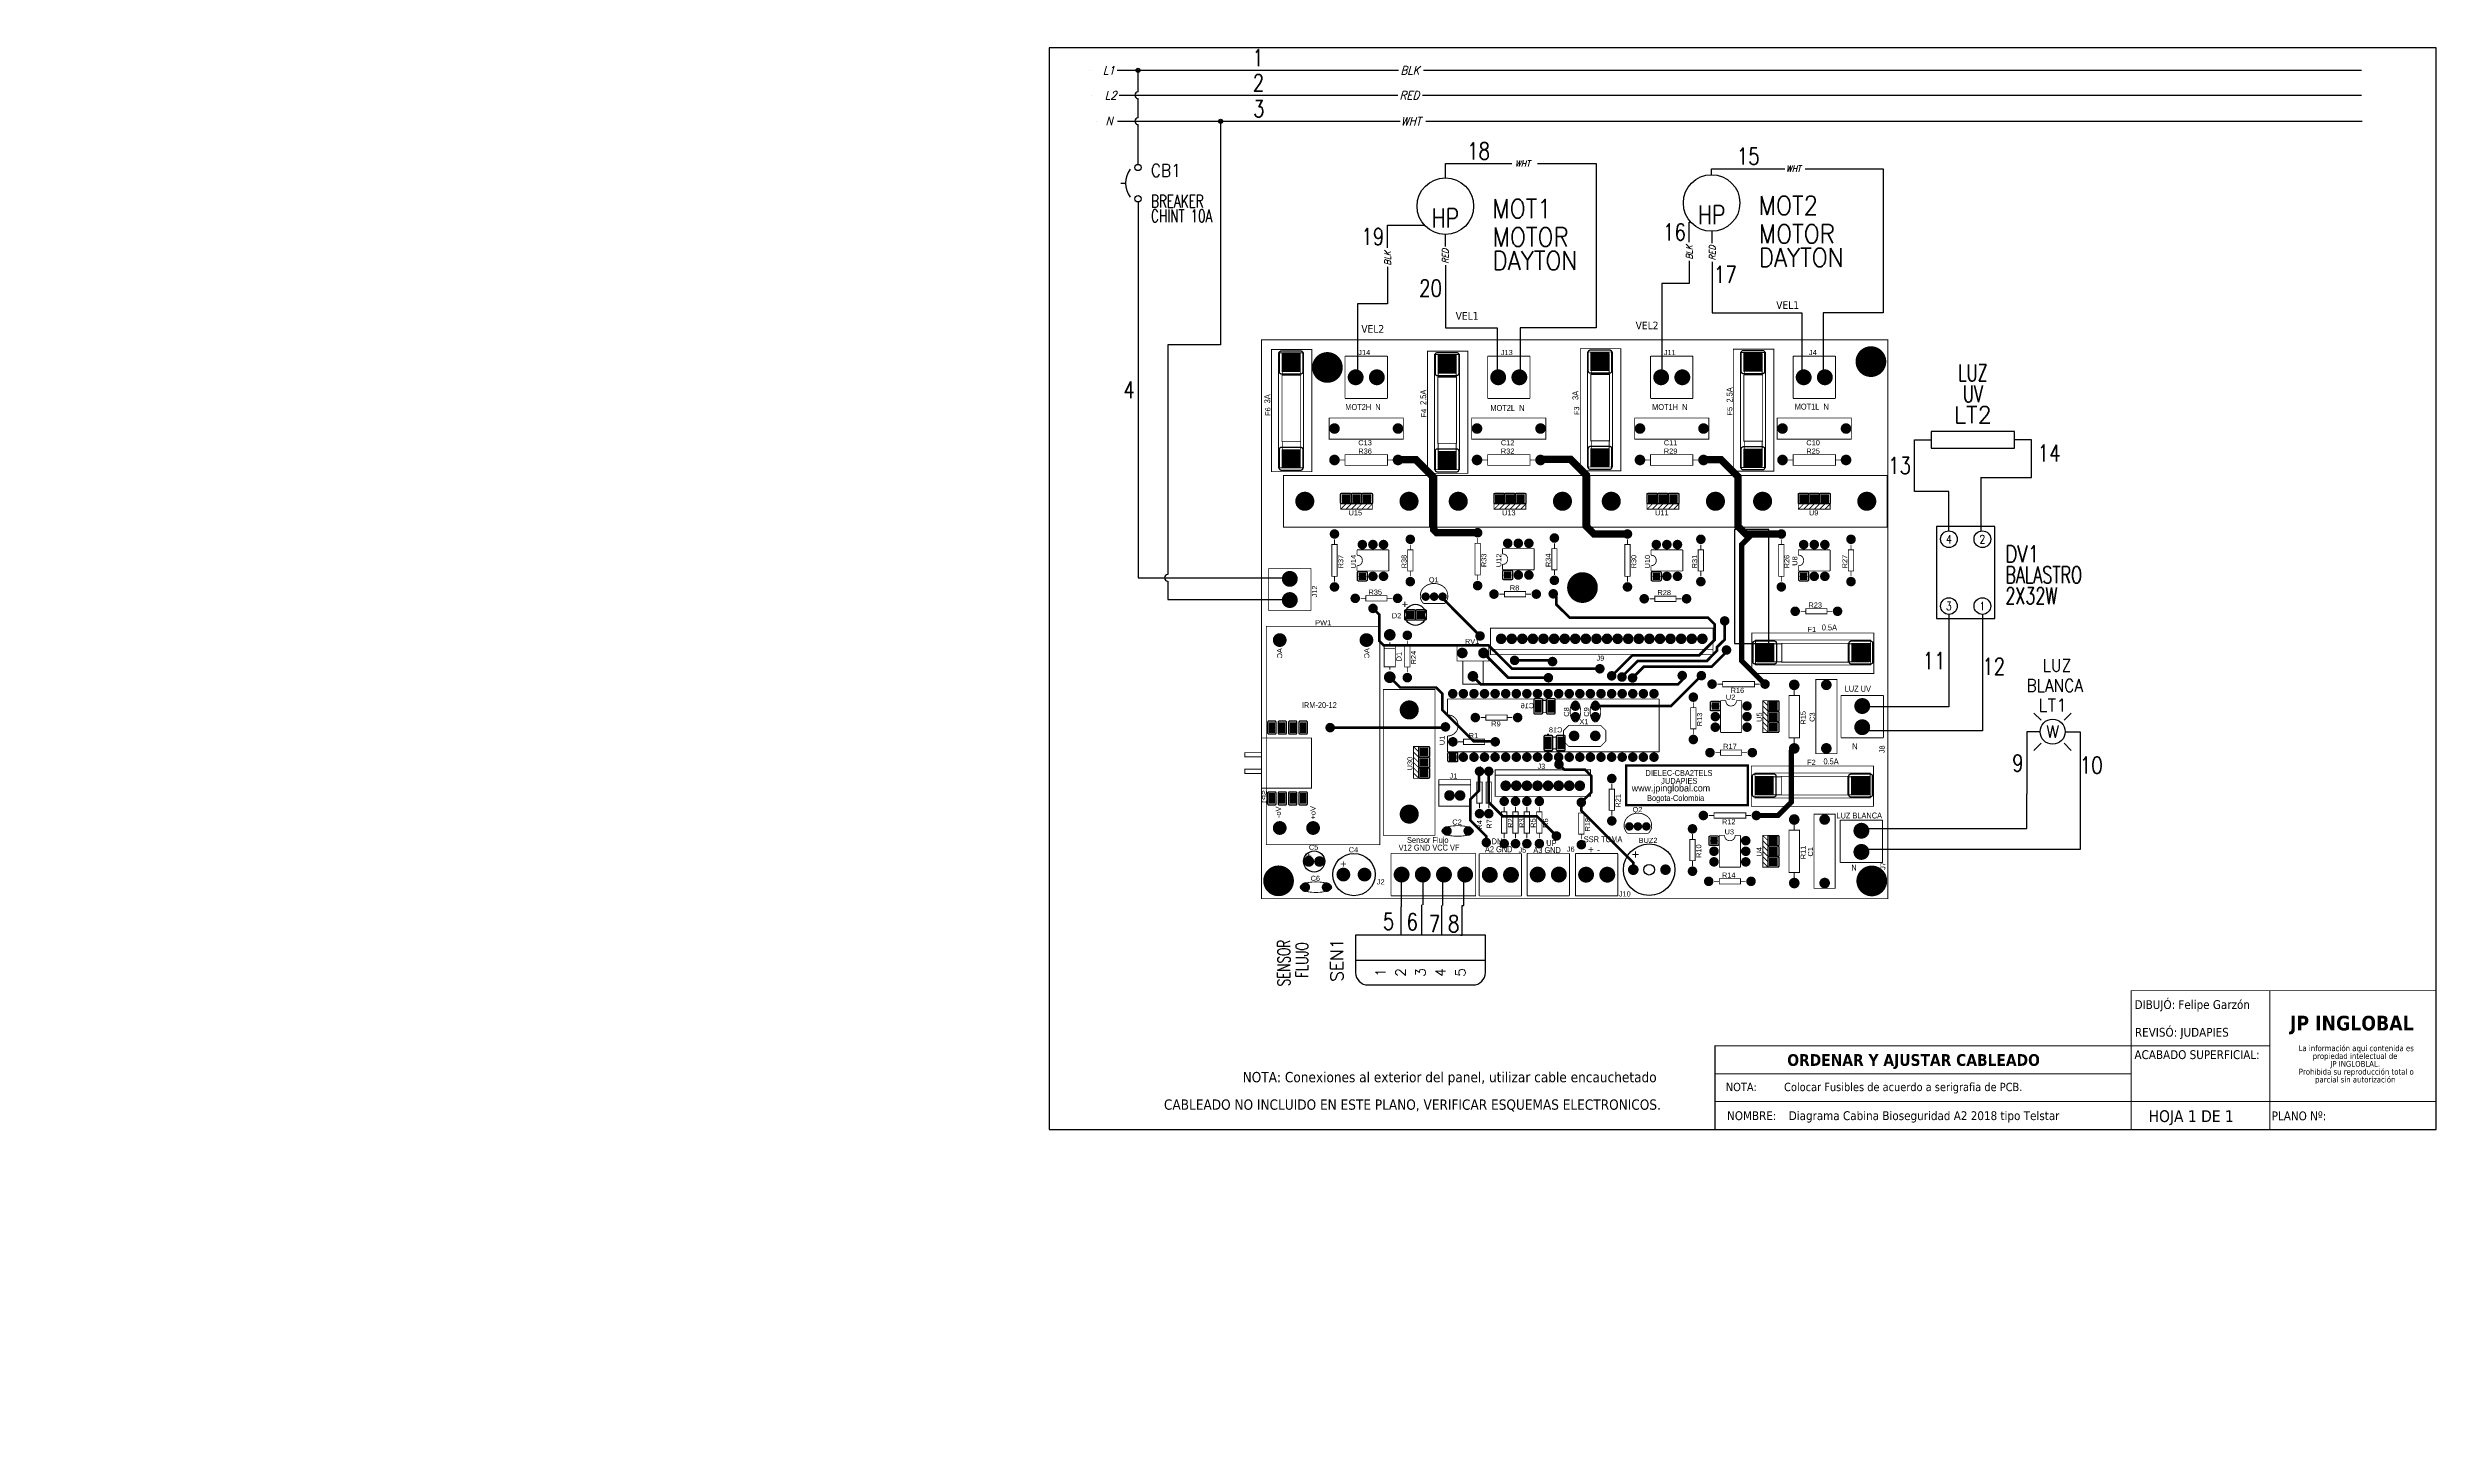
# Model space of a CAD drawing. Header units: inches. Extents: x 0 to 35.7, y 0 to 20.7.
import ezdxf
from ezdxf.enums import TextEntityAlignment as Align

# ---------------------------------------------------------------- set-up
doc = ezdxf.new("R2010")
doc.units = ezdxf.units.IN
doc.header["$MEASUREMENT"] = 0
doc.linetypes.add('CENTERX2', pattern=[20.32, 12.7, -2.54, 2.54, -2.54])
doc.linetypes.add('HIDDEN2', pattern=[0.1875, 0.125, -0.0625])
for name, color, linetype in [('BLK_12AWG', 7, 'Continuous'), ('CONTORNO', 179, 'Continuous'), ('DESC', 150, 'Continuous'), ('MISC', 7, 'Continuous'), ('SYMS', 7, 'Continuous'), ('TAGS', 150, 'Continuous'), ('TERMS', 123, 'Continuous'), ('WIRENO', 72, 'Continuous'), ('WIRES', 7, 'Continuous')]:
    doc.layers.add(name, color=color, linetype=linetype)
doc.styles.add('SLDTEXTSTYLE0', font='tahoma.ttf')
doc.styles.add('SLDTEXTSTYLE1', font='')
doc.styles.get("Standard").update_dxf_attribs({"font": 'arial.ttf'})
doc.styles.add('WD', font='romans.shx')
doc.styles.get('SLDTEXTSTYLE1').set_extended_font_data('Tahoma', bold=True)

# ---------------------------------------------------------------- blocks, each defined once
blk = doc.blocks.new('SW_NOTE_2')
at = {"layer": 'CONTORNO', "color": 0, "char_height": 1.0583, "attachment_point": 2, "style": 'SLDTEXTSTYLE0'}
for s, insert in [('La información aqui contenida es ', (10.29, 1.34)), ('Prohibida su reproducción total o ', (10.3, -2.89)), ('propiedad intelectual de', (10.08, -0.07)), ('parcial sin autorización', (10.12, -4.3)), ('JP INGLOBLAL.', (10.1, -1.48))]:
    blk.add_mtext(s, dxfattribs=dict(at, insert=insert))
blk = doc.blocks.new('HT0_LGENERIC')
at = {"style": 'WD', "oblique": 15, "width": 0.9}
blk.add_attdef('COLOR', text='', height=0.125, dxfattribs=at).set_placement((0, 0), align=Align.MIDDLE_CENTER)
at = {"color": 7, "style": 'WD'}
for tag, p in [('X4_TINY_DOT_DONT_REMOVE', (-0.125, 0)), ('X1_TINY_DOT_DONT_REMOVE', (0.125, 0))]:
    blk.add_attdef(tag, p, '', height=0.0001, dxfattribs=at)
at = {"style": 'WD', "flags": 1}
for tag, p in [('X4TERM01', (-0.125, 0)), ('X1TERM01', (0.125, 0))]:
    blk.add_attdef(tag, p, '', height=0.01, dxfattribs=at)
blk = doc.blocks.new('WDDOT')
for radius in [0.03, 0.0187, 0.00929]:
    blk.add_circle((0, 0), radius)
blk = doc.blocks.new('VCB1')
at = {"linetype": 'HIDDEN2'}
blk.add_line((-0.171, 0), (-0.125, 0), dxfattribs=at)
for centre in [(0, 0.156), (0, -0.156)]:
    blk.add_circle(centre, 0.0312)
blk.add_arc((0.109, 0), 0.234, 143.1301, 216.8699)
at = {"style": 'WD'}
for tag, p, width in [('INST', (0.219, 0.388), 0.7), ('LOC', (0.219, 0.219), 0.7), ('TAG1', (0.127, 0.064), 0.9), ('XREF', (0.129, -0.09), 0.7), ('DESC1', (0.129, -0.242), 0.7), ('DESC2', (0.129, -0.389), 0.7)]:
    blk.add_attdef(tag, p, '', height=0.125, dxfattribs=dict(at, width=width))
at = {"linetype": 'Continuous', "style": 'WD'}
for tag, height, flags, p in [('TERM01', 0.125, 8, (-0.055, 0.207)), ('MFG', 0.01, 9, (-0.142, -0.088)), ('CAT', 0.01, 9, (-0.142, -0.073))]:
    blk.add_attdef(tag, text='', height=height, dxfattribs=dict(at, flags=flags)).set_placement(p, align=Align.RIGHT)
at = {"style": 'WD', "width": 0.7}
blk.add_attdef('RATING1', text='', height=0.125, dxfattribs=at).set_placement((-0.188, 0.062), align=Align.RIGHT)
at = {"color": 7, "style": 'WD'}
for tag, p in [('X4LINK', (-0.25, 0)), ('X1LINK', (0, 0))]:
    blk.add_attdef(tag, p, '', height=0.01, dxfattribs=at)
at = {"color": 7, "style": 'WD', "flags": 1}
for tag, p in [('X2TERM01', (0, 0.188)), ('X8TERM02', (0, -0.188))]:
    blk.add_attdef(tag, p, '', height=0.0125, dxfattribs=at)
at = {"linetype": 'Continuous', "style": 'WD', "flags": 8}
blk.add_attdef('TERM02', text='', height=0.125, dxfattribs=at).set_placement((-0.041, -0.213), align=Align.TOP_RIGHT)
at = {"linetype": 'Continuous', "style": 'WD', "flags": 9}
blk.add_attdef('ASSYCODE', text='', height=0.01, dxfattribs=at).set_placement((-0.153, -0.106), align=Align.CENTER)
at = {"style": 'WD', "flags": 9}
for tag, p in [('CONTACT', (-0.129, -0.129)), ('FAMILY', (-0.142, -0.036))]:
    blk.add_attdef(tag, text='', height=0.01, dxfattribs=at).set_placement(p, align=Align.RIGHT)
blk = doc.blocks.new('RPAD')
blk.add_trace([(-0.5, -0.5), (-0.5, 0.5), (0.5, -0.5), (0.5, 0.5)])
blk = doc.blocks.new('EPAD')
at = {"const_width": 0.5}
blk.add_lwpolyline([(-0.25, 0, 1), (0.25, 0, 1)], format="xyb", close=True, dxfattribs=at)
blk = doc.blocks.new('TarjetaCBA2')
for points, const_width in [([(130.512, 98.007), (136.427, 98.007), (136.427, 103.285), (130.512, 103.285), (130.512, 98.007)], 0.008), ([(130.512, 98.007), (136.427, 98.007), (136.427, 103.285), (130.512, 103.285), (130.512, 98.007)], 0.008), ([(130.512, 98.007), (136.427, 98.007), (136.427, 103.285), (130.512, 103.285), (130.512, 98.007)], 0.008), ([(130.606, 102.041), (130.988, 102.041), (130.988, 103.194), (130.606, 103.194), (130.606, 102.041)], 0.008), ([(130.606, 102.041), (130.988, 102.041), (130.988, 103.194), (130.606, 103.194), (130.606, 102.041)], 0.008), ([(130.606, 102.041), (130.988, 102.041), (130.988, 103.194), (130.606, 103.194), (130.606, 102.041)], 0.008), ([(130.673, 102.076), (130.909, 102.076), (130.909, 103.163), (130.673, 103.163), (130.673, 102.076)], 0.008), ([(130.673, 102.076), (130.909, 102.076), (130.909, 103.163), (130.673, 103.163), (130.673, 102.076)], 0.008), ([(130.673, 102.076), (130.909, 102.076), (130.909, 103.163), (130.673, 103.163), (130.673, 102.076)], 0.008), ([(130.708, 102.954), (130.878, 102.954), (130.878, 103.147), (130.708, 103.147), (130.708, 102.954)], 0.008), ([(130.708, 102.954), (130.878, 102.954), (130.878, 103.147), (130.708, 103.147), (130.708, 102.954)], 0.008), ([(130.708, 102.954), (130.878, 102.954), (130.878, 103.147), (130.708, 103.147), (130.708, 102.954)], 0.008), ([(131.301, 103.132), (131.301, 102.732)], 0.008), ([(131.301, 103.132), (131.701, 103.132)], 0.008), ([(131.301, 103.132), (131.301, 102.732)], 0.008), ([(131.301, 103.132), (131.701, 103.132)], 0.008), ([(131.301, 103.132), (131.301, 102.732)], 0.008), ([(131.301, 103.132), (131.701, 103.132)], 0.008), ([(131.701, 103.132), (131.701, 102.732)], 0.008), ([(131.701, 103.132), (131.701, 102.732)], 0.008), ([(131.701, 103.132), (131.701, 102.732)], 0.008), ([(132.079, 102.025), (132.46, 102.025), (132.46, 103.178), (132.079, 103.178), (132.079, 102.025)], 0.008), ([(132.079, 102.025), (132.46, 102.025), (132.46, 103.178), (132.079, 103.178), (132.079, 102.025)], 0.008), ([(132.079, 102.025), (132.46, 102.025), (132.46, 103.178), (132.079, 103.178), (132.079, 102.025)], 0.008), ([(132.145, 102.06), (132.382, 102.06), (132.382, 103.147), (132.145, 103.147), (132.145, 102.06)], 0.008), ([(132.145, 102.06), (132.382, 102.06), (132.382, 103.147), (132.145, 103.147), (132.145, 102.06)], 0.008), ([(132.145, 102.06), (132.382, 102.06), (132.382, 103.147), (132.145, 103.147), (132.145, 102.06)], 0.008), ([(132.181, 102.938), (132.35, 102.938), (132.35, 103.131), (132.181, 103.131), (132.181, 102.938)], 0.008), ([(132.181, 102.938), (132.35, 102.938), (132.35, 103.131), (132.181, 103.131), (132.181, 102.938)], 0.008), ([(132.181, 102.938), (132.35, 102.938), (132.35, 103.131), (132.181, 103.131), (132.181, 102.938)], 0.008), ([(132.647, 103.132), (132.647, 102.732)], 0.008), ([(132.647, 103.132), (133.047, 103.132)], 0.008), ([(132.647, 103.132), (132.647, 102.732)], 0.008), ([(132.647, 103.132), (133.047, 103.132)], 0.008), ([(132.647, 103.132), (132.647, 102.732)], 0.008), ([(132.647, 103.132), (133.047, 103.132)], 0.008), ([(133.047, 103.132), (133.047, 102.732)], 0.008), ([(133.047, 103.132), (133.047, 102.732)], 0.008), ([(133.047, 103.132), (133.047, 102.732)], 0.008), ([(133.523, 102.049), (133.905, 102.049), (133.905, 103.202), (133.523, 103.202), (133.523, 102.049)], 0.008), ([(133.523, 102.049), (133.905, 102.049), (133.905, 103.202), (133.523, 103.202), (133.523, 102.049)], 0.008), ([(133.523, 102.049), (133.905, 102.049), (133.905, 103.202), (133.523, 103.202), (133.523, 102.049)], 0.008), ([(133.59, 102.084), (133.827, 102.084), (133.827, 103.171), (133.59, 103.171), (133.59, 102.084)], 0.008), ([(133.59, 102.084), (133.827, 102.084), (133.827, 103.171), (133.59, 103.171), (133.59, 102.084)], 0.008), ([(133.59, 102.084), (133.827, 102.084), (133.827, 103.171), (133.59, 103.171), (133.59, 102.084)], 0.008), ([(133.626, 102.962), (133.795, 102.962), (133.795, 103.155), (133.626, 103.155), (133.626, 102.962)], 0.008), ([(133.626, 102.962), (133.795, 102.962), (133.795, 103.155), (133.626, 103.155), (133.626, 102.962)], 0.008), ([(133.626, 102.962), (133.795, 102.962), (133.795, 103.155), (133.626, 103.155), (133.626, 102.962)], 0.008), ([(134.186, 103.132), (134.186, 102.732)], 0.008), ([(134.186, 103.132), (134.586, 103.132)], 0.008), ([(134.186, 103.132), (134.186, 102.732)], 0.008), ([(134.186, 103.132), (134.586, 103.132)], 0.008), ([(134.186, 103.132), (134.186, 102.732)], 0.008), ([(134.186, 103.132), (134.586, 103.132)], 0.008), ([(134.586, 103.132), (134.586, 102.732)], 0.008), ([(134.586, 103.132), (134.586, 102.732)], 0.008), ([(134.586, 103.132), (134.586, 102.732)], 0.008), ([(134.968, 102.045), (135.35, 102.045), (135.35, 103.198), (134.968, 103.198), (134.968, 102.045)], 0.008), ([(134.968, 102.045), (135.35, 102.045), (135.35, 103.198), (134.968, 103.198), (134.968, 102.045)], 0.008), ([(134.968, 102.045), (135.35, 102.045), (135.35, 103.198), (134.968, 103.198), (134.968, 102.045)], 0.008), ([(135.035, 102.08), (135.271, 102.08), (135.271, 103.167), (135.035, 103.167), (135.035, 102.08)], 0.008), ([(135.035, 102.08), (135.271, 102.08), (135.271, 103.167), (135.035, 103.167), (135.035, 102.08)], 0.008), ([(135.035, 102.08), (135.271, 102.08), (135.271, 103.167), (135.035, 103.167), (135.035, 102.08)], 0.008), ([(135.071, 102.958), (135.24, 102.958), (135.24, 103.151), (135.071, 103.151), (135.071, 102.958)], 0.008), ([(135.071, 102.958), (135.24, 102.958), (135.24, 103.151), (135.071, 103.151), (135.071, 102.958)], 0.008), ([(135.071, 102.958), (135.24, 102.958), (135.24, 103.151), (135.071, 103.151), (135.071, 102.958)], 0.008), ([(135.532, 103.132), (135.532, 102.732)], 0.008), ([(135.532, 103.132), (135.932, 103.132)], 0.008), ([(135.532, 103.132), (135.532, 102.732)], 0.008), ([(135.532, 103.132), (135.932, 103.132)], 0.008), ([(135.532, 103.132), (135.532, 102.732)], 0.008), ([(135.532, 103.132), (135.932, 103.132)], 0.008), ([(135.932, 103.132), (135.932, 102.732)], 0.008), ([(135.932, 103.132), (135.932, 102.732)], 0.008), ([(135.932, 103.132), (135.932, 102.732)], 0.008), ([(130.705, 102.324), (130.882, 102.324), (130.882, 102.95), (130.705, 102.95), (130.705, 102.324)], 0.008), ([(130.705, 102.324), (130.882, 102.324), (130.882, 102.95), (130.705, 102.95), (130.705, 102.324)], 0.008), ([(130.705, 102.324), (130.882, 102.324), (130.882, 102.95), (130.705, 102.95), (130.705, 102.324)], 0.008), ([(132.177, 102.308), (132.354, 102.308), (132.354, 102.934), (132.177, 102.934), (132.177, 102.308)], 0.008), ([(132.177, 102.308), (132.354, 102.308), (132.354, 102.934), (132.177, 102.934), (132.177, 102.308)], 0.008), ([(132.177, 102.308), (132.354, 102.308), (132.354, 102.934), (132.177, 102.934), (132.177, 102.308)], 0.008), ([(133.622, 102.332), (133.799, 102.332), (133.799, 102.958), (133.622, 102.958), (133.622, 102.332)], 0.008), ([(133.622, 102.332), (133.799, 102.332), (133.799, 102.958), (133.622, 102.958), (133.622, 102.332)], 0.008), ([(133.622, 102.332), (133.799, 102.332), (133.799, 102.958), (133.622, 102.958), (133.622, 102.332)], 0.008), ([(135.067, 102.328), (135.244, 102.328), (135.244, 102.954), (135.067, 102.954), (135.067, 102.328)], 0.008), ([(135.067, 102.328), (135.244, 102.328), (135.244, 102.954), (135.067, 102.954), (135.067, 102.328)], 0.008), ([(135.067, 102.328), (135.244, 102.328), (135.244, 102.954), (135.067, 102.954), (135.067, 102.328)], 0.008), ([(131.301, 102.732), (131.701, 102.732)], 0.008), ([(131.301, 102.732), (131.701, 102.732)], 0.008), ([(131.301, 102.732), (131.701, 102.732)], 0.008), ([(132.647, 102.732), (133.047, 102.732)], 0.008), ([(132.647, 102.732), (133.047, 102.732)], 0.008), ([(132.647, 102.732), (133.047, 102.732)], 0.008), ([(134.186, 102.732), (134.586, 102.732)], 0.008), ([(134.186, 102.732), (134.586, 102.732)], 0.008), ([(134.186, 102.732), (134.586, 102.732)], 0.008), ([(135.532, 102.732), (135.932, 102.732)], 0.008), ([(135.532, 102.732), (135.932, 102.732)], 0.008), ([(135.532, 102.732), (135.932, 102.732)], 0.008), ([(131.151, 102.348), (131.851, 102.348), (131.851, 102.548), (131.151, 102.548), (131.151, 102.348)], 0.008), ([(131.151, 102.348), (131.851, 102.348), (131.851, 102.548), (131.151, 102.548), (131.151, 102.348)], 0.008), ([(131.151, 102.348), (131.851, 102.348), (131.851, 102.548), (131.151, 102.548), (131.151, 102.348)], 0.008), ([(132.497, 102.348), (133.197, 102.348), (133.197, 102.548), (132.497, 102.548), (132.497, 102.348)], 0.008), ([(132.497, 102.348), (133.197, 102.348), (133.197, 102.548), (132.497, 102.548), (132.497, 102.348)], 0.008), ([(132.497, 102.348), (133.197, 102.348), (133.197, 102.548), (132.497, 102.548), (132.497, 102.348)], 0.008), ([(134.036, 102.348), (134.736, 102.348), (134.736, 102.548), (134.036, 102.548), (134.036, 102.348)], 0.008), ([(134.036, 102.348), (134.736, 102.348), (134.736, 102.548), (134.036, 102.548), (134.036, 102.348)], 0.008), ([(134.036, 102.348), (134.736, 102.348), (134.736, 102.548), (134.036, 102.548), (134.036, 102.348)], 0.008), ([(135.382, 102.348), (136.082, 102.348), (136.082, 102.548), (135.382, 102.548), (135.382, 102.348)], 0.008), ([(135.382, 102.348), (136.082, 102.348), (136.082, 102.548), (135.382, 102.548), (135.382, 102.348)], 0.008), ([(135.382, 102.348), (136.082, 102.348), (136.082, 102.548), (135.382, 102.548), (135.382, 102.348)], 0.008), ([(130.708, 102.092), (130.878, 102.092), (130.878, 102.324), (130.708, 102.324), (130.708, 102.092)], 0.008), ([(130.708, 102.092), (130.878, 102.092), (130.878, 102.324), (130.708, 102.324), (130.708, 102.092)], 0.008), ([(130.708, 102.092), (130.878, 102.092), (130.878, 102.324), (130.708, 102.324), (130.708, 102.092)], 0.008), ([(131.301, 102.101), (131.701, 102.101), (131.701, 102.201), (131.301, 102.201), (131.301, 102.101)], 0.008), ([(131.301, 102.101), (131.701, 102.101), (131.701, 102.201), (131.301, 102.201), (131.301, 102.101)], 0.008), ([(131.301, 102.101), (131.701, 102.101), (131.701, 102.201), (131.301, 102.201), (131.301, 102.101)], 0.008), ([(132.553, 101.464), (132.167, 101.464), (132.137, 101.494), (132.137, 101.986), (131.971, 102.153), (131.802, 102.153), (131.801, 102.151)], 0.07), ([(132.181, 102.076), (132.35, 102.076), (132.35, 102.308), (132.181, 102.308), (132.181, 102.076)], 0.008), ([(132.181, 102.076), (132.35, 102.076), (132.35, 102.308), (132.181, 102.308), (132.181, 102.076)], 0.008), ([(132.181, 102.076), (132.35, 102.076), (132.35, 102.308), (132.181, 102.308), (132.181, 102.076)], 0.008), ([(132.647, 102.101), (133.047, 102.101), (133.047, 102.201), (132.647, 102.201), (132.647, 102.101)], 0.008), ([(132.647, 102.101), (133.047, 102.101), (133.047, 102.201), (132.647, 102.201), (132.647, 102.101)], 0.008), ([(132.647, 102.101), (133.047, 102.101), (133.047, 102.201), (132.647, 102.201), (132.647, 102.101)], 0.008), ([(133.968, 101.452), (133.651, 101.452), (133.579, 101.525), (133.579, 102.008), (133.429, 102.158), (133.154, 102.158), (133.147, 102.151)], 0.07), ([(133.626, 102.1), (133.795, 102.1), (133.795, 102.332), (133.626, 102.332), (133.626, 102.1)], 0.008), ([(133.626, 102.1), (133.795, 102.1), (133.795, 102.332), (133.626, 102.332), (133.626, 102.1)], 0.008), ([(133.626, 102.1), (133.795, 102.1), (133.795, 102.332), (133.626, 102.332), (133.626, 102.1)], 0.008), ([(134.186, 102.101), (134.586, 102.101), (134.586, 102.201), (134.186, 102.201), (134.186, 102.101)], 0.008), ([(134.186, 102.101), (134.586, 102.101), (134.586, 102.201), (134.186, 102.201), (134.186, 102.101)], 0.008), ([(134.186, 102.101), (134.586, 102.101), (134.586, 102.201), (134.186, 102.201), (134.186, 102.101)], 0.008), ([(135.147, 101.452), (135.084, 101.452), (135.012, 101.525), (135.012, 101.993), (134.852, 102.153), (134.688, 102.153), (134.686, 102.151)], 0.07), ([(135.071, 102.096), (135.24, 102.096), (135.24, 102.328), (135.071, 102.328), (135.071, 102.096)], 0.008), ([(135.071, 102.096), (135.24, 102.096), (135.24, 102.328), (135.071, 102.328), (135.071, 102.096)], 0.008), ([(135.071, 102.096), (135.24, 102.096), (135.24, 102.328), (135.071, 102.328), (135.071, 102.096)], 0.008), ([(135.532, 102.101), (135.932, 102.101), (135.932, 102.201), (135.532, 102.201), (135.532, 102.101)], 0.008), ([(135.532, 102.101), (135.932, 102.101), (135.932, 102.201), (135.532, 102.201), (135.532, 102.101)], 0.008), ([(135.532, 102.101), (135.932, 102.101), (135.932, 102.201), (135.532, 102.201), (135.532, 102.101)], 0.008), ([(130.72, 101.517), (132.098, 101.517), (132.098, 102.005), (130.72, 102.005), (130.72, 101.517)], 0.008), ([(130.72, 101.517), (132.098, 101.517), (132.098, 102.005), (130.72, 102.005), (130.72, 101.517)], 0.008), ([(130.72, 101.517), (132.098, 101.517), (132.098, 102.005), (130.72, 102.005), (130.72, 101.517)], 0.008), ([(131.251, 102.151), (131.301, 102.151)], 0.008), ([(131.251, 102.151), (131.301, 102.151)], 0.008), ([(131.251, 102.151), (131.301, 102.151)], 0.008), ([(131.701, 102.151), (131.751, 102.151)], 0.008), ([(131.701, 102.151), (131.751, 102.151)], 0.008), ([(131.701, 102.151), (131.751, 102.151)], 0.008), ([(132.169, 101.517), (133.547, 101.517), (133.547, 102.005), (132.169, 102.005), (132.169, 101.517)], 0.008), ([(132.169, 101.517), (133.547, 101.517), (133.547, 102.005), (132.169, 102.005), (132.169, 101.517)], 0.008), ([(132.169, 101.517), (133.547, 101.517), (133.547, 102.005), (132.169, 102.005), (132.169, 101.517)], 0.008), ([(132.597, 102.151), (132.647, 102.151)], 0.008), ([(132.597, 102.151), (132.647, 102.151)], 0.008), ([(132.597, 102.151), (132.647, 102.151)], 0.008), ([(133.047, 102.151), (133.097, 102.151)], 0.008), ([(133.047, 102.151), (133.097, 102.151)], 0.008), ([(133.047, 102.151), (133.097, 102.151)], 0.008), ([(133.614, 101.517), (134.992, 101.517), (134.992, 102.005), (133.614, 102.005), (133.614, 101.517)], 0.008), ([(133.614, 101.517), (134.992, 101.517), (134.992, 102.005), (133.614, 102.005), (133.614, 101.517)], 0.008), ([(133.614, 101.517), (134.992, 101.517), (134.992, 102.005), (133.614, 102.005), (133.614, 101.517)], 0.008), ([(134.136, 102.151), (134.186, 102.151)], 0.008), ([(134.136, 102.151), (134.186, 102.151)], 0.008), ([(134.136, 102.151), (134.186, 102.151)], 0.008), ([(134.586, 102.151), (134.636, 102.151)], 0.008), ([(134.586, 102.151), (134.636, 102.151)], 0.008), ([(134.586, 102.151), (134.636, 102.151)], 0.008), ([(135.043, 101.517), (136.421, 101.517), (136.421, 102.005), (135.043, 102.005), (135.043, 101.517)], 0.008), ([(135.043, 101.517), (136.421, 101.517), (136.421, 102.005), (135.043, 102.005), (135.043, 101.517)], 0.008), ([(135.043, 101.517), (136.421, 101.517), (136.421, 102.005), (135.043, 102.005), (135.043, 101.517)], 0.008), ([(135.482, 102.151), (135.532, 102.151)], 0.008), ([(135.482, 102.151), (135.532, 102.151)], 0.008), ([(135.482, 102.151), (135.532, 102.151)], 0.008), ([(135.932, 102.151), (135.982, 102.151)], 0.008), ([(135.932, 102.151), (135.982, 102.151)], 0.008), ([(135.932, 102.151), (135.982, 102.151)], 0.008), ([(131.259, 101.736), (131.559, 101.736), (131.559, 101.836), (131.259, 101.836), (131.259, 101.736)], 0.008), ([(131.259, 101.736), (131.559, 101.736), (131.559, 101.836), (131.259, 101.836), (131.259, 101.736)], 0.008), ([(131.259, 101.736), (131.559, 101.736), (131.559, 101.836), (131.259, 101.836), (131.259, 101.736)], 0.008), ([(131.559, 101.736), (131.559, 101.686), (131.259, 101.686), (131.259, 101.736)], 0.008), ([(131.309, 101.736), (131.259, 101.686)], 0.008), ([(131.559, 101.736), (131.559, 101.686), (131.259, 101.686), (131.259, 101.736)], 0.008), ([(131.309, 101.736), (131.259, 101.686)], 0.008), ([(131.559, 101.736), (131.559, 101.686), (131.259, 101.686), (131.259, 101.736)], 0.008), ([(131.309, 101.736), (131.259, 101.686)], 0.008), ([(131.359, 101.736), (131.309, 101.686)], 0.008), ([(131.359, 101.736), (131.309, 101.686)], 0.008), ([(131.359, 101.736), (131.309, 101.686)], 0.008), ([(131.409, 101.736), (131.359, 101.686)], 0.008), ([(131.409, 101.736), (131.359, 101.686)], 0.008), ([(131.409, 101.736), (131.359, 101.686)], 0.008), ([(131.459, 101.736), (131.409, 101.686)], 0.008), ([(131.459, 101.736), (131.409, 101.686)], 0.008), ([(131.459, 101.736), (131.409, 101.686)], 0.008), ([(131.509, 101.736), (131.459, 101.686)], 0.008), ([(131.509, 101.736), (131.459, 101.686)], 0.008), ([(131.509, 101.736), (131.459, 101.686)], 0.008), ([(131.559, 101.736), (131.509, 101.686)], 0.008), ([(131.559, 101.736), (131.509, 101.686)], 0.008), ([(131.559, 101.736), (131.509, 101.686)], 0.008), ([(132.708, 101.736), (133.008, 101.736), (133.008, 101.836), (132.708, 101.836), (132.708, 101.736)], 0.008), ([(132.708, 101.736), (133.008, 101.736), (133.008, 101.836), (132.708, 101.836), (132.708, 101.736)], 0.008), ([(132.708, 101.736), (133.008, 101.736), (133.008, 101.836), (132.708, 101.836), (132.708, 101.736)], 0.008), ([(133.008, 101.736), (133.008, 101.686), (132.708, 101.686), (132.708, 101.736)], 0.008), ([(132.758, 101.736), (132.708, 101.686)], 0.008), ([(133.008, 101.736), (133.008, 101.686), (132.708, 101.686), (132.708, 101.736)], 0.008), ([(132.758, 101.736), (132.708, 101.686)], 0.008), ([(133.008, 101.736), (133.008, 101.686), (132.708, 101.686), (132.708, 101.736)], 0.008), ([(132.758, 101.736), (132.708, 101.686)], 0.008), ([(132.808, 101.736), (132.758, 101.686)], 0.008), ([(132.808, 101.736), (132.758, 101.686)], 0.008), ([(132.808, 101.736), (132.758, 101.686)], 0.008), ([(132.858, 101.736), (132.808, 101.686)], 0.008), ([(132.858, 101.736), (132.808, 101.686)], 0.008), ([(132.858, 101.736), (132.808, 101.686)], 0.008), ([(132.908, 101.736), (132.858, 101.686)], 0.008), ([(132.908, 101.736), (132.858, 101.686)], 0.008), ([(132.908, 101.736), (132.858, 101.686)], 0.008), ([(132.958, 101.736), (132.908, 101.686)], 0.008), ([(132.958, 101.736), (132.908, 101.686)], 0.008), ([(132.958, 101.736), (132.908, 101.686)], 0.008), ([(133.008, 101.736), (132.958, 101.686)], 0.008), ([(133.008, 101.736), (132.958, 101.686)], 0.008), ([(133.008, 101.736), (132.958, 101.686)], 0.008), ([(134.153, 101.736), (134.453, 101.736), (134.453, 101.836), (134.153, 101.836), (134.153, 101.736)], 0.008), ([(134.153, 101.736), (134.453, 101.736), (134.453, 101.836), (134.153, 101.836), (134.153, 101.736)], 0.008), ([(134.153, 101.736), (134.453, 101.736), (134.453, 101.836), (134.153, 101.836), (134.153, 101.736)], 0.008), ([(134.453, 101.736), (134.453, 101.686), (134.153, 101.686), (134.153, 101.736)], 0.008), ([(134.203, 101.736), (134.153, 101.686)], 0.008), ([(134.453, 101.736), (134.453, 101.686), (134.153, 101.686), (134.153, 101.736)], 0.008), ([(134.203, 101.736), (134.153, 101.686)], 0.008), ([(134.453, 101.736), (134.453, 101.686), (134.153, 101.686), (134.153, 101.736)], 0.008), ([(134.203, 101.736), (134.153, 101.686)], 0.008), ([(134.253, 101.736), (134.203, 101.686)], 0.008), ([(134.253, 101.736), (134.203, 101.686)], 0.008), ([(134.253, 101.736), (134.203, 101.686)], 0.008), ([(134.303, 101.736), (134.253, 101.686)], 0.008), ([(134.303, 101.736), (134.253, 101.686)], 0.008), ([(134.303, 101.736), (134.253, 101.686)], 0.008), ([(134.353, 101.736), (134.303, 101.686)], 0.008), ([(134.353, 101.736), (134.303, 101.686)], 0.008), ([(134.353, 101.736), (134.303, 101.686)], 0.008), ([(134.403, 101.736), (134.353, 101.686)], 0.008), ([(134.403, 101.736), (134.353, 101.686)], 0.008), ([(134.403, 101.736), (134.353, 101.686)], 0.008), ([(134.453, 101.736), (134.403, 101.686)], 0.008), ([(134.453, 101.736), (134.403, 101.686)], 0.008), ([(134.453, 101.736), (134.403, 101.686)], 0.008), ([(135.582, 101.736), (135.882, 101.736), (135.882, 101.836), (135.582, 101.836), (135.582, 101.736)], 0.008), ([(135.582, 101.736), (135.882, 101.736), (135.882, 101.836), (135.582, 101.836), (135.582, 101.736)], 0.008), ([(135.582, 101.736), (135.882, 101.736), (135.882, 101.836), (135.582, 101.836), (135.582, 101.736)], 0.008), ([(135.882, 101.736), (135.882, 101.686), (135.582, 101.686), (135.582, 101.736)], 0.008), ([(135.632, 101.736), (135.582, 101.686)], 0.008), ([(135.882, 101.736), (135.882, 101.686), (135.582, 101.686), (135.582, 101.736)], 0.008), ([(135.632, 101.736), (135.582, 101.686)], 0.008), ([(135.882, 101.736), (135.882, 101.686), (135.582, 101.686), (135.582, 101.736)], 0.008), ([(135.632, 101.736), (135.582, 101.686)], 0.008), ([(135.682, 101.736), (135.632, 101.686)], 0.008), ([(135.682, 101.736), (135.632, 101.686)], 0.008), ([(135.682, 101.736), (135.632, 101.686)], 0.008), ([(135.732, 101.736), (135.682, 101.686)], 0.008), ([(135.732, 101.736), (135.682, 101.686)], 0.008), ([(135.732, 101.736), (135.682, 101.686)], 0.008), ([(135.782, 101.736), (135.732, 101.686)], 0.008), ([(135.782, 101.736), (135.732, 101.686)], 0.008), ([(135.782, 101.736), (135.732, 101.686)], 0.008), ([(135.832, 101.736), (135.782, 101.686)], 0.008), ([(135.832, 101.736), (135.782, 101.686)], 0.008), ([(135.832, 101.736), (135.782, 101.686)], 0.008), ([(135.882, 101.736), (135.832, 101.686)], 0.008), ([(135.882, 101.736), (135.832, 101.686)], 0.008), ([(135.882, 101.736), (135.832, 101.686)], 0.008), ([(131.176, 101.052), (131.226, 101.052), (131.226, 101.352), (131.176, 101.352), (131.176, 101.052)], 0.008), ([(131.176, 101.052), (131.226, 101.052), (131.226, 101.352), (131.176, 101.352), (131.176, 101.052)], 0.008), ([(131.176, 101.052), (131.226, 101.052), (131.226, 101.352), (131.176, 101.352), (131.176, 101.052)], 0.008), ([(131.201, 101.402), (131.201, 101.352)], 0.008), ([(131.201, 101.402), (131.201, 101.352)], 0.008), ([(131.201, 101.402), (131.201, 101.352)], 0.008), ([(131.414, 101.252), (131.414, 101.302)], 0.008), ([(131.414, 101.302), (131.714, 101.302)], 0.008), ([(131.414, 101.252), (131.414, 101.302)], 0.008), ([(131.414, 101.302), (131.714, 101.302)], 0.008), ([(131.414, 101.252), (131.414, 101.302)], 0.008), ([(131.414, 101.302), (131.714, 101.302)], 0.008), ([(131.714, 101.102), (131.714, 101.302)], 0.008), ([(131.714, 101.102), (131.714, 101.302)], 0.008), ([(131.714, 101.102), (131.714, 101.302)], 0.008), ([(131.892, 101.102), (131.942, 101.102), (131.942, 101.302), (131.892, 101.302), (131.892, 101.102)], 0.008), ([(131.892, 101.102), (131.942, 101.102), (131.942, 101.302), (131.892, 101.302), (131.892, 101.102)], 0.008), ([(131.892, 101.102), (131.942, 101.102), (131.942, 101.302), (131.892, 101.302), (131.892, 101.102)], 0.008), ([(131.917, 101.302), (131.917, 101.352)], 0.008), ([(131.917, 101.302), (131.917, 101.352)], 0.008), ([(131.917, 101.302), (131.917, 101.352)], 0.008), ([(132.528, 101.064), (132.578, 101.064), (132.578, 101.364), (132.528, 101.364), (132.528, 101.064)], 0.008), ([(132.528, 101.064), (132.578, 101.064), (132.578, 101.364), (132.528, 101.364), (132.528, 101.064)], 0.008), ([(132.528, 101.064), (132.578, 101.064), (132.578, 101.364), (132.528, 101.364), (132.528, 101.064)], 0.008), ([(132.553, 101.414), (132.553, 101.364)], 0.008), ([(132.553, 101.414), (132.553, 101.364)], 0.008), ([(132.553, 101.414), (132.553, 101.364)], 0.008), ([(132.787, 101.264), (132.787, 101.314)], 0.008), ([(132.787, 101.314), (133.087, 101.314)], 0.008), ([(132.787, 101.264), (132.787, 101.314)], 0.008), ([(132.787, 101.314), (133.087, 101.314)], 0.008), ([(132.787, 101.264), (132.787, 101.314)], 0.008), ([(132.787, 101.314), (133.087, 101.314)], 0.008), ([(133.087, 101.114), (133.087, 101.314)], 0.008), ([(133.087, 101.114), (133.087, 101.314)], 0.008), ([(133.087, 101.114), (133.087, 101.314)], 0.008), ([(133.253, 101.114), (133.303, 101.114), (133.303, 101.314), (133.253, 101.314), (133.253, 101.114)], 0.008), ([(133.253, 101.114), (133.303, 101.114), (133.303, 101.314), (133.253, 101.314), (133.253, 101.114)], 0.008), ([(133.253, 101.114), (133.303, 101.114), (133.303, 101.314), (133.253, 101.314), (133.253, 101.114)], 0.008), ([(133.278, 101.314), (133.278, 101.364)], 0.008), ([(133.278, 101.314), (133.278, 101.364)], 0.008), ([(133.278, 101.314), (133.278, 101.364)], 0.008), ([(133.943, 101.052), (133.993, 101.052), (133.993, 101.352), (133.943, 101.352), (133.943, 101.052)], 0.008), ([(133.943, 101.052), (133.993, 101.052), (133.993, 101.352), (133.943, 101.352), (133.943, 101.052)], 0.008), ([(133.943, 101.052), (133.993, 101.052), (133.993, 101.352), (133.943, 101.352), (133.943, 101.052)], 0.008), ([(133.968, 101.402), (133.968, 101.352)], 0.008), ([(133.968, 101.402), (133.968, 101.352)], 0.008), ([(133.968, 101.402), (133.968, 101.352)], 0.008), ([(134.19, 101.252), (134.19, 101.302)], 0.008), ([(134.19, 101.302), (134.49, 101.302)], 0.008), ([(134.19, 101.252), (134.19, 101.302)], 0.008), ([(134.19, 101.302), (134.49, 101.302)], 0.008), ([(134.19, 101.252), (134.19, 101.302)], 0.008), ([(134.19, 101.302), (134.49, 101.302)], 0.008), ([(134.49, 101.102), (134.49, 101.302)], 0.008), ([(134.49, 101.102), (134.49, 101.302)], 0.008), ([(134.49, 101.102), (134.49, 101.302)], 0.008), ([(134.636, 101.102), (134.686, 101.102), (134.686, 101.302), (134.636, 101.302), (134.636, 101.102)], 0.008), ([(134.636, 101.102), (134.686, 101.102), (134.686, 101.302), (134.636, 101.302), (134.636, 101.102)], 0.008), ([(134.636, 101.102), (134.686, 101.102), (134.686, 101.302), (134.636, 101.302), (134.636, 101.102)], 0.008), ([(134.661, 101.302), (134.661, 101.352)], 0.008), ([(134.661, 101.302), (134.661, 101.352)], 0.008), ([(134.661, 101.302), (134.661, 101.352)], 0.008), ([(135.267, 100.034), (135.047, 100.254), (135.047, 101.352), (135.147, 101.452)], 0.05), ([(135.421, 101.452), (135.147, 101.452)], 0.07), ([(135.396, 101.052), (135.446, 101.052), (135.446, 101.352), (135.396, 101.352), (135.396, 101.052)], 0.008), ([(135.396, 101.052), (135.446, 101.052), (135.446, 101.352), (135.396, 101.352), (135.396, 101.052)], 0.008), ([(135.396, 101.052), (135.446, 101.052), (135.446, 101.352), (135.396, 101.352), (135.396, 101.052)], 0.008), ([(135.421, 101.402), (135.421, 101.352)], 0.008), ([(135.421, 101.402), (135.421, 101.352)], 0.008), ([(135.421, 101.402), (135.421, 101.352)], 0.008), ([(135.582, 101.252), (135.582, 101.302)], 0.008), ([(135.582, 101.302), (135.882, 101.302)], 0.008), ([(135.582, 101.252), (135.582, 101.302)], 0.008), ([(135.582, 101.302), (135.882, 101.302)], 0.008), ([(135.582, 101.252), (135.582, 101.302)], 0.008), ([(135.582, 101.302), (135.882, 101.302)], 0.008), ([(135.882, 101.102), (135.882, 101.302)], 0.008), ([(135.882, 101.102), (135.882, 101.302)], 0.008), ([(135.882, 101.102), (135.882, 101.302)], 0.008), ([(136.054, 101.102), (136.104, 101.102), (136.104, 101.302), (136.054, 101.302), (136.054, 101.102)], 0.008), ([(136.054, 101.102), (136.104, 101.102), (136.104, 101.302), (136.054, 101.302), (136.054, 101.102)], 0.008), ([(136.054, 101.102), (136.104, 101.102), (136.104, 101.302), (136.054, 101.302), (136.054, 101.102)], 0.008), ([(136.079, 101.302), (136.079, 101.352)], 0.008), ([(136.079, 101.302), (136.079, 101.352)], 0.008), ([(136.079, 101.302), (136.079, 101.352)], 0.008), ([(130.979, 101.128), (130.579, 101.128)], 0.008), ([(130.579, 101.128), (130.579, 100.728)], 0.008), ([(130.979, 101.128), (130.579, 101.128)], 0.008), ([(130.579, 101.128), (130.579, 100.728)], 0.008), ([(130.979, 101.128), (130.579, 101.128)], 0.008), ([(130.579, 101.128), (130.579, 100.728)], 0.008), ([(130.979, 101.128), (130.979, 100.728)], 0.008), ([(130.979, 101.128), (130.979, 100.728)], 0.008), ([(130.979, 101.128), (130.979, 100.728)], 0.008), ([(131.201, 101.052), (131.201, 101.002)], 0.008), ([(131.201, 101.052), (131.201, 101.002)], 0.008), ([(131.201, 101.052), (131.201, 101.002)], 0.008), ([(131.464, 101.202), (131.463, 101.212), (131.461, 101.222), (131.456, 101.23), (131.45, 101.238), (131.443, 101.244), (131.434, 101.248), (131.425, 101.251), (131.414, 101.252)], 0.008), ([(131.464, 101.202), (131.463, 101.212), (131.461, 101.222), (131.456, 101.23), (131.45, 101.238), (131.443, 101.244), (131.434, 101.248), (131.425, 101.251), (131.414, 101.252)], 0.008), ([(131.464, 101.202), (131.463, 101.212), (131.461, 101.222), (131.456, 101.23), (131.45, 101.238), (131.443, 101.244), (131.434, 101.248), (131.425, 101.251), (131.414, 101.252)], 0.008), ([(131.464, 101.202), (131.463, 101.192), (131.461, 101.182), (131.456, 101.174), (131.45, 101.166), (131.443, 101.16), (131.434, 101.156), (131.425, 101.153), (131.414, 101.152)], 0.008), ([(131.464, 101.202), (131.463, 101.192), (131.461, 101.182), (131.456, 101.174), (131.45, 101.166), (131.443, 101.16), (131.434, 101.156), (131.425, 101.153), (131.414, 101.152)], 0.008), ([(131.464, 101.202), (131.463, 101.192), (131.461, 101.182), (131.456, 101.174), (131.45, 101.166), (131.443, 101.16), (131.434, 101.156), (131.425, 101.153), (131.414, 101.152)], 0.008), ([(131.414, 101.102), (131.414, 101.152)], 0.008), ([(131.414, 101.102), (131.414, 101.152)], 0.008), ([(131.414, 101.102), (131.414, 101.152)], 0.008), ([(131.414, 101.102), (131.714, 101.102)], 0.008), ([(131.414, 101.102), (131.714, 101.102)], 0.008), ([(131.414, 101.102), (131.714, 101.102)], 0.008), ([(131.917, 101.052), (131.917, 101.102)], 0.008), ([(131.917, 101.052), (131.917, 101.102)], 0.008), ([(131.917, 101.052), (131.917, 101.102)], 0.008), ([(132.553, 101.064), (132.553, 101.014)], 0.008), ([(132.553, 101.064), (132.553, 101.014)], 0.008), ([(132.553, 101.064), (132.553, 101.014)], 0.008), ([(132.837, 101.214), (132.836, 101.224), (132.833, 101.234), (132.829, 101.242), (132.823, 101.25), (132.815, 101.256), (132.807, 101.26), (132.797, 101.263), (132.787, 101.264)], 0.008), ([(132.837, 101.214), (132.836, 101.224), (132.833, 101.234), (132.829, 101.242), (132.823, 101.25), (132.815, 101.256), (132.807, 101.26), (132.797, 101.263), (132.787, 101.264)], 0.008), ([(132.837, 101.214), (132.836, 101.224), (132.833, 101.234), (132.829, 101.242), (132.823, 101.25), (132.815, 101.256), (132.807, 101.26), (132.797, 101.263), (132.787, 101.264)], 0.008), ([(132.837, 101.214), (132.836, 101.204), (132.833, 101.194), (132.829, 101.186), (132.823, 101.178), (132.815, 101.172), (132.807, 101.168), (132.797, 101.165), (132.787, 101.164)], 0.008), ([(132.837, 101.214), (132.836, 101.204), (132.833, 101.194), (132.829, 101.186), (132.823, 101.178), (132.815, 101.172), (132.807, 101.168), (132.797, 101.165), (132.787, 101.164)], 0.008), ([(132.837, 101.214), (132.836, 101.204), (132.833, 101.194), (132.829, 101.186), (132.823, 101.178), (132.815, 101.172), (132.807, 101.168), (132.797, 101.165), (132.787, 101.164)], 0.008), ([(132.787, 101.114), (132.787, 101.164)], 0.008), ([(132.787, 101.114), (132.787, 101.164)], 0.008), ([(132.787, 101.114), (132.787, 101.164)], 0.008), ([(132.787, 101.114), (133.087, 101.114)], 0.008), ([(132.787, 101.114), (133.087, 101.114)], 0.008), ([(132.787, 101.114), (133.087, 101.114)], 0.008), ([(133.278, 101.064), (133.278, 101.114)], 0.008), ([(133.278, 101.064), (133.278, 101.114)], 0.008), ([(133.278, 101.064), (133.278, 101.114)], 0.008), ([(133.968, 101.052), (133.968, 101.002)], 0.008), ([(133.968, 101.052), (133.968, 101.002)], 0.008), ([(133.968, 101.052), (133.968, 101.002)], 0.008), ([(134.24, 101.202), (134.239, 101.212), (134.236, 101.222), (134.232, 101.23), (134.226, 101.238), (134.218, 101.244), (134.21, 101.248), (134.2, 101.251), (134.19, 101.252)], 0.008), ([(134.24, 101.202), (134.239, 101.212), (134.236, 101.222), (134.232, 101.23), (134.226, 101.238), (134.218, 101.244), (134.21, 101.248), (134.2, 101.251), (134.19, 101.252)], 0.008), ([(134.24, 101.202), (134.239, 101.212), (134.236, 101.222), (134.232, 101.23), (134.226, 101.238), (134.218, 101.244), (134.21, 101.248), (134.2, 101.251), (134.19, 101.252)], 0.008), ([(134.24, 101.202), (134.239, 101.192), (134.236, 101.182), (134.232, 101.174), (134.226, 101.166), (134.218, 101.16), (134.21, 101.156), (134.2, 101.153), (134.19, 101.152)], 0.008), ([(134.24, 101.202), (134.239, 101.192), (134.236, 101.182), (134.232, 101.174), (134.226, 101.166), (134.218, 101.16), (134.21, 101.156), (134.2, 101.153), (134.19, 101.152)], 0.008), ([(134.24, 101.202), (134.239, 101.192), (134.236, 101.182), (134.232, 101.174), (134.226, 101.166), (134.218, 101.16), (134.21, 101.156), (134.2, 101.153), (134.19, 101.152)], 0.008), ([(134.19, 101.102), (134.19, 101.152)], 0.008), ([(134.19, 101.102), (134.19, 101.152)], 0.008), ([(134.19, 101.102), (134.19, 101.152)], 0.008), ([(134.19, 101.102), (134.49, 101.102)], 0.008), ([(134.19, 101.102), (134.49, 101.102)], 0.008), ([(134.19, 101.102), (134.49, 101.102)], 0.008), ([(134.661, 101.052), (134.661, 101.102)], 0.008), ([(134.661, 101.052), (134.661, 101.102)], 0.008), ([(134.661, 101.052), (134.661, 101.102)], 0.008), ([(135.421, 101.052), (135.421, 101.002)], 0.008), ([(135.421, 101.052), (135.421, 101.002)], 0.008), ([(135.421, 101.052), (135.421, 101.002)], 0.008), ([(135.632, 101.202), (135.631, 101.212), (135.628, 101.222), (135.624, 101.23), (135.618, 101.238), (135.611, 101.244), (135.602, 101.248), (135.593, 101.251), (135.582, 101.252)], 0.008), ([(135.632, 101.202), (135.631, 101.212), (135.628, 101.222), (135.624, 101.23), (135.618, 101.238), (135.611, 101.244), (135.602, 101.248), (135.593, 101.251), (135.582, 101.252)], 0.008), ([(135.632, 101.202), (135.631, 101.212), (135.628, 101.222), (135.624, 101.23), (135.618, 101.238), (135.611, 101.244), (135.602, 101.248), (135.593, 101.251), (135.582, 101.252)], 0.008), ([(135.632, 101.202), (135.631, 101.192), (135.628, 101.182), (135.624, 101.174), (135.618, 101.166), (135.611, 101.16), (135.602, 101.156), (135.593, 101.153), (135.582, 101.152)], 0.008), ([(135.632, 101.202), (135.631, 101.192), (135.628, 101.182), (135.624, 101.174), (135.618, 101.166), (135.611, 101.16), (135.602, 101.156), (135.593, 101.153), (135.582, 101.152)], 0.008), ([(135.632, 101.202), (135.631, 101.192), (135.628, 101.182), (135.624, 101.174), (135.618, 101.166), (135.611, 101.16), (135.602, 101.156), (135.593, 101.153), (135.582, 101.152)], 0.008), ([(135.582, 101.102), (135.582, 101.152)], 0.008), ([(135.582, 101.102), (135.582, 101.152)], 0.008), ([(135.582, 101.102), (135.582, 101.152)], 0.008), ([(135.582, 101.102), (135.882, 101.102)], 0.008), ([(135.582, 101.102), (135.882, 101.102)], 0.008), ([(135.582, 101.102), (135.882, 101.102)], 0.008), ([(136.079, 101.052), (136.079, 101.102)], 0.008), ([(136.079, 101.052), (136.079, 101.102)], 0.008), ([(136.079, 101.052), (136.079, 101.102)], 0.008), ([(131.447, 100.844), (131.497, 100.844)], 0.008), ([(131.447, 100.844), (131.497, 100.844)], 0.008), ([(131.447, 100.844), (131.497, 100.844)], 0.008), ([(131.497, 100.819), (131.697, 100.819), (131.697, 100.869), (131.497, 100.869), (131.497, 100.819)], 0.008), ([(131.497, 100.819), (131.697, 100.819), (131.697, 100.869), (131.497, 100.869), (131.497, 100.819)], 0.008), ([(131.497, 100.819), (131.697, 100.819), (131.697, 100.869), (131.497, 100.869), (131.497, 100.819)], 0.008), ([(131.697, 100.844), (131.747, 100.844)], 0.008), ([(131.697, 100.844), (131.747, 100.844)], 0.008), ([(131.697, 100.844), (131.747, 100.844)], 0.008), ([(132.012, 100.86), (132.013, 100.885), (132.019, 100.909), (132.03, 100.93), (132.046, 100.948), (132.066, 100.964), (132.088, 100.975), (132.114, 100.982), (132.142, 100.985)], 0.008), ([(132.012, 100.86), (132.013, 100.885), (132.019, 100.909), (132.03, 100.93), (132.046, 100.948), (132.066, 100.964), (132.088, 100.975), (132.114, 100.982), (132.142, 100.985)], 0.008), ([(132.012, 100.86), (132.013, 100.885), (132.019, 100.909), (132.03, 100.93), (132.046, 100.948), (132.066, 100.964), (132.088, 100.975), (132.114, 100.982), (132.142, 100.985)], 0.008), ([(132.012, 100.86), (132.013, 100.844), (132.019, 100.829), (132.028, 100.812), (132.042, 100.795)], 0.008), ([(132.012, 100.86), (132.013, 100.844), (132.019, 100.829), (132.028, 100.812), (132.042, 100.795)], 0.008), ([(132.012, 100.86), (132.013, 100.844), (132.019, 100.829), (132.028, 100.812), (132.042, 100.795)], 0.008), ([(132.272, 100.86), (132.27, 100.885), (132.264, 100.909), (132.253, 100.93), (132.237, 100.948), (132.217, 100.964), (132.195, 100.975), (132.169, 100.982), (132.142, 100.985)], 0.008), ([(132.272, 100.86), (132.27, 100.885), (132.264, 100.909), (132.253, 100.93), (132.237, 100.948), (132.217, 100.964), (132.195, 100.975), (132.169, 100.982), (132.142, 100.985)], 0.008), ([(132.272, 100.86), (132.27, 100.885), (132.264, 100.909), (132.253, 100.93), (132.237, 100.948), (132.217, 100.964), (132.195, 100.975), (132.169, 100.982), (132.142, 100.985)], 0.008), ([(132.576, 100.489), (132.222, 100.844), (132.222, 100.86)], 0.025), ([(132.272, 100.86), (132.27, 100.844), (132.264, 100.829), (132.255, 100.812), (132.242, 100.795)], 0.008), ([(132.272, 100.86), (132.27, 100.844), (132.264, 100.829), (132.255, 100.812), (132.242, 100.795)], 0.008), ([(132.272, 100.86), (132.27, 100.844), (132.264, 100.829), (132.255, 100.812), (132.242, 100.795)], 0.008), ([(132.757, 100.884), (132.807, 100.884)], 0.008), ([(132.757, 100.884), (132.807, 100.884)], 0.008), ([(132.757, 100.884), (132.807, 100.884)], 0.008), ([(132.807, 100.859), (133.007, 100.859), (133.007, 100.909), (132.807, 100.909), (132.807, 100.859)], 0.008), ([(132.807, 100.859), (133.007, 100.859), (133.007, 100.909), (132.807, 100.909), (132.807, 100.859)], 0.008), ([(132.807, 100.859), (133.007, 100.859), (133.007, 100.909), (132.807, 100.909), (132.807, 100.859)], 0.008), ([(133.007, 100.884), (133.057, 100.884)], 0.008), ([(133.007, 100.884), (133.057, 100.884)], 0.008), ([(133.007, 100.884), (133.057, 100.884)], 0.008), ([(133.819, 100.112), (134.013, 100.305), (134.644, 100.305), (134.791, 100.452), (134.791, 100.598), (134.726, 100.663), (134.723, 100.663), (133.42, 100.663), (133.297, 100.785), (133.297, 100.857), (133.267, 100.887)], 0.025), ([(134.176, 100.84), (134.226, 100.84)], 0.008), ([(134.176, 100.84), (134.226, 100.84)], 0.008), ([(134.176, 100.84), (134.226, 100.84)], 0.008), ([(134.226, 100.815), (134.426, 100.815), (134.426, 100.865), (134.226, 100.865), (134.226, 100.815)], 0.008), ([(134.226, 100.815), (134.426, 100.815), (134.426, 100.865), (134.226, 100.865), (134.226, 100.815)], 0.008), ([(134.226, 100.815), (134.426, 100.815), (134.426, 100.865), (134.226, 100.865), (134.226, 100.815)], 0.008), ([(134.426, 100.84), (134.476, 100.84)], 0.008), ([(134.426, 100.84), (134.476, 100.84)], 0.008), ([(134.426, 100.84), (134.476, 100.84)], 0.008), ([(130.979, 100.728), (130.579, 100.728)], 0.008), ([(130.979, 100.728), (130.579, 100.728)], 0.008), ([(130.979, 100.728), (130.579, 100.728)], 0.008), ([(133.707, 100.179), (132.878, 100.179), (132.655, 100.401), (131.666, 100.401), (131.626, 100.441), (131.626, 100.688), (131.565, 100.749)], 0.025), ([(131.841, 100.788), (131.891, 100.788)], 0.008), ([(131.841, 100.788), (131.891, 100.788)], 0.008), ([(131.841, 100.788), (131.891, 100.788)], 0.008), ([(131.866, 100.813), (131.866, 100.763)], 0.008), ([(131.866, 100.813), (131.866, 100.763)], 0.008), ([(131.866, 100.813), (131.866, 100.763)], 0.008), ([(132.042, 100.795), (132.242, 100.795)], 0.008), ([(132.042, 100.795), (132.242, 100.795)], 0.008), ([(132.042, 100.795), (132.242, 100.795)], 0.008), ([(133.916, 100.101), (133.916, 100.105), (134.065, 100.253), (134.718, 100.253), (134.814, 100.35), (134.814, 100.384), (134.886, 100.455), (134.886, 100.631)], 0.025), ([(135.602, 100.722), (135.652, 100.722)], 0.008), ([(135.602, 100.722), (135.652, 100.722)], 0.008), ([(135.602, 100.722), (135.652, 100.722)], 0.008), ([(135.652, 100.697), (135.852, 100.697), (135.852, 100.747), (135.652, 100.747), (135.652, 100.697)], 0.008), ([(135.652, 100.697), (135.852, 100.697), (135.852, 100.747), (135.652, 100.747), (135.652, 100.697)], 0.008), ([(135.652, 100.697), (135.852, 100.697), (135.852, 100.747), (135.652, 100.747), (135.652, 100.697)], 0.008), ([(135.852, 100.722), (135.902, 100.722)], 0.008), ([(135.852, 100.722), (135.902, 100.722)], 0.008), ([(135.852, 100.722), (135.902, 100.722)], 0.008), ([(130.558, 98.517), (131.629, 98.517), (131.629, 100.58), (130.558, 100.58), (130.558, 98.517)], 0.008), ([(130.558, 98.517), (131.629, 98.517), (131.629, 100.58), (130.558, 100.58), (130.558, 98.517)], 0.008), ([(130.558, 98.517), (131.629, 98.517), (131.629, 100.58), (130.558, 100.58), (130.558, 98.517)], 0.008), ([(131.671, 100.197), (131.776, 100.197), (131.776, 100.401), (131.671, 100.401), (131.671, 100.197)], 0.008), ([(131.671, 100.197), (131.776, 100.197), (131.776, 100.401), (131.671, 100.401), (131.671, 100.197)], 0.008), ([(131.671, 100.197), (131.776, 100.197), (131.776, 100.401), (131.671, 100.401), (131.671, 100.197)], 0.008), ([(131.775, 100.369), (131.672, 100.369)], 0.008), ([(131.775, 100.369), (131.672, 100.369)], 0.008), ([(131.775, 100.369), (131.672, 100.369)], 0.008), ([(131.723, 100.429), (131.723, 100.401)], 0.008), ([(131.723, 100.429), (131.723, 100.401)], 0.008), ([(131.723, 100.429), (131.723, 100.401)], 0.008), ([(131.864, 100.195), (131.914, 100.195), (131.914, 100.395), (131.864, 100.395), (131.864, 100.195)], 0.008), ([(131.864, 100.195), (131.914, 100.195), (131.914, 100.395), (131.864, 100.395), (131.864, 100.195)], 0.008), ([(131.864, 100.195), (131.914, 100.195), (131.914, 100.395), (131.864, 100.395), (131.864, 100.195)], 0.008), ([(131.889, 100.445), (131.889, 100.395)], 0.008), ([(131.889, 100.445), (131.889, 100.395)], 0.008), ([(131.889, 100.445), (131.889, 100.395)], 0.008), ([(132.358, 100.253), (132.658, 100.253), (132.658, 100.403), (132.358, 100.403), (132.358, 100.253)], 0.008), ([(132.358, 100.253), (132.658, 100.253), (132.658, 100.403), (132.358, 100.403), (132.358, 100.253)], 0.008), ([(132.358, 100.253), (132.658, 100.253), (132.658, 100.403), (132.358, 100.403), (132.358, 100.253)], 0.008), ([(132.675, 100.312), (134.775, 100.312), (134.775, 100.562), (132.675, 100.562), (132.675, 100.312)], 0.008), ([(132.675, 100.312), (134.775, 100.312), (134.775, 100.562), (132.675, 100.562), (132.675, 100.312)], 0.008), ([(132.675, 100.312), (134.775, 100.312), (134.775, 100.562), (132.675, 100.562), (132.675, 100.312)], 0.008), ([(135.142, 100.135), (136.295, 100.135), (136.295, 100.517), (135.142, 100.517), (135.142, 100.135)], 0.008), ([(135.142, 100.135), (136.295, 100.135), (136.295, 100.517), (135.142, 100.517), (135.142, 100.135)], 0.008), ([(135.142, 100.135), (136.295, 100.135), (136.295, 100.517), (135.142, 100.517), (135.142, 100.135)], 0.008), ([(135.177, 100.214), (136.264, 100.214), (136.264, 100.45), (135.177, 100.45), (135.177, 100.214)], 0.008), ([(135.177, 100.214), (136.264, 100.214), (136.264, 100.45), (135.177, 100.45), (135.177, 100.214)], 0.008), ([(135.177, 100.214), (136.264, 100.214), (136.264, 100.45), (135.177, 100.45), (135.177, 100.214)], 0.008), ([(135.193, 100.245), (135.425, 100.245), (135.425, 100.415), (135.193, 100.415), (135.193, 100.245)], 0.008), ([(135.193, 100.245), (135.425, 100.245), (135.425, 100.415), (135.193, 100.415), (135.193, 100.245)], 0.008), ([(135.193, 100.245), (135.425, 100.245), (135.425, 100.415), (135.193, 100.415), (135.193, 100.245)], 0.008), ([(135.425, 100.241), (136.051, 100.241), (136.051, 100.419), (135.425, 100.419), (135.425, 100.241)], 0.008), ([(135.425, 100.241), (136.051, 100.241), (136.051, 100.419), (135.425, 100.419), (135.425, 100.241)], 0.008), ([(135.425, 100.241), (136.051, 100.241), (136.051, 100.419), (135.425, 100.419), (135.425, 100.241)], 0.008), ([(136.055, 100.245), (136.248, 100.245), (136.248, 100.415), (136.055, 100.415), (136.055, 100.245)], 0.008), ([(136.055, 100.245), (136.248, 100.245), (136.248, 100.415), (136.055, 100.415), (136.055, 100.245)], 0.008), ([(136.055, 100.245), (136.248, 100.245), (136.248, 100.415), (136.055, 100.415), (136.055, 100.245)], 0.008), ([(131.723, 100.197), (131.723, 100.169)], 0.008), ([(131.723, 100.197), (131.723, 100.169)], 0.008), ([(131.723, 100.197), (131.723, 100.169)], 0.008), ([(131.889, 100.195), (131.889, 100.145)], 0.008), ([(131.889, 100.195), (131.889, 100.145)], 0.008), ([(131.889, 100.195), (131.889, 100.145)], 0.008), ([(132.413, 100.033), (132.606, 100.033), (132.606, 100.253), (132.413, 100.253), (132.413, 100.033)], 0.008), ([(132.413, 100.033), (132.606, 100.033), (132.606, 100.253), (132.413, 100.253), (132.413, 100.033)], 0.008), ([(132.413, 100.033), (132.606, 100.033), (132.606, 100.253), (132.413, 100.253), (132.413, 100.033)], 0.008), ([(132.608, 100.328), (132.842, 100.094), (133.221, 100.094)], 0.025), ([(134.775, 100.362), (132.675, 100.362)], 0.008), ([(134.775, 100.362), (132.675, 100.362)], 0.008), ([(134.775, 100.362), (132.675, 100.362)], 0.008), ([(132.902, 100.258), (133.243, 100.258), (133.255, 100.247), (133.26, 100.247)], 0.025), ([(134.016, 100.092), (134.122, 100.198), (134.762, 100.198), (134.903, 100.339), (134.903, 100.356)], 0.025), ([(131.663, 98.605), (132.151, 98.605), (132.151, 99.983), (131.663, 99.983), (131.663, 98.605)], 0.008), ([(131.663, 98.605), (132.151, 98.605), (132.151, 99.983), (131.663, 99.983), (131.663, 98.605)], 0.008), ([(131.663, 98.605), (132.151, 98.605), (132.151, 99.983), (131.663, 99.983), (131.663, 98.605)], 0.008), ([(131.723, 100.099), (131.821, 100.002), (132.161, 100.002), (132.219, 99.945), (132.219, 99.79), (132.514, 99.495), (132.713, 99.495), (132.719, 99.489)], 0.025), ([(132.558, 100.103), (132.458, 100.103)], 0.008), ([(132.558, 100.103), (132.458, 100.103)], 0.008), ([(132.558, 100.103), (132.458, 100.103)], 0.008), ([(132.508, 100.108), (132.582, 100.033), (134.445, 100.033), (134.485, 100.073), (134.485, 100.115)], 0.025), ([(134.666, 100.114), (134.378, 99.826), (133.665, 99.826)], 0.025), ([(134.867, 100.034), (134.817, 100.034)], 0.008), ([(134.867, 100.034), (134.817, 100.034)], 0.008), ([(134.867, 100.034), (134.817, 100.034)], 0.008), ([(134.867, 100.009), (135.167, 100.009), (135.167, 100.059), (134.867, 100.059), (134.867, 100.009)], 0.008), ([(134.867, 100.009), (135.167, 100.009), (135.167, 100.059), (134.867, 100.059), (134.867, 100.009)], 0.008), ([(134.867, 100.009), (135.167, 100.009), (135.167, 100.059), (134.867, 100.059), (134.867, 100.009)], 0.008), ([(135.217, 100.034), (135.167, 100.034)], 0.008), ([(135.217, 100.034), (135.167, 100.034)], 0.008), ([(135.217, 100.034), (135.167, 100.034)], 0.008), ([(135.493, 99.527), (135.593, 99.527), (135.593, 99.927), (135.493, 99.927), (135.493, 99.527)], 0.008), ([(135.493, 99.527), (135.593, 99.527), (135.593, 99.927), (135.493, 99.927), (135.493, 99.527)], 0.008), ([(135.493, 99.527), (135.593, 99.527), (135.593, 99.927), (135.493, 99.927), (135.493, 99.527)], 0.008), ([(135.543, 99.977), (135.543, 99.927)], 0.008), ([(135.543, 99.977), (135.543, 99.927)], 0.008), ([(135.543, 99.977), (135.543, 99.927)], 0.008), ([(135.746, 99.377), (135.946, 99.377), (135.946, 100.077), (135.746, 100.077), (135.746, 99.377)], 0.008), ([(135.746, 99.377), (135.946, 99.377), (135.946, 100.077), (135.746, 100.077), (135.746, 99.377)], 0.008), ([(135.746, 99.377), (135.946, 99.377), (135.946, 100.077), (135.746, 100.077), (135.746, 99.377)], 0.008), ([(136.385, 99.927), (135.985, 99.927)], 0.008), ([(135.985, 99.927), (135.985, 99.527)], 0.008), ([(136.385, 99.927), (135.985, 99.927)], 0.008), ([(135.985, 99.927), (135.985, 99.527)], 0.008), ([(136.385, 99.927), (135.985, 99.927)], 0.008), ([(135.985, 99.927), (135.985, 99.527)], 0.008), ([(136.385, 99.927), (136.385, 99.527)], 0.008), ([(136.385, 99.927), (136.385, 99.527)], 0.008), ([(136.385, 99.927), (136.385, 99.527)], 0.008), ([(132.268, 99.744), (132.268, 99.894)], 0.008), ([(132.268, 99.894), (134.268, 99.894)], 0.008), ([(132.268, 99.744), (132.268, 99.894)], 0.008), ([(132.268, 99.894), (134.268, 99.894)], 0.008), ([(132.268, 99.744), (132.268, 99.894)], 0.008), ([(132.268, 99.894), (134.268, 99.894)], 0.008), ([(132.368, 99.644), (132.366, 99.664), (132.361, 99.683), (132.352, 99.7), (132.339, 99.715), (132.325, 99.727), (132.308, 99.736), (132.289, 99.742), (132.268, 99.744)], 0.008), ([(132.368, 99.644), (132.366, 99.664), (132.361, 99.683), (132.352, 99.7), (132.339, 99.715), (132.325, 99.727), (132.308, 99.736), (132.289, 99.742), (132.268, 99.744)], 0.008), ([(132.368, 99.644), (132.366, 99.664), (132.361, 99.683), (132.352, 99.7), (132.339, 99.715), (132.325, 99.727), (132.308, 99.736), (132.289, 99.742), (132.268, 99.744)], 0.008), ([(132.631, 99.718), (132.581, 99.718)], 0.008), ([(132.631, 99.718), (132.581, 99.718)], 0.008), ([(132.631, 99.718), (132.581, 99.718)], 0.008), ([(132.631, 99.693), (132.831, 99.693), (132.831, 99.743), (132.631, 99.743), (132.631, 99.693)], 0.008), ([(132.631, 99.693), (132.831, 99.693), (132.831, 99.743), (132.631, 99.743), (132.631, 99.693)], 0.008), ([(132.631, 99.693), (132.831, 99.693), (132.831, 99.743), (132.631, 99.743), (132.631, 99.693)], 0.008), ([(132.881, 99.718), (132.831, 99.718)], 0.008), ([(132.881, 99.718), (132.831, 99.718)], 0.008), ([(132.881, 99.718), (132.831, 99.718)], 0.008), ([(133.134, 99.904), (133.114, 99.904)], 0.008), ([(133.134, 99.904), (133.114, 99.904)], 0.008), ([(133.134, 99.904), (133.114, 99.904)], 0.008), ([(133.124, 99.894), (133.124, 99.914)], 0.008), ([(133.124, 99.894), (133.124, 99.914)], 0.008), ([(133.124, 99.894), (133.124, 99.914)], 0.008), ([(133.204, 99.768), (133.165, 99.768)], 0.008), ([(133.204, 99.768), (133.165, 99.768)], 0.008), ([(133.204, 99.768), (133.165, 99.768)], 0.008), ([(133.204, 99.879), (133.166, 99.879)], 0.008), ([(133.204, 99.879), (133.166, 99.879)], 0.008), ([(133.204, 99.879), (133.166, 99.879)], 0.008), ([(133.476, 99.876), (133.466, 99.874), (133.457, 99.868), (133.448, 99.859), (133.441, 99.847), (133.435, 99.832), (133.43, 99.815), (133.427, 99.796), (133.426, 99.776)], 0.008), ([(133.476, 99.876), (133.466, 99.874), (133.457, 99.868), (133.448, 99.859), (133.441, 99.847), (133.435, 99.832), (133.43, 99.815), (133.427, 99.796), (133.426, 99.776)], 0.008), ([(133.476, 99.876), (133.466, 99.874), (133.457, 99.868), (133.448, 99.859), (133.441, 99.847), (133.435, 99.832), (133.43, 99.815), (133.427, 99.796), (133.426, 99.776)], 0.008), ([(133.476, 99.676), (133.466, 99.678), (133.457, 99.683), (133.448, 99.693), (133.441, 99.705), (133.435, 99.719), (133.43, 99.736), (133.427, 99.755), (133.426, 99.776)], 0.008), ([(133.476, 99.676), (133.466, 99.678), (133.457, 99.683), (133.448, 99.693), (133.441, 99.705), (133.435, 99.719), (133.43, 99.736), (133.427, 99.755), (133.426, 99.776)], 0.008), ([(133.476, 99.676), (133.466, 99.678), (133.457, 99.683), (133.448, 99.693), (133.441, 99.705), (133.435, 99.719), (133.43, 99.736), (133.427, 99.755), (133.426, 99.776)], 0.008), ([(133.476, 99.876), (133.486, 99.874), (133.496, 99.868), (133.504, 99.859), (133.512, 99.847), (133.518, 99.832), (133.522, 99.815), (133.525, 99.796), (133.526, 99.776)], 0.008), ([(133.476, 99.876), (133.486, 99.874), (133.496, 99.868), (133.504, 99.859), (133.512, 99.847), (133.518, 99.832), (133.522, 99.815), (133.525, 99.796), (133.526, 99.776)], 0.008), ([(133.476, 99.876), (133.486, 99.874), (133.496, 99.868), (133.504, 99.859), (133.512, 99.847), (133.518, 99.832), (133.522, 99.815), (133.525, 99.796), (133.526, 99.776)], 0.008), ([(133.476, 99.676), (133.486, 99.678), (133.496, 99.683), (133.504, 99.693), (133.512, 99.705), (133.518, 99.719), (133.522, 99.736), (133.525, 99.755), (133.526, 99.776)], 0.008), ([(133.476, 99.676), (133.486, 99.678), (133.496, 99.683), (133.504, 99.693), (133.512, 99.705), (133.518, 99.719), (133.522, 99.736), (133.525, 99.755), (133.526, 99.776)], 0.008), ([(133.476, 99.676), (133.486, 99.678), (133.496, 99.683), (133.504, 99.693), (133.512, 99.705), (133.518, 99.719), (133.522, 99.736), (133.525, 99.755), (133.526, 99.776)], 0.008), ([(133.665, 99.876), (133.655, 99.874), (133.646, 99.868), (133.637, 99.859), (133.63, 99.847), (133.624, 99.832), (133.619, 99.815), (133.616, 99.796), (133.615, 99.776)], 0.008), ([(133.665, 99.876), (133.655, 99.874), (133.646, 99.868), (133.637, 99.859), (133.63, 99.847), (133.624, 99.832), (133.619, 99.815), (133.616, 99.796), (133.615, 99.776)], 0.008), ([(133.665, 99.876), (133.655, 99.874), (133.646, 99.868), (133.637, 99.859), (133.63, 99.847), (133.624, 99.832), (133.619, 99.815), (133.616, 99.796), (133.615, 99.776)], 0.008), ([(133.665, 99.676), (133.655, 99.678), (133.646, 99.683), (133.637, 99.693), (133.63, 99.705), (133.624, 99.719), (133.619, 99.736), (133.616, 99.755), (133.615, 99.776)], 0.008), ([(133.665, 99.676), (133.655, 99.678), (133.646, 99.683), (133.637, 99.693), (133.63, 99.705), (133.624, 99.719), (133.619, 99.736), (133.616, 99.755), (133.615, 99.776)], 0.008), ([(133.665, 99.676), (133.655, 99.678), (133.646, 99.683), (133.637, 99.693), (133.63, 99.705), (133.624, 99.719), (133.619, 99.736), (133.616, 99.755), (133.615, 99.776)], 0.008), ([(133.665, 99.876), (133.675, 99.874), (133.685, 99.868), (133.693, 99.859), (133.701, 99.847), (133.707, 99.832), (133.711, 99.815), (133.714, 99.796), (133.715, 99.776)], 0.008), ([(133.665, 99.876), (133.675, 99.874), (133.685, 99.868), (133.693, 99.859), (133.701, 99.847), (133.707, 99.832), (133.711, 99.815), (133.714, 99.796), (133.715, 99.776)], 0.008), ([(133.665, 99.876), (133.675, 99.874), (133.685, 99.868), (133.693, 99.859), (133.701, 99.847), (133.707, 99.832), (133.711, 99.815), (133.714, 99.796), (133.715, 99.776)], 0.008), ([(133.665, 99.676), (133.675, 99.678), (133.685, 99.683), (133.693, 99.693), (133.701, 99.705), (133.707, 99.719), (133.711, 99.736), (133.714, 99.755), (133.715, 99.776)], 0.008), ([(133.665, 99.676), (133.675, 99.678), (133.685, 99.683), (133.693, 99.693), (133.701, 99.705), (133.707, 99.719), (133.711, 99.736), (133.714, 99.755), (133.715, 99.776)], 0.008), ([(133.665, 99.676), (133.675, 99.678), (133.685, 99.683), (133.693, 99.693), (133.701, 99.705), (133.707, 99.719), (133.711, 99.736), (133.714, 99.755), (133.715, 99.776)], 0.008), ([(134.268, 99.894), (134.268, 99.394)], 0.008), ([(134.268, 99.894), (134.268, 99.394)], 0.008), ([(134.268, 99.894), (134.268, 99.394)], 0.008), ([(134.565, 99.611), (134.615, 99.611), (134.615, 99.811), (134.565, 99.811), (134.565, 99.611)], 0.008), ([(134.565, 99.611), (134.615, 99.611), (134.615, 99.811), (134.565, 99.811), (134.565, 99.611)], 0.008), ([(134.565, 99.611), (134.615, 99.611), (134.615, 99.811), (134.565, 99.811), (134.565, 99.611)], 0.008), ([(134.59, 99.861), (134.59, 99.811)], 0.008), ([(134.59, 99.861), (134.59, 99.811)], 0.008), ([(134.59, 99.861), (134.59, 99.811)], 0.008), ([(134.847, 99.877), (134.897, 99.877)], 0.008), ([(134.847, 99.877), (134.847, 99.577)], 0.008), ([(134.847, 99.877), (134.897, 99.877)], 0.008), ([(134.847, 99.877), (134.847, 99.577)], 0.008), ([(134.847, 99.877), (134.897, 99.877)], 0.008), ([(134.847, 99.877), (134.847, 99.577)], 0.008), ([(134.947, 99.827), (134.936, 99.828), (134.927, 99.831), (134.918, 99.835), (134.911, 99.841), (134.905, 99.848), (134.9, 99.857), (134.898, 99.866), (134.897, 99.877)], 0.008), ([(134.947, 99.827), (134.936, 99.828), (134.927, 99.831), (134.918, 99.835), (134.911, 99.841), (134.905, 99.848), (134.9, 99.857), (134.898, 99.866), (134.897, 99.877)], 0.008), ([(134.947, 99.827), (134.936, 99.828), (134.927, 99.831), (134.918, 99.835), (134.911, 99.841), (134.905, 99.848), (134.9, 99.857), (134.898, 99.866), (134.897, 99.877)], 0.008), ([(134.947, 99.827), (134.957, 99.828), (134.966, 99.831), (134.975, 99.835), (134.982, 99.841), (134.988, 99.848), (134.993, 99.857), (134.996, 99.866), (134.997, 99.877)], 0.008), ([(134.947, 99.827), (134.957, 99.828), (134.966, 99.831), (134.975, 99.835), (134.982, 99.841), (134.988, 99.848), (134.993, 99.857), (134.996, 99.866), (134.997, 99.877)], 0.008), ([(134.947, 99.827), (134.957, 99.828), (134.966, 99.831), (134.975, 99.835), (134.982, 99.841), (134.988, 99.848), (134.993, 99.857), (134.996, 99.866), (134.997, 99.877)], 0.008), ([(134.997, 99.877), (135.047, 99.877)], 0.008), ([(134.997, 99.877), (135.047, 99.877)], 0.008), ([(134.997, 99.877), (135.047, 99.877)], 0.008), ([(135.047, 99.877), (135.047, 99.577)], 0.008), ([(135.047, 99.877), (135.047, 99.577)], 0.008), ([(135.047, 99.877), (135.047, 99.577)], 0.008), ([(135.296, 99.577), (135.396, 99.577), (135.396, 99.877), (135.296, 99.877), (135.296, 99.577), (135.246, 99.577), (135.246, 99.877), (135.296, 99.877)], 0.008), ([(135.296, 99.827), (135.246, 99.877)], 0.008), ([(135.296, 99.577), (135.396, 99.577), (135.396, 99.877), (135.296, 99.877), (135.296, 99.577), (135.246, 99.577), (135.246, 99.877), (135.296, 99.877)], 0.008), ([(135.296, 99.827), (135.246, 99.877)], 0.008), ([(135.296, 99.577), (135.396, 99.577), (135.396, 99.877), (135.296, 99.877), (135.296, 99.577), (135.246, 99.577), (135.246, 99.877), (135.296, 99.877)], 0.008), ([(135.296, 99.827), (135.246, 99.877)], 0.008), ([(135.296, 99.777), (135.246, 99.827)], 0.008), ([(135.296, 99.777), (135.246, 99.827)], 0.008), ([(135.296, 99.777), (135.246, 99.827)], 0.008), ([(135.296, 99.727), (135.246, 99.777)], 0.008), ([(135.296, 99.727), (135.246, 99.777)], 0.008), ([(135.296, 99.727), (135.246, 99.777)], 0.008), ([(135.296, 99.677), (135.246, 99.727)], 0.008), ([(135.296, 99.677), (135.246, 99.727)], 0.008), ([(135.296, 99.677), (135.246, 99.727)], 0.008), ([(130.512, 99.052), (130.984, 99.052), (130.984, 99.525), (130.512, 99.525), (130.512, 99.052)], 0.008), ([(130.512, 99.052), (130.984, 99.052), (130.984, 99.525), (130.512, 99.525), (130.512, 99.052)], 0.008), ([(130.512, 99.052), (130.984, 99.052), (130.984, 99.525), (130.512, 99.525), (130.512, 99.052)], 0.008), ([(131.16, 99.623), (132.242, 99.623), (132.249, 99.63)], 0.025), ([(132.368, 99.644), (132.366, 99.623), (132.361, 99.604), (132.352, 99.587), (132.339, 99.573), (132.325, 99.561), (132.308, 99.552), (132.289, 99.546), (132.268, 99.544)], 0.008), ([(132.368, 99.644), (132.366, 99.623), (132.361, 99.604), (132.352, 99.587), (132.339, 99.573), (132.325, 99.561), (132.308, 99.552), (132.289, 99.546), (132.268, 99.544)], 0.008), ([(132.368, 99.644), (132.366, 99.623), (132.361, 99.604), (132.352, 99.587), (132.339, 99.573), (132.325, 99.561), (132.308, 99.552), (132.289, 99.546), (132.268, 99.544)], 0.008), ([(132.268, 99.394), (132.268, 99.544)], 0.008), ([(132.268, 99.394), (132.268, 99.544)], 0.008), ([(132.268, 99.394), (132.268, 99.544)], 0.008), ([(132.369, 99.489), (132.419, 99.489)], 0.008), ([(132.369, 99.489), (132.419, 99.489)], 0.008), ([(132.369, 99.489), (132.419, 99.489)], 0.008), ([(132.419, 99.464), (132.619, 99.464), (132.619, 99.514), (132.419, 99.514), (132.419, 99.464)], 0.008), ([(132.419, 99.464), (132.619, 99.464), (132.619, 99.514), (132.419, 99.514), (132.419, 99.464)], 0.008), ([(132.419, 99.464), (132.619, 99.464), (132.619, 99.514), (132.419, 99.514), (132.419, 99.464)], 0.008), ([(132.619, 99.489), (132.669, 99.489)], 0.008), ([(132.619, 99.489), (132.669, 99.489)], 0.008), ([(132.619, 99.489), (132.669, 99.489)], 0.008), ([(133.228, 99.558), (133.208, 99.558)], 0.008), ([(133.228, 99.558), (133.208, 99.558)], 0.008), ([(133.228, 99.558), (133.208, 99.558)], 0.008), ([(133.218, 99.548), (133.218, 99.568)], 0.008), ([(133.218, 99.548), (133.218, 99.568)], 0.008), ([(133.218, 99.548), (133.218, 99.568)], 0.008), ([(133.298, 99.533), (133.26, 99.533)], 0.008), ([(133.298, 99.533), (133.26, 99.533)], 0.008), ([(133.298, 99.533), (133.26, 99.533)], 0.008), ([(133.414, 99.645), (133.714, 99.645), (133.764, 99.595), (133.764, 99.495), (133.714, 99.445), (133.414, 99.445), (133.364, 99.495), (133.364, 99.595), (133.414, 99.645)], 0.008), ([(133.414, 99.645), (133.714, 99.645), (133.764, 99.595), (133.764, 99.495), (133.714, 99.445), (133.414, 99.445), (133.364, 99.495), (133.364, 99.595), (133.414, 99.645)], 0.008), ([(133.414, 99.645), (133.714, 99.645), (133.764, 99.595), (133.764, 99.495), (133.714, 99.445), (133.414, 99.445), (133.364, 99.495), (133.364, 99.595), (133.414, 99.645)], 0.008), ([(134.59, 99.611), (134.59, 99.561)], 0.008), ([(134.59, 99.611), (134.59, 99.561)], 0.008), ([(134.59, 99.611), (134.59, 99.561)], 0.008), ([(134.847, 99.577), (135.047, 99.577)], 0.008), ([(134.847, 99.577), (135.047, 99.577)], 0.008), ([(134.847, 99.577), (135.047, 99.577)], 0.008), ([(135.296, 99.627), (135.246, 99.677)], 0.008), ([(135.296, 99.627), (135.246, 99.677)], 0.008), ([(135.296, 99.627), (135.246, 99.677)], 0.008), ([(135.296, 99.577), (135.246, 99.627)], 0.008), ([(135.296, 99.577), (135.246, 99.627)], 0.008), ([(135.296, 99.577), (135.246, 99.627)], 0.008), ([(135.543, 99.527), (135.543, 99.477)], 0.008), ([(135.543, 99.527), (135.543, 99.477)], 0.008), ([(135.543, 99.527), (135.543, 99.477)], 0.008), ([(136.385, 99.527), (135.985, 99.527)], 0.008), ([(136.385, 99.527), (135.985, 99.527)], 0.008), ([(136.385, 99.527), (135.985, 99.527)], 0.008), ([(130.354, 99.348), (130.512, 99.348), (130.512, 99.387), (130.354, 99.387), (130.354, 99.348)], 0.008), ([(130.354, 99.348), (130.512, 99.348), (130.512, 99.387), (130.354, 99.387), (130.354, 99.348)], 0.008), ([(130.354, 99.348), (130.512, 99.348), (130.512, 99.387), (130.354, 99.387), (130.354, 99.348)], 0.008), ([(131.997, 99.144), (132.097, 99.144), (132.097, 99.444), (131.997, 99.444), (131.997, 99.144), (131.947, 99.144), (131.947, 99.444), (131.997, 99.444)], 0.008), ([(131.997, 99.394), (131.947, 99.444)], 0.008), ([(131.997, 99.144), (132.097, 99.144), (132.097, 99.444), (131.997, 99.444), (131.997, 99.144), (131.947, 99.144), (131.947, 99.444), (131.997, 99.444)], 0.008), ([(131.997, 99.394), (131.947, 99.444)], 0.008), ([(131.997, 99.144), (132.097, 99.144), (132.097, 99.444), (131.997, 99.444), (131.997, 99.144), (131.947, 99.144), (131.947, 99.444), (131.997, 99.444)], 0.008), ([(131.997, 99.394), (131.947, 99.444)], 0.008), ([(131.997, 99.344), (131.947, 99.394)], 0.008), ([(131.997, 99.344), (131.947, 99.394)], 0.008), ([(131.997, 99.344), (131.947, 99.394)], 0.008), ([(131.997, 99.294), (131.947, 99.344)], 0.008), ([(131.997, 99.294), (131.947, 99.344)], 0.008), ([(131.997, 99.294), (131.947, 99.344)], 0.008), ([(131.997, 99.244), (131.947, 99.294)], 0.008), ([(131.997, 99.244), (131.947, 99.294)], 0.008), ([(131.997, 99.244), (131.947, 99.294)], 0.008), ([(131.997, 99.194), (131.947, 99.244)], 0.008), ([(131.997, 99.194), (131.947, 99.244)], 0.008), ([(131.997, 99.194), (131.947, 99.244)], 0.008), ([(132.268, 99.394), (134.268, 99.394)], 0.008), ([(132.268, 99.394), (134.268, 99.394)], 0.008), ([(132.268, 99.394), (134.268, 99.394)], 0.008), ([(132.635, 98.538), (132.635, 98.597), (132.484, 98.748), (132.484, 98.946), (132.567, 99.029), (132.567, 99.223), (132.57, 99.227), (132.571, 99.21)], 0.025), ([(133.298, 99.422), (133.259, 99.422)], 0.008), ([(133.298, 99.422), (133.259, 99.422)], 0.008), ([(133.298, 99.422), (133.259, 99.422)], 0.008), ([(133.321, 99.276), (133.371, 99.226), (133.567, 99.226), (133.628, 99.164), (133.628, 99.014), (133.532, 98.917)], 0.025), ([(133.956, 98.891), (135.106, 98.891), (135.106, 99.265), (133.956, 99.265), (133.956, 98.891)], 0.022), ([(133.956, 98.891), (135.106, 98.891), (135.106, 99.265), (133.956, 99.265), (133.956, 98.891)], 0.022), ([(133.956, 98.891), (135.106, 98.891), (135.106, 99.265), (133.956, 99.265), (133.956, 98.891)], 0.022), ([(134.797, 99.387), (134.847, 99.387)], 0.008), ([(134.797, 99.387), (134.847, 99.387)], 0.008), ([(134.797, 99.387), (134.847, 99.387)], 0.008), ([(134.847, 99.362), (135.047, 99.362), (135.047, 99.412), (134.847, 99.412), (134.847, 99.362)], 0.008), ([(134.847, 99.362), (135.047, 99.362), (135.047, 99.412), (134.847, 99.412), (134.847, 99.362)], 0.008), ([(134.847, 99.362), (135.047, 99.362), (135.047, 99.412), (134.847, 99.412), (134.847, 99.362)], 0.008), ([(135.047, 99.387), (135.097, 99.387)], 0.008), ([(135.047, 99.387), (135.097, 99.387)], 0.008), ([(135.047, 99.387), (135.097, 99.387)], 0.008), ([(135.138, 98.879), (136.291, 98.879), (136.291, 99.261), (135.138, 99.261), (135.138, 98.879)], 0.008), ([(135.138, 98.879), (136.291, 98.879), (136.291, 99.261), (135.138, 99.261), (135.138, 98.879)], 0.008), ([(135.138, 98.879), (136.291, 98.879), (136.291, 99.261), (135.138, 99.261), (135.138, 98.879)], 0.008), ([(135.185, 98.793), (135.39, 98.793), (135.516, 98.919), (135.516, 99.4), (135.543, 99.427)], 0.05), ([(130.354, 99.19), (130.512, 99.19), (130.512, 99.23), (130.354, 99.23), (130.354, 99.19)], 0.008), ([(130.354, 99.19), (130.512, 99.19), (130.512, 99.23), (130.354, 99.23), (130.354, 99.19)], 0.008), ([(130.354, 99.19), (130.512, 99.19), (130.512, 99.23), (130.354, 99.23), (130.354, 99.19)], 0.008), ([(131.997, 99.144), (131.947, 99.194)], 0.008), ([(131.997, 99.144), (131.947, 99.194)], 0.008), ([(131.997, 99.144), (131.947, 99.194)], 0.008), ([(132.187, 98.882), (132.487, 98.882), (132.487, 99.132), (132.187, 99.132), (132.187, 98.882)], 0.008), ([(132.187, 98.882), (132.487, 98.882), (132.487, 99.132), (132.187, 99.132), (132.187, 98.882)], 0.008), ([(132.187, 98.882), (132.487, 98.882), (132.487, 99.132), (132.187, 99.132), (132.187, 98.882)], 0.008), ([(132.187, 99.082), (132.487, 99.082)], 0.008), ([(132.187, 99.082), (132.487, 99.082)], 0.008), ([(132.187, 99.082), (132.487, 99.082)], 0.008), ([(132.546, 98.91), (132.596, 98.91), (132.596, 99.11), (132.546, 99.11), (132.546, 98.91)], 0.008), ([(132.546, 98.91), (132.596, 98.91), (132.596, 99.11), (132.546, 99.11), (132.546, 98.91)], 0.008), ([(132.546, 98.91), (132.596, 98.91), (132.596, 99.11), (132.546, 99.11), (132.546, 98.91)], 0.008), ([(132.571, 99.11), (132.571, 99.16)], 0.008), ([(132.571, 99.11), (132.571, 99.16)], 0.008), ([(132.571, 99.11), (132.571, 99.16)], 0.008), ([(132.633, 98.91), (132.683, 98.91), (132.683, 99.11), (132.633, 99.11), (132.633, 98.91)], 0.008), ([(132.633, 98.91), (132.683, 98.91), (132.683, 99.11), (132.633, 99.11), (132.633, 98.91)], 0.008), ([(132.633, 98.91), (132.683, 98.91), (132.683, 99.11), (132.633, 99.11), (132.633, 98.91)], 0.008), ([(132.658, 99.21), (132.658, 98.918), (132.792, 98.784), (133.114, 98.784), (133.297, 98.6)], 0.025), ([(132.658, 99.11), (132.658, 99.16)], 0.008), ([(132.658, 99.11), (132.658, 99.16)], 0.008), ([(132.658, 99.11), (132.658, 99.16)], 0.008), ([(132.718, 98.974), (133.618, 98.974), (133.618, 99.224), (132.718, 99.224), (132.718, 98.974)], 0.008), ([(132.718, 98.974), (133.618, 98.974), (133.618, 99.224), (132.718, 99.224), (132.718, 98.974)], 0.008), ([(132.718, 98.974), (133.618, 98.974), (133.618, 99.224), (132.718, 99.224), (132.718, 98.974)], 0.008), ([(132.718, 99.174), (133.618, 99.174)], 0.008), ([(132.718, 99.174), (133.618, 99.174)], 0.008), ([(132.718, 99.174), (133.618, 99.174)], 0.008), ([(133.795, 98.842), (133.845, 98.842), (133.845, 99.042), (133.795, 99.042), (133.795, 98.842)], 0.008), ([(133.795, 98.842), (133.845, 98.842), (133.845, 99.042), (133.795, 99.042), (133.795, 98.842)], 0.008), ([(133.795, 98.842), (133.845, 98.842), (133.845, 99.042), (133.795, 99.042), (133.795, 98.842)], 0.008), ([(133.82, 99.092), (133.82, 99.042)], 0.008), ([(133.82, 99.092), (133.82, 99.042)], 0.008), ([(133.82, 99.092), (133.82, 99.042)], 0.008), ([(135.173, 98.958), (136.26, 98.958), (136.26, 99.194), (135.173, 99.194), (135.173, 98.958)], 0.008), ([(135.173, 98.958), (136.26, 98.958), (136.26, 99.194), (135.173, 99.194), (135.173, 98.958)], 0.008), ([(135.173, 98.958), (136.26, 98.958), (136.26, 99.194), (135.173, 99.194), (135.173, 98.958)], 0.008), ([(135.189, 98.989), (135.421, 98.989), (135.421, 99.159), (135.189, 99.159), (135.189, 98.989)], 0.008), ([(135.189, 98.989), (135.421, 98.989), (135.421, 99.159), (135.189, 99.159), (135.189, 98.989)], 0.008), ([(135.189, 98.989), (135.421, 98.989), (135.421, 99.159), (135.189, 99.159), (135.189, 98.989)], 0.008), ([(135.421, 98.986), (136.047, 98.986), (136.047, 99.163), (135.421, 99.163), (135.421, 98.986)], 0.008), ([(135.421, 98.986), (136.047, 98.986), (136.047, 99.163), (135.421, 99.163), (135.421, 98.986)], 0.008), ([(135.421, 98.986), (136.047, 98.986), (136.047, 99.163), (135.421, 99.163), (135.421, 98.986)], 0.008), ([(136.051, 98.989), (136.244, 98.989), (136.244, 99.159), (136.051, 99.159), (136.051, 98.989)], 0.008), ([(136.051, 98.989), (136.244, 98.989), (136.244, 99.159), (136.051, 99.159), (136.051, 98.989)], 0.008), ([(136.051, 98.989), (136.244, 98.989), (136.244, 99.159), (136.051, 99.159), (136.051, 98.989)], 0.008), ([(132.571, 98.86), (132.571, 98.91)], 0.008), ([(132.571, 98.86), (132.571, 98.91)], 0.008), ([(132.571, 98.86), (132.571, 98.91)], 0.008), ([(132.658, 98.86), (132.658, 98.91)], 0.008), ([(132.658, 98.86), (132.658, 98.91)], 0.008), ([(132.658, 98.86), (132.658, 98.91)], 0.008), ([(132.779, 98.627), (132.829, 98.627), (132.829, 98.827), (132.779, 98.827), (132.779, 98.627)], 0.008), ([(132.779, 98.627), (132.829, 98.627), (132.829, 98.827), (132.779, 98.827), (132.779, 98.627)], 0.008), ([(132.779, 98.627), (132.829, 98.627), (132.829, 98.827), (132.779, 98.827), (132.779, 98.627)], 0.008), ([(132.804, 98.877), (132.804, 98.827)], 0.008), ([(132.804, 98.877), (132.804, 98.827)], 0.008), ([(132.804, 98.877), (132.804, 98.827)], 0.008), ([(132.886, 98.627), (132.936, 98.627), (132.936, 98.827), (132.886, 98.827), (132.886, 98.627)], 0.008), ([(132.886, 98.627), (132.936, 98.627), (132.936, 98.827), (132.886, 98.827), (132.886, 98.627)], 0.008), ([(132.886, 98.627), (132.936, 98.627), (132.936, 98.827), (132.886, 98.827), (132.886, 98.627)], 0.008), ([(132.911, 98.877), (132.911, 98.827)], 0.008), ([(132.911, 98.877), (132.911, 98.827)], 0.008), ([(132.911, 98.877), (132.911, 98.827)], 0.008), ([(132.993, 98.627), (133.043, 98.627), (133.043, 98.827), (132.993, 98.827), (132.993, 98.627)], 0.008), ([(132.993, 98.627), (133.043, 98.627), (133.043, 98.827), (132.993, 98.827), (132.993, 98.627)], 0.008), ([(132.993, 98.627), (133.043, 98.627), (133.043, 98.827), (132.993, 98.827), (132.993, 98.627)], 0.008), ([(133.018, 98.877), (133.018, 98.827)], 0.008), ([(133.018, 98.877), (133.018, 98.827)], 0.008), ([(133.018, 98.877), (133.018, 98.827)], 0.008), ([(133.111, 98.627), (133.161, 98.627), (133.161, 98.827), (133.111, 98.827), (133.111, 98.627)], 0.008), ([(133.111, 98.627), (133.161, 98.627), (133.161, 98.827), (133.111, 98.827), (133.111, 98.627)], 0.008), ([(133.111, 98.627), (133.161, 98.627), (133.161, 98.827), (133.111, 98.827), (133.111, 98.627)], 0.008), ([(133.136, 98.877), (133.136, 98.827)], 0.008), ([(133.136, 98.877), (133.136, 98.827)], 0.008), ([(133.136, 98.877), (133.136, 98.827)], 0.008), ([(133.507, 98.617), (133.557, 98.617), (133.557, 98.817), (133.507, 98.817), (133.507, 98.617)], 0.008), ([(133.507, 98.617), (133.557, 98.617), (133.557, 98.817), (133.507, 98.817), (133.507, 98.617)], 0.008), ([(133.507, 98.617), (133.557, 98.617), (133.557, 98.817), (133.507, 98.817), (133.507, 98.617)], 0.008), ([(134.023, 98.281), (134.023, 98.348), (133.532, 98.84), (133.532, 98.917)], 0.025), ([(133.532, 98.867), (133.532, 98.817)], 0.008), ([(133.532, 98.867), (133.532, 98.817)], 0.008), ([(133.532, 98.867), (133.532, 98.817)], 0.008), ([(133.82, 98.842), (133.82, 98.792)], 0.008), ([(133.82, 98.842), (133.82, 98.792)], 0.008), ([(133.82, 98.842), (133.82, 98.792)], 0.008), ([(133.936, 98.69), (133.937, 98.716), (133.944, 98.739), (133.955, 98.761), (133.971, 98.779), (133.991, 98.794), (134.013, 98.805), (134.039, 98.813), (134.066, 98.815)], 0.008), ([(133.936, 98.69), (133.937, 98.716), (133.944, 98.739), (133.955, 98.761), (133.971, 98.779), (133.991, 98.794), (134.013, 98.805), (134.039, 98.813), (134.066, 98.815)], 0.008), ([(133.936, 98.69), (133.937, 98.716), (133.944, 98.739), (133.955, 98.761), (133.971, 98.779), (133.991, 98.794), (134.013, 98.805), (134.039, 98.813), (134.066, 98.815)], 0.008), ([(134.196, 98.69), (134.195, 98.716), (134.189, 98.739), (134.178, 98.761), (134.162, 98.779), (134.142, 98.794), (134.12, 98.805), (134.094, 98.813), (134.066, 98.815)], 0.008), ([(134.196, 98.69), (134.195, 98.716), (134.189, 98.739), (134.178, 98.761), (134.162, 98.779), (134.142, 98.794), (134.12, 98.805), (134.094, 98.813), (134.066, 98.815)], 0.008), ([(134.196, 98.69), (134.195, 98.716), (134.189, 98.739), (134.178, 98.761), (134.162, 98.779), (134.142, 98.794), (134.12, 98.805), (134.094, 98.813), (134.066, 98.815)], 0.008), ([(134.785, 98.793), (134.735, 98.793)], 0.008), ([(134.785, 98.793), (134.735, 98.793)], 0.008), ([(134.785, 98.793), (134.735, 98.793)], 0.008), ([(134.785, 98.768), (135.085, 98.768), (135.085, 98.818), (134.785, 98.818), (134.785, 98.768)], 0.008), ([(134.785, 98.768), (135.085, 98.768), (135.085, 98.818), (134.785, 98.818), (134.785, 98.768)], 0.008), ([(134.785, 98.768), (135.085, 98.768), (135.085, 98.818), (134.785, 98.818), (134.785, 98.768)], 0.008), ([(135.135, 98.793), (135.085, 98.793)], 0.008), ([(135.135, 98.793), (135.085, 98.793)], 0.008), ([(135.135, 98.793), (135.085, 98.793)], 0.008), ([(135.73, 98.105), (135.93, 98.105), (135.93, 98.805), (135.73, 98.805), (135.73, 98.105)], 0.008), ([(135.73, 98.105), (135.93, 98.105), (135.93, 98.805), (135.73, 98.805), (135.73, 98.105)], 0.008), ([(135.73, 98.105), (135.93, 98.105), (135.93, 98.805), (135.73, 98.805), (135.73, 98.105)], 0.008), ([(132.214, 98.647), (132.217, 98.657), (132.225, 98.667), (132.239, 98.675), (132.257, 98.682), (132.279, 98.689), (132.304, 98.693), (132.333, 98.696), (132.364, 98.697)], 0.008), ([(132.214, 98.647), (132.217, 98.657), (132.225, 98.667), (132.239, 98.675), (132.257, 98.682), (132.279, 98.689), (132.304, 98.693), (132.333, 98.696), (132.364, 98.697)], 0.008), ([(132.214, 98.647), (132.217, 98.657), (132.225, 98.667), (132.239, 98.675), (132.257, 98.682), (132.279, 98.689), (132.304, 98.693), (132.333, 98.696), (132.364, 98.697)], 0.008), ([(132.214, 98.647), (132.217, 98.637), (132.225, 98.627), (132.239, 98.619), (132.257, 98.611), (132.279, 98.605), (132.304, 98.601), (132.333, 98.598), (132.364, 98.597)], 0.008), ([(132.214, 98.647), (132.217, 98.637), (132.225, 98.627), (132.239, 98.619), (132.257, 98.611), (132.279, 98.605), (132.304, 98.601), (132.333, 98.598), (132.364, 98.597)], 0.008), ([(132.214, 98.647), (132.217, 98.637), (132.225, 98.627), (132.239, 98.619), (132.257, 98.611), (132.279, 98.605), (132.304, 98.601), (132.333, 98.598), (132.364, 98.597)], 0.008), ([(132.514, 98.647), (132.511, 98.657), (132.502, 98.667), (132.488, 98.675), (132.47, 98.682), (132.448, 98.689), (132.422, 98.693), (132.394, 98.696), (132.364, 98.697)], 0.008), ([(132.514, 98.647), (132.511, 98.657), (132.502, 98.667), (132.488, 98.675), (132.47, 98.682), (132.448, 98.689), (132.422, 98.693), (132.394, 98.696), (132.364, 98.697)], 0.008), ([(132.514, 98.647), (132.511, 98.657), (132.502, 98.667), (132.488, 98.675), (132.47, 98.682), (132.448, 98.689), (132.422, 98.693), (132.394, 98.696), (132.364, 98.697)], 0.008), ([(132.514, 98.647), (132.511, 98.637), (132.502, 98.627), (132.488, 98.619), (132.47, 98.611), (132.448, 98.605), (132.422, 98.601), (132.394, 98.598), (132.364, 98.597)], 0.008), ([(132.514, 98.647), (132.511, 98.637), (132.502, 98.627), (132.488, 98.619), (132.47, 98.611), (132.448, 98.605), (132.422, 98.601), (132.394, 98.598), (132.364, 98.597)], 0.008), ([(132.514, 98.647), (132.511, 98.637), (132.502, 98.627), (132.488, 98.619), (132.47, 98.611), (132.448, 98.605), (132.422, 98.601), (132.394, 98.598), (132.364, 98.597)], 0.008), ([(132.804, 98.627), (132.804, 98.577)], 0.008), ([(132.804, 98.627), (132.804, 98.577)], 0.008), ([(132.804, 98.627), (132.804, 98.577)], 0.008), ([(132.911, 98.627), (132.911, 98.577)], 0.008), ([(132.911, 98.627), (132.911, 98.577)], 0.008), ([(132.911, 98.627), (132.911, 98.577)], 0.008), ([(133.018, 98.627), (133.018, 98.577)], 0.008), ([(133.018, 98.627), (133.018, 98.577)], 0.008), ([(133.018, 98.627), (133.018, 98.577)], 0.008), ([(133.136, 98.627), (133.136, 98.577)], 0.008), ([(133.136, 98.627), (133.136, 98.577)], 0.008), ([(133.136, 98.627), (133.136, 98.577)], 0.008), ([(133.532, 98.617), (133.532, 98.567)], 0.008), ([(133.532, 98.617), (133.532, 98.567)], 0.008), ([(133.532, 98.617), (133.532, 98.567)], 0.008), ([(133.936, 98.69), (133.938, 98.675), (133.944, 98.659), (133.953, 98.643), (133.966, 98.625)], 0.008), ([(133.936, 98.69), (133.938, 98.675), (133.944, 98.659), (133.953, 98.643), (133.966, 98.625)], 0.008), ([(133.936, 98.69), (133.938, 98.675), (133.944, 98.659), (133.953, 98.643), (133.966, 98.625)], 0.008), ([(133.966, 98.625), (134.166, 98.625)], 0.008), ([(133.966, 98.625), (134.166, 98.625)], 0.008), ([(133.966, 98.625), (134.166, 98.625)], 0.008), ([(134.196, 98.69), (134.195, 98.675), (134.189, 98.659), (134.18, 98.643), (134.166, 98.625)], 0.008), ([(134.196, 98.69), (134.195, 98.675), (134.189, 98.659), (134.18, 98.643), (134.166, 98.625)], 0.008), ([(134.196, 98.69), (134.195, 98.675), (134.189, 98.659), (134.18, 98.643), (134.166, 98.625)], 0.008), ([(134.557, 98.367), (134.607, 98.367), (134.607, 98.567), (134.557, 98.567), (134.557, 98.367)], 0.008), ([(134.557, 98.367), (134.607, 98.367), (134.607, 98.567), (134.557, 98.567), (134.557, 98.367)], 0.008), ([(134.557, 98.367), (134.607, 98.367), (134.607, 98.567), (134.557, 98.567), (134.557, 98.367)], 0.008), ([(134.582, 98.617), (134.582, 98.567)], 0.008), ([(134.582, 98.617), (134.582, 98.567)], 0.008), ([(134.582, 98.617), (134.582, 98.567)], 0.008), ([(134.835, 98.605), (134.885, 98.605)], 0.008), ([(134.835, 98.605), (134.835, 98.305)], 0.008), ([(134.835, 98.605), (134.885, 98.605)], 0.008), ([(134.835, 98.605), (134.835, 98.305)], 0.008), ([(134.835, 98.605), (134.885, 98.605)], 0.008), ([(134.835, 98.605), (134.835, 98.305)], 0.008), ([(134.935, 98.555), (134.924, 98.556), (134.915, 98.559), (134.906, 98.563), (134.899, 98.569), (134.893, 98.576), (134.889, 98.585), (134.886, 98.594), (134.885, 98.605)], 0.008), ([(134.935, 98.555), (134.924, 98.556), (134.915, 98.559), (134.906, 98.563), (134.899, 98.569), (134.893, 98.576), (134.889, 98.585), (134.886, 98.594), (134.885, 98.605)], 0.008), ([(134.935, 98.555), (134.924, 98.556), (134.915, 98.559), (134.906, 98.563), (134.899, 98.569), (134.893, 98.576), (134.889, 98.585), (134.886, 98.594), (134.885, 98.605)], 0.008), ([(134.935, 98.555), (134.945, 98.556), (134.954, 98.559), (134.963, 98.563), (134.97, 98.569), (134.976, 98.576), (134.981, 98.585), (134.984, 98.594), (134.985, 98.605)], 0.008), ([(134.935, 98.555), (134.945, 98.556), (134.954, 98.559), (134.963, 98.563), (134.97, 98.569), (134.976, 98.576), (134.981, 98.585), (134.984, 98.594), (134.985, 98.605)], 0.008), ([(134.935, 98.555), (134.945, 98.556), (134.954, 98.559), (134.963, 98.563), (134.97, 98.569), (134.976, 98.576), (134.981, 98.585), (134.984, 98.594), (134.985, 98.605)], 0.008), ([(134.985, 98.605), (135.035, 98.605)], 0.008), ([(134.985, 98.605), (135.035, 98.605)], 0.008), ([(134.985, 98.605), (135.035, 98.605)], 0.008), ([(135.035, 98.605), (135.035, 98.305)], 0.008), ([(135.035, 98.605), (135.035, 98.305)], 0.008), ([(135.035, 98.605), (135.035, 98.305)], 0.008), ([(135.296, 98.305), (135.396, 98.305), (135.396, 98.605), (135.296, 98.605), (135.296, 98.305), (135.246, 98.305), (135.246, 98.605), (135.296, 98.605)], 0.008), ([(135.296, 98.555), (135.246, 98.605)], 0.008), ([(135.296, 98.305), (135.396, 98.305), (135.396, 98.605), (135.296, 98.605), (135.296, 98.305), (135.246, 98.305), (135.246, 98.605), (135.296, 98.605)], 0.008), ([(135.296, 98.555), (135.246, 98.605)], 0.008), ([(135.296, 98.305), (135.396, 98.305), (135.396, 98.605), (135.296, 98.605), (135.296, 98.305), (135.246, 98.305), (135.246, 98.605), (135.296, 98.605)], 0.008), ([(135.296, 98.555), (135.246, 98.605)], 0.008), ([(135.493, 98.255), (135.593, 98.255), (135.593, 98.655), (135.493, 98.655), (135.493, 98.255)], 0.008), ([(135.493, 98.255), (135.593, 98.255), (135.593, 98.655), (135.493, 98.655), (135.493, 98.255)], 0.008), ([(135.493, 98.255), (135.593, 98.255), (135.593, 98.655), (135.493, 98.655), (135.493, 98.255)], 0.008), ([(135.543, 98.705), (135.543, 98.655)], 0.008), ([(135.543, 98.705), (135.543, 98.655)], 0.008), ([(135.543, 98.705), (135.543, 98.655)], 0.008), ([(136.377, 98.749), (135.977, 98.749)], 0.008), ([(135.977, 98.749), (135.977, 98.349)], 0.008), ([(136.377, 98.749), (135.977, 98.749)], 0.008), ([(135.977, 98.749), (135.977, 98.349)], 0.008), ([(136.377, 98.749), (135.977, 98.749)], 0.008), ([(135.977, 98.749), (135.977, 98.349)], 0.008), ([(136.377, 98.749), (136.377, 98.349)], 0.008), ([(136.377, 98.749), (136.377, 98.349)], 0.008), ([(136.377, 98.749), (136.377, 98.349)], 0.008), ([(130.934, 98.409), (130.984, 98.409)], 0.008), ([(130.934, 98.409), (130.984, 98.409)], 0.008), ([(130.934, 98.409), (130.984, 98.409)], 0.008), ([(130.959, 98.434), (130.959, 98.384)], 0.008), ([(130.959, 98.434), (130.959, 98.384)], 0.008), ([(130.959, 98.434), (130.959, 98.384)], 0.008), ([(131.285, 98.36), (131.285, 98.31)], 0.008), ([(131.285, 98.36), (131.285, 98.31)], 0.008), ([(131.285, 98.36), (131.285, 98.31)], 0.008), ([(131.735, 98.435), (131.735, 98.035)], 0.008), ([(132.535, 98.435), (132.535, 98.035), (131.735, 98.035)], 0.008), ([(131.735, 98.435), (132.535, 98.435)], 0.008), ([(131.735, 98.435), (131.735, 98.035)], 0.008), ([(132.535, 98.435), (132.535, 98.035), (131.735, 98.035)], 0.008), ([(131.735, 98.435), (132.535, 98.435)], 0.008), ([(131.735, 98.435), (131.735, 98.035)], 0.008), ([(132.535, 98.435), (132.535, 98.035), (131.735, 98.035)], 0.008), ([(131.735, 98.435), (132.535, 98.435)], 0.008), ([(132.568, 98.432), (132.568, 98.032)], 0.008), ([(132.568, 98.432), (132.968, 98.432)], 0.008), ([(132.568, 98.432), (132.568, 98.032)], 0.008), ([(132.568, 98.432), (132.968, 98.432)], 0.008), ([(132.568, 98.432), (132.568, 98.032)], 0.008), ([(132.568, 98.432), (132.968, 98.432)], 0.008), ([(132.968, 98.432), (132.968, 98.032)], 0.008), ([(132.968, 98.432), (132.968, 98.032)], 0.008), ([(132.968, 98.432), (132.968, 98.032)], 0.008), ([(133.02, 98.435), (133.02, 98.035)], 0.008), ([(133.02, 98.435), (133.42, 98.435)], 0.008), ([(133.02, 98.435), (133.02, 98.035)], 0.008), ([(133.02, 98.435), (133.42, 98.435)], 0.008), ([(133.02, 98.435), (133.02, 98.035)], 0.008), ([(133.02, 98.435), (133.42, 98.435)], 0.008), ([(133.42, 98.435), (133.42, 98.035)], 0.008), ([(133.42, 98.435), (133.42, 98.035)], 0.008), ([(133.42, 98.435), (133.42, 98.035)], 0.008), ([(133.477, 98.434), (133.477, 98.034)], 0.008), ([(133.477, 98.434), (133.877, 98.434)], 0.008), ([(133.477, 98.434), (133.477, 98.034)], 0.008), ([(133.477, 98.434), (133.877, 98.434)], 0.008), ([(133.477, 98.434), (133.477, 98.034)], 0.008), ([(133.477, 98.434), (133.877, 98.434)], 0.008), ([(133.877, 98.434), (133.877, 98.034)], 0.008), ([(133.877, 98.434), (133.877, 98.034)], 0.008), ([(133.877, 98.434), (133.877, 98.034)], 0.008), ([(134.582, 98.367), (134.582, 98.317)], 0.008), ([(134.582, 98.367), (134.582, 98.317)], 0.008), ([(134.582, 98.367), (134.582, 98.317)], 0.008), ([(135.296, 98.505), (135.246, 98.555)], 0.008), ([(135.296, 98.505), (135.246, 98.555)], 0.008), ([(135.296, 98.505), (135.246, 98.555)], 0.008), ([(135.296, 98.455), (135.246, 98.505)], 0.008), ([(135.296, 98.455), (135.246, 98.505)], 0.008), ([(135.296, 98.455), (135.246, 98.505)], 0.008), ([(135.296, 98.405), (135.246, 98.455)], 0.008), ([(135.296, 98.405), (135.246, 98.455)], 0.008), ([(135.296, 98.405), (135.246, 98.455)], 0.008), ([(135.296, 98.355), (135.246, 98.405)], 0.008), ([(135.296, 98.355), (135.246, 98.405)], 0.008), ([(135.296, 98.355), (135.246, 98.405)], 0.008), ([(135.296, 98.305), (135.246, 98.355)], 0.008), ([(135.296, 98.305), (135.246, 98.355)], 0.008), ([(135.296, 98.305), (135.246, 98.355)], 0.008), ([(136.377, 98.349), (135.977, 98.349)], 0.008), ([(136.377, 98.349), (135.977, 98.349)], 0.008), ([(136.377, 98.349), (135.977, 98.349)], 0.008), ([(130.876, 98.116), (130.879, 98.126), (130.888, 98.136), (130.902, 98.144), (130.92, 98.152), (130.942, 98.158), (130.967, 98.162), (130.996, 98.165), (131.026, 98.166)], 0.008), ([(130.876, 98.116), (130.879, 98.126), (130.888, 98.136), (130.902, 98.144), (130.92, 98.152), (130.942, 98.158), (130.967, 98.162), (130.996, 98.165), (131.026, 98.166)], 0.008), ([(130.876, 98.116), (130.879, 98.126), (130.888, 98.136), (130.902, 98.144), (130.92, 98.152), (130.942, 98.158), (130.967, 98.162), (130.996, 98.165), (131.026, 98.166)], 0.008), ([(130.876, 98.116), (130.879, 98.106), (130.888, 98.096), (130.902, 98.088), (130.92, 98.081), (130.942, 98.075), (130.967, 98.07), (130.996, 98.067), (131.026, 98.066)], 0.008), ([(130.876, 98.116), (130.879, 98.106), (130.888, 98.096), (130.902, 98.088), (130.92, 98.081), (130.942, 98.075), (130.967, 98.07), (130.996, 98.067), (131.026, 98.066)], 0.008), ([(130.876, 98.116), (130.879, 98.106), (130.888, 98.096), (130.902, 98.088), (130.92, 98.081), (130.942, 98.075), (130.967, 98.07), (130.996, 98.067), (131.026, 98.066)], 0.008), ([(131.176, 98.116), (131.173, 98.126), (131.165, 98.136), (131.151, 98.144), (131.133, 98.152), (131.111, 98.158), (131.085, 98.162), (131.057, 98.165), (131.026, 98.166)], 0.008), ([(131.176, 98.116), (131.173, 98.126), (131.165, 98.136), (131.151, 98.144), (131.133, 98.152), (131.111, 98.158), (131.085, 98.162), (131.057, 98.165), (131.026, 98.166)], 0.008), ([(131.176, 98.116), (131.173, 98.126), (131.165, 98.136), (131.151, 98.144), (131.133, 98.152), (131.111, 98.158), (131.085, 98.162), (131.057, 98.165), (131.026, 98.166)], 0.008), ([(131.176, 98.116), (131.173, 98.106), (131.165, 98.096), (131.151, 98.088), (131.133, 98.081), (131.111, 98.075), (131.085, 98.07), (131.057, 98.067), (131.026, 98.066)], 0.008), ([(131.176, 98.116), (131.173, 98.106), (131.165, 98.096), (131.151, 98.088), (131.133, 98.081), (131.111, 98.075), (131.085, 98.07), (131.057, 98.067), (131.026, 98.066)], 0.008), ([(131.176, 98.116), (131.173, 98.106), (131.165, 98.096), (131.151, 98.088), (131.133, 98.081), (131.111, 98.075), (131.085, 98.07), (131.057, 98.067), (131.026, 98.066)], 0.008), ([(131.26, 98.335), (131.31, 98.335)], 0.008), ([(131.26, 98.335), (131.31, 98.335)], 0.008), ([(131.26, 98.335), (131.31, 98.335)], 0.008), ([(134.785, 98.171), (134.835, 98.171)], 0.008), ([(134.785, 98.171), (134.835, 98.171)], 0.008), ([(134.785, 98.171), (134.835, 98.171)], 0.008), ([(134.835, 98.305), (135.035, 98.305)], 0.008), ([(134.835, 98.305), (135.035, 98.305)], 0.008), ([(134.835, 98.305), (135.035, 98.305)], 0.008), ([(134.835, 98.146), (135.035, 98.146), (135.035, 98.196), (134.835, 98.196), (134.835, 98.146)], 0.008), ([(134.835, 98.146), (135.035, 98.146), (135.035, 98.196), (134.835, 98.196), (134.835, 98.146)], 0.008), ([(134.835, 98.146), (135.035, 98.146), (135.035, 98.196), (134.835, 98.196), (134.835, 98.146)], 0.008), ([(135.035, 98.171), (135.085, 98.171)], 0.008), ([(135.035, 98.171), (135.085, 98.171)], 0.008), ([(135.035, 98.171), (135.085, 98.171)], 0.008), ([(135.543, 98.255), (135.543, 98.205)], 0.008), ([(135.543, 98.255), (135.543, 98.205)], 0.008), ([(135.543, 98.255), (135.543, 98.205)], 0.008), ([(132.568, 98.032), (132.968, 98.032)], 0.008), ([(132.568, 98.032), (132.968, 98.032)], 0.008), ([(132.568, 98.032), (132.968, 98.032)], 0.008), ([(133.02, 98.035), (133.42, 98.035)], 0.008), ([(133.02, 98.035), (133.42, 98.035)], 0.008), ([(133.02, 98.035), (133.42, 98.035)], 0.008), ([(133.477, 98.034), (133.877, 98.034)], 0.008), ([(133.477, 98.034), (133.877, 98.034)], 0.008), ([(133.477, 98.034), (133.877, 98.034)], 0.008)]:
    blk.add_lwpolyline(points, dxfattribs=dict(const_width=const_width))
for points in [[(130.681, 102.982), (130.681, 103.162), (130.681, 103.164), (130.682, 103.166), (130.682, 103.168), (130.683, 103.17), (130.683, 103.172), (130.684, 103.173), (130.686, 103.175), (130.687, 103.176), (130.688, 103.178), (130.69, 103.179), (130.691, 103.18), (130.693, 103.181), (130.695, 103.181), (130.697, 103.182), (130.699, 103.182), (130.701, 103.182), (130.881, 103.182), (130.883, 103.182), (130.885, 103.182), (130.887, 103.181), (130.889, 103.181), (130.891, 103.18), (130.892, 103.179), (130.894, 103.178), (130.895, 103.176), (130.897, 103.175), (130.898, 103.173), (130.899, 103.172), (130.9, 103.17), (130.9, 103.168), (130.901, 103.166), (130.901, 103.164), (130.901, 103.162), (130.901, 102.982), (130.901, 102.98), (130.901, 102.978), (130.9, 102.976), (130.9, 102.974), (130.899, 102.973), (130.898, 102.971), (130.897, 102.969), (130.895, 102.968), (130.894, 102.967), (130.892, 102.966), (130.891, 102.965), (130.889, 102.964), (130.887, 102.963), (130.885, 102.963), (130.883, 102.962), (130.881, 102.962), (130.701, 102.962), (130.699, 102.962), (130.697, 102.963), (130.695, 102.963), (130.693, 102.964), (130.691, 102.965), (130.69, 102.966), (130.688, 102.967), (130.687, 102.968), (130.686, 102.969), (130.684, 102.971), (130.683, 102.973), (130.683, 102.974), (130.682, 102.976), (130.682, 102.978), (130.681, 102.98), (130.681, 102.982)], [(132.154, 102.966), (132.154, 103.146), (132.154, 103.148), (132.154, 103.151), (132.154, 103.152), (132.155, 103.154), (132.156, 103.156), (132.157, 103.158), (132.158, 103.159), (132.159, 103.161), (132.161, 103.162), (132.162, 103.163), (132.164, 103.164), (132.166, 103.165), (132.168, 103.166), (132.169, 103.166), (132.171, 103.166), (132.174, 103.166), (132.354, 103.166), (132.356, 103.166), (132.358, 103.166), (132.36, 103.166), (132.361, 103.165), (132.363, 103.164), (132.365, 103.163), (132.366, 103.162), (132.368, 103.161), (132.369, 103.159), (132.37, 103.158), (132.371, 103.156), (132.372, 103.154), (132.373, 103.152), (132.373, 103.151), (132.373, 103.148), (132.374, 103.146), (132.374, 102.966), (132.373, 102.964), (132.373, 102.962), (132.373, 102.96), (132.372, 102.959), (132.371, 102.957), (132.37, 102.955), (132.369, 102.954), (132.368, 102.952), (132.366, 102.951), (132.365, 102.95), (132.363, 102.949), (132.361, 102.948), (132.36, 102.947), (132.358, 102.947), (132.356, 102.947), (132.354, 102.946), (132.174, 102.946), (132.171, 102.947), (132.169, 102.947), (132.168, 102.947), (132.166, 102.948), (132.164, 102.949), (132.162, 102.95), (132.161, 102.951), (132.159, 102.952), (132.158, 102.954), (132.157, 102.955), (132.156, 102.957), (132.155, 102.959), (132.154, 102.96), (132.154, 102.962), (132.154, 102.964), (132.154, 102.966)], [(133.598, 102.99), (133.598, 103.17), (133.599, 103.172), (133.599, 103.174), (133.599, 103.176), (133.6, 103.178), (133.601, 103.18), (133.602, 103.181), (133.603, 103.183), (133.604, 103.184), (133.606, 103.186), (133.607, 103.187), (133.609, 103.188), (133.611, 103.188), (133.612, 103.189), (133.614, 103.19), (133.616, 103.19), (133.618, 103.19), (133.798, 103.19), (133.801, 103.19), (133.803, 103.19), (133.804, 103.189), (133.806, 103.188), (133.808, 103.188), (133.81, 103.187), (133.811, 103.186), (133.813, 103.184), (133.814, 103.183), (133.815, 103.181), (133.816, 103.18), (133.817, 103.178), (133.818, 103.176), (133.818, 103.174), (133.818, 103.172), (133.818, 103.17), (133.818, 102.99), (133.818, 102.988), (133.818, 102.986), (133.818, 102.984), (133.817, 102.982), (133.816, 102.98), (133.815, 102.979), (133.814, 102.977), (133.813, 102.976), (133.811, 102.975), (133.81, 102.973), (133.808, 102.972), (133.806, 102.972), (133.804, 102.971), (133.803, 102.97), (133.801, 102.97), (133.798, 102.97), (133.618, 102.97), (133.616, 102.97), (133.614, 102.97), (133.612, 102.971), (133.611, 102.972), (133.609, 102.972), (133.607, 102.973), (133.606, 102.975), (133.604, 102.976), (133.603, 102.977), (133.602, 102.979), (133.601, 102.98), (133.6, 102.982), (133.599, 102.984), (133.599, 102.986), (133.599, 102.988), (133.598, 102.99)], [(135.043, 102.986), (135.043, 103.166), (135.043, 103.168), (135.044, 103.17), (135.044, 103.172), (135.045, 103.174), (135.046, 103.176), (135.047, 103.177), (135.048, 103.179), (135.049, 103.18), (135.051, 103.182), (135.052, 103.183), (135.054, 103.184), (135.055, 103.185), (135.057, 103.185), (135.059, 103.186), (135.061, 103.186), (135.063, 103.186), (135.243, 103.186), (135.245, 103.186), (135.247, 103.186), (135.249, 103.185), (135.251, 103.185), (135.253, 103.184), (135.255, 103.183), (135.256, 103.182), (135.258, 103.18), (135.259, 103.179), (135.26, 103.177), (135.261, 103.176), (135.262, 103.174), (135.262, 103.172), (135.263, 103.17), (135.263, 103.168), (135.263, 103.166), (135.263, 102.986), (135.263, 102.984), (135.263, 102.982), (135.262, 102.98), (135.262, 102.978), (135.261, 102.976), (135.26, 102.975), (135.259, 102.973), (135.258, 102.972), (135.256, 102.971), (135.255, 102.969), (135.253, 102.968), (135.251, 102.968), (135.249, 102.967), (135.247, 102.966), (135.245, 102.966), (135.243, 102.966), (135.063, 102.966), (135.061, 102.966), (135.059, 102.966), (135.057, 102.967), (135.055, 102.968), (135.054, 102.968), (135.052, 102.969), (135.051, 102.971), (135.049, 102.972), (135.048, 102.973), (135.047, 102.975), (135.046, 102.976), (135.045, 102.978), (135.044, 102.98), (135.044, 102.982), (135.043, 102.984), (135.043, 102.986)], [(130.681, 102.073), (130.681, 102.253), (130.681, 102.255), (130.682, 102.257), (130.682, 102.259), (130.683, 102.261), (130.683, 102.262), (130.684, 102.264), (130.686, 102.266), (130.687, 102.267), (130.688, 102.268), (130.69, 102.269), (130.691, 102.27), (130.693, 102.271), (130.695, 102.272), (130.697, 102.272), (130.699, 102.273), (130.701, 102.273), (130.881, 102.273), (130.883, 102.273), (130.885, 102.272), (130.887, 102.272), (130.889, 102.271), (130.891, 102.27), (130.892, 102.269), (130.894, 102.268), (130.895, 102.267), (130.897, 102.266), (130.898, 102.264), (130.899, 102.262), (130.9, 102.261), (130.9, 102.259), (130.901, 102.257), (130.901, 102.255), (130.901, 102.253), (130.901, 102.073), (130.901, 102.071), (130.901, 102.069), (130.9, 102.067), (130.9, 102.065), (130.899, 102.063), (130.898, 102.061), (130.897, 102.06), (130.895, 102.058), (130.894, 102.057), (130.892, 102.056), (130.891, 102.055), (130.889, 102.054), (130.887, 102.054), (130.885, 102.053), (130.883, 102.053), (130.881, 102.053), (130.701, 102.053), (130.699, 102.053), (130.697, 102.053), (130.695, 102.054), (130.693, 102.054), (130.691, 102.055), (130.69, 102.056), (130.688, 102.057), (130.687, 102.058), (130.686, 102.06), (130.684, 102.061), (130.683, 102.063), (130.683, 102.065), (130.682, 102.067), (130.682, 102.069), (130.681, 102.071), (130.681, 102.073)], [(132.154, 102.057), (132.154, 102.237), (132.154, 102.239), (132.154, 102.241), (132.154, 102.243), (132.155, 102.245), (132.156, 102.247), (132.157, 102.248), (132.158, 102.25), (132.159, 102.251), (132.161, 102.252), (132.162, 102.254), (132.164, 102.255), (132.166, 102.255), (132.168, 102.256), (132.169, 102.257), (132.171, 102.257), (132.174, 102.257), (132.354, 102.257), (132.356, 102.257), (132.358, 102.257), (132.36, 102.256), (132.361, 102.255), (132.363, 102.255), (132.365, 102.254), (132.366, 102.252), (132.368, 102.251), (132.369, 102.25), (132.37, 102.248), (132.371, 102.247), (132.372, 102.245), (132.373, 102.243), (132.373, 102.241), (132.373, 102.239), (132.374, 102.237), (132.374, 102.057), (132.373, 102.055), (132.373, 102.053), (132.373, 102.051), (132.372, 102.049), (132.371, 102.047), (132.37, 102.046), (132.369, 102.044), (132.368, 102.043), (132.366, 102.041), (132.365, 102.04), (132.363, 102.039), (132.361, 102.039), (132.36, 102.038), (132.358, 102.037), (132.356, 102.037), (132.354, 102.037), (132.174, 102.037), (132.171, 102.037), (132.169, 102.037), (132.168, 102.038), (132.166, 102.039), (132.164, 102.039), (132.162, 102.04), (132.161, 102.041), (132.159, 102.043), (132.158, 102.044), (132.157, 102.046), (132.156, 102.047), (132.155, 102.049), (132.154, 102.051), (132.154, 102.053), (132.154, 102.055), (132.154, 102.057)], [(133.598, 102.081), (133.598, 102.261), (133.599, 102.263), (133.599, 102.265), (133.599, 102.267), (133.6, 102.268), (133.601, 102.27), (133.602, 102.272), (133.603, 102.273), (133.604, 102.275), (133.606, 102.276), (133.607, 102.277), (133.609, 102.278), (133.611, 102.279), (133.612, 102.28), (133.614, 102.28), (133.616, 102.28), (133.618, 102.281), (133.798, 102.281), (133.801, 102.28), (133.803, 102.28), (133.804, 102.28), (133.806, 102.279), (133.808, 102.278), (133.81, 102.277), (133.811, 102.276), (133.813, 102.275), (133.814, 102.273), (133.815, 102.272), (133.816, 102.27), (133.817, 102.268), (133.818, 102.267), (133.818, 102.265), (133.818, 102.263), (133.818, 102.261), (133.818, 102.081), (133.818, 102.079), (133.818, 102.076), (133.818, 102.075), (133.817, 102.073), (133.816, 102.071), (133.815, 102.069), (133.814, 102.068), (133.813, 102.066), (133.811, 102.065), (133.81, 102.064), (133.808, 102.063), (133.806, 102.062), (133.804, 102.061), (133.803, 102.061), (133.801, 102.061), (133.798, 102.061), (133.618, 102.061), (133.616, 102.061), (133.614, 102.061), (133.612, 102.061), (133.611, 102.062), (133.609, 102.063), (133.607, 102.064), (133.606, 102.065), (133.604, 102.066), (133.603, 102.068), (133.602, 102.069), (133.601, 102.071), (133.6, 102.073), (133.599, 102.075), (133.599, 102.076), (133.599, 102.079), (133.598, 102.081)], [(135.043, 102.077), (135.043, 102.257), (135.043, 102.259), (135.044, 102.261), (135.044, 102.263), (135.045, 102.265), (135.046, 102.266), (135.047, 102.268), (135.048, 102.269), (135.049, 102.271), (135.051, 102.272), (135.052, 102.273), (135.054, 102.274), (135.055, 102.275), (135.057, 102.276), (135.059, 102.276), (135.061, 102.277), (135.063, 102.277), (135.243, 102.277), (135.245, 102.277), (135.247, 102.276), (135.249, 102.276), (135.251, 102.275), (135.253, 102.274), (135.255, 102.273), (135.256, 102.272), (135.258, 102.271), (135.259, 102.269), (135.26, 102.268), (135.261, 102.266), (135.262, 102.265), (135.262, 102.263), (135.263, 102.261), (135.263, 102.259), (135.263, 102.257), (135.263, 102.077), (135.263, 102.075), (135.263, 102.073), (135.262, 102.071), (135.262, 102.069), (135.261, 102.067), (135.26, 102.065), (135.259, 102.064), (135.258, 102.062), (135.256, 102.061), (135.255, 102.06), (135.253, 102.059), (135.251, 102.058), (135.249, 102.058), (135.247, 102.057), (135.245, 102.057), (135.243, 102.057), (135.063, 102.057), (135.061, 102.057), (135.059, 102.057), (135.057, 102.058), (135.055, 102.058), (135.054, 102.059), (135.052, 102.06), (135.051, 102.061), (135.049, 102.062), (135.048, 102.064), (135.047, 102.065), (135.046, 102.067), (135.045, 102.069), (135.044, 102.071), (135.044, 102.073), (135.043, 102.075), (135.043, 102.077)], [(131.349, 101.736), (131.269, 101.736), (131.268, 101.736), (131.267, 101.736), (131.266, 101.737), (131.265, 101.737), (131.264, 101.737), (131.264, 101.738), (131.263, 101.738), (131.262, 101.739), (131.261, 101.74), (131.261, 101.741), (131.26, 101.741), (131.26, 101.742), (131.26, 101.743), (131.259, 101.744), (131.259, 101.745), (131.259, 101.746), (131.259, 101.826), (131.259, 101.827), (131.259, 101.828), (131.26, 101.829), (131.26, 101.83), (131.26, 101.831), (131.261, 101.832), (131.261, 101.833), (131.262, 101.833), (131.263, 101.834), (131.264, 101.834), (131.264, 101.835), (131.265, 101.835), (131.266, 101.836), (131.267, 101.836), (131.268, 101.836), (131.269, 101.836), (131.349, 101.836), (131.35, 101.836), (131.351, 101.836), (131.352, 101.836), (131.353, 101.835), (131.354, 101.835), (131.355, 101.834), (131.356, 101.834), (131.356, 101.833), (131.357, 101.833), (131.358, 101.832), (131.358, 101.831), (131.358, 101.83), (131.359, 101.829), (131.359, 101.828), (131.359, 101.827), (131.359, 101.826), (131.359, 101.746), (131.359, 101.745), (131.359, 101.744), (131.359, 101.743), (131.358, 101.742), (131.358, 101.741), (131.358, 101.741), (131.357, 101.74), (131.356, 101.739), (131.356, 101.738), (131.355, 101.738), (131.354, 101.737), (131.353, 101.737), (131.352, 101.737), (131.351, 101.736), (131.35, 101.736), (131.349, 101.736)], [(131.449, 101.736), (131.369, 101.736), (131.368, 101.736), (131.367, 101.736), (131.366, 101.737), (131.365, 101.737), (131.364, 101.737), (131.364, 101.738), (131.363, 101.738), (131.362, 101.739), (131.361, 101.74), (131.361, 101.741), (131.36, 101.741), (131.36, 101.742), (131.36, 101.743), (131.359, 101.744), (131.359, 101.745), (131.359, 101.746), (131.359, 101.826), (131.359, 101.827), (131.359, 101.828), (131.36, 101.829), (131.36, 101.83), (131.36, 101.831), (131.361, 101.832), (131.361, 101.833), (131.362, 101.833), (131.363, 101.834), (131.364, 101.834), (131.364, 101.835), (131.365, 101.835), (131.366, 101.836), (131.367, 101.836), (131.368, 101.836), (131.369, 101.836), (131.449, 101.836), (131.45, 101.836), (131.451, 101.836), (131.452, 101.836), (131.453, 101.835), (131.454, 101.835), (131.455, 101.834), (131.456, 101.834), (131.456, 101.833), (131.457, 101.833), (131.458, 101.832), (131.458, 101.831), (131.458, 101.83), (131.459, 101.829), (131.459, 101.828), (131.459, 101.827), (131.459, 101.826), (131.459, 101.746), (131.459, 101.745), (131.459, 101.744), (131.459, 101.743), (131.458, 101.742), (131.458, 101.741), (131.458, 101.741), (131.457, 101.74), (131.456, 101.739), (131.456, 101.738), (131.455, 101.738), (131.454, 101.737), (131.453, 101.737), (131.452, 101.737), (131.451, 101.736), (131.45, 101.736), (131.449, 101.736)], [(131.549, 101.736), (131.469, 101.736), (131.468, 101.736), (131.467, 101.736), (131.466, 101.737), (131.465, 101.737), (131.464, 101.737), (131.464, 101.738), (131.463, 101.738), (131.462, 101.739), (131.461, 101.74), (131.461, 101.741), (131.46, 101.741), (131.46, 101.742), (131.46, 101.743), (131.459, 101.744), (131.459, 101.745), (131.459, 101.746), (131.459, 101.826), (131.459, 101.827), (131.459, 101.828), (131.46, 101.829), (131.46, 101.83), (131.46, 101.831), (131.461, 101.832), (131.461, 101.833), (131.462, 101.833), (131.463, 101.834), (131.464, 101.834), (131.464, 101.835), (131.465, 101.835), (131.466, 101.836), (131.467, 101.836), (131.468, 101.836), (131.469, 101.836), (131.549, 101.836), (131.55, 101.836), (131.551, 101.836), (131.552, 101.836), (131.553, 101.835), (131.554, 101.835), (131.555, 101.834), (131.556, 101.834), (131.556, 101.833), (131.557, 101.833), (131.558, 101.832), (131.558, 101.831), (131.558, 101.83), (131.559, 101.829), (131.559, 101.828), (131.559, 101.827), (131.559, 101.826), (131.559, 101.746), (131.559, 101.745), (131.559, 101.744), (131.559, 101.743), (131.558, 101.742), (131.558, 101.741), (131.558, 101.741), (131.557, 101.74), (131.556, 101.739), (131.556, 101.738), (131.555, 101.738), (131.554, 101.737), (131.553, 101.737), (131.552, 101.737), (131.551, 101.736), (131.55, 101.736), (131.549, 101.736)], [(132.798, 101.736), (132.718, 101.736), (132.717, 101.736), (132.716, 101.736), (132.715, 101.737), (132.714, 101.737), (132.713, 101.737), (132.712, 101.738), (132.712, 101.738), (132.711, 101.739), (132.71, 101.74), (132.71, 101.741), (132.709, 101.741), (132.709, 101.742), (132.708, 101.743), (132.708, 101.744), (132.708, 101.745), (132.708, 101.746), (132.708, 101.826), (132.708, 101.827), (132.708, 101.828), (132.708, 101.829), (132.709, 101.83), (132.709, 101.831), (132.71, 101.832), (132.71, 101.833), (132.711, 101.833), (132.712, 101.834), (132.712, 101.834), (132.713, 101.835), (132.714, 101.835), (132.715, 101.836), (132.716, 101.836), (132.717, 101.836), (132.718, 101.836), (132.798, 101.836), (132.799, 101.836), (132.8, 101.836), (132.801, 101.836), (132.802, 101.835), (132.803, 101.835), (132.804, 101.834), (132.804, 101.834), (132.805, 101.833), (132.806, 101.833), (132.806, 101.832), (132.807, 101.831), (132.807, 101.83), (132.808, 101.829), (132.808, 101.828), (132.808, 101.827), (132.808, 101.826), (132.808, 101.746), (132.808, 101.745), (132.808, 101.744), (132.808, 101.743), (132.807, 101.742), (132.807, 101.741), (132.806, 101.741), (132.806, 101.74), (132.805, 101.739), (132.804, 101.738), (132.804, 101.738), (132.803, 101.737), (132.802, 101.737), (132.801, 101.737), (132.8, 101.736), (132.799, 101.736), (132.798, 101.736)], [(132.898, 101.736), (132.818, 101.736), (132.817, 101.736), (132.816, 101.736), (132.815, 101.737), (132.814, 101.737), (132.813, 101.737), (132.812, 101.738), (132.812, 101.738), (132.811, 101.739), (132.81, 101.74), (132.81, 101.741), (132.809, 101.741), (132.809, 101.742), (132.808, 101.743), (132.808, 101.744), (132.808, 101.745), (132.808, 101.746), (132.808, 101.826), (132.808, 101.827), (132.808, 101.828), (132.808, 101.829), (132.809, 101.83), (132.809, 101.831), (132.81, 101.832), (132.81, 101.833), (132.811, 101.833), (132.812, 101.834), (132.812, 101.834), (132.813, 101.835), (132.814, 101.835), (132.815, 101.836), (132.816, 101.836), (132.817, 101.836), (132.818, 101.836), (132.898, 101.836), (132.899, 101.836), (132.9, 101.836), (132.901, 101.836), (132.902, 101.835), (132.903, 101.835), (132.904, 101.834), (132.904, 101.834), (132.905, 101.833), (132.906, 101.833), (132.906, 101.832), (132.907, 101.831), (132.907, 101.83), (132.908, 101.829), (132.908, 101.828), (132.908, 101.827), (132.908, 101.826), (132.908, 101.746), (132.908, 101.745), (132.908, 101.744), (132.908, 101.743), (132.907, 101.742), (132.907, 101.741), (132.906, 101.741), (132.906, 101.74), (132.905, 101.739), (132.904, 101.738), (132.904, 101.738), (132.903, 101.737), (132.902, 101.737), (132.901, 101.737), (132.9, 101.736), (132.899, 101.736), (132.898, 101.736)], [(132.998, 101.736), (132.918, 101.736), (132.917, 101.736), (132.916, 101.736), (132.915, 101.737), (132.914, 101.737), (132.913, 101.737), (132.912, 101.738), (132.912, 101.738), (132.911, 101.739), (132.91, 101.74), (132.91, 101.741), (132.909, 101.741), (132.909, 101.742), (132.908, 101.743), (132.908, 101.744), (132.908, 101.745), (132.908, 101.746), (132.908, 101.826), (132.908, 101.827), (132.908, 101.828), (132.908, 101.829), (132.909, 101.83), (132.909, 101.831), (132.91, 101.832), (132.91, 101.833), (132.911, 101.833), (132.912, 101.834), (132.912, 101.834), (132.913, 101.835), (132.914, 101.835), (132.915, 101.836), (132.916, 101.836), (132.917, 101.836), (132.918, 101.836), (132.998, 101.836), (132.999, 101.836), (133, 101.836), (133.001, 101.836), (133.002, 101.835), (133.003, 101.835), (133.004, 101.834), (133.004, 101.834), (133.005, 101.833), (133.006, 101.833), (133.006, 101.832), (133.007, 101.831), (133.007, 101.83), (133.008, 101.829), (133.008, 101.828), (133.008, 101.827), (133.008, 101.826), (133.008, 101.746), (133.008, 101.745), (133.008, 101.744), (133.008, 101.743), (133.007, 101.742), (133.007, 101.741), (133.006, 101.741), (133.006, 101.74), (133.005, 101.739), (133.004, 101.738), (133.004, 101.738), (133.003, 101.737), (133.002, 101.737), (133.001, 101.737), (133, 101.736), (132.999, 101.736), (132.998, 101.736)], [(134.243, 101.736), (134.163, 101.736), (134.162, 101.736), (134.161, 101.736), (134.16, 101.737), (134.159, 101.737), (134.158, 101.737), (134.157, 101.738), (134.157, 101.738), (134.156, 101.739), (134.155, 101.74), (134.155, 101.741), (134.154, 101.741), (134.154, 101.742), (134.153, 101.743), (134.153, 101.744), (134.153, 101.745), (134.153, 101.746), (134.153, 101.826), (134.153, 101.827), (134.153, 101.828), (134.153, 101.829), (134.154, 101.83), (134.154, 101.831), (134.155, 101.832), (134.155, 101.833), (134.156, 101.833), (134.157, 101.834), (134.157, 101.834), (134.158, 101.835), (134.159, 101.835), (134.16, 101.836), (134.161, 101.836), (134.162, 101.836), (134.163, 101.836), (134.243, 101.836), (134.244, 101.836), (134.245, 101.836), (134.246, 101.836), (134.247, 101.835), (134.248, 101.835), (134.249, 101.834), (134.249, 101.834), (134.25, 101.833), (134.251, 101.833), (134.251, 101.832), (134.252, 101.831), (134.252, 101.83), (134.252, 101.829), (134.253, 101.828), (134.253, 101.827), (134.253, 101.826), (134.253, 101.746), (134.253, 101.745), (134.253, 101.744), (134.252, 101.743), (134.252, 101.742), (134.252, 101.741), (134.251, 101.741), (134.251, 101.74), (134.25, 101.739), (134.249, 101.738), (134.249, 101.738), (134.248, 101.737), (134.247, 101.737), (134.246, 101.737), (134.245, 101.736), (134.244, 101.736), (134.243, 101.736)], [(134.343, 101.736), (134.263, 101.736), (134.262, 101.736), (134.261, 101.736), (134.26, 101.737), (134.259, 101.737), (134.258, 101.737), (134.257, 101.738), (134.257, 101.738), (134.256, 101.739), (134.255, 101.74), (134.255, 101.741), (134.254, 101.741), (134.254, 101.742), (134.253, 101.743), (134.253, 101.744), (134.253, 101.745), (134.253, 101.746), (134.253, 101.826), (134.253, 101.827), (134.253, 101.828), (134.253, 101.829), (134.254, 101.83), (134.254, 101.831), (134.255, 101.832), (134.255, 101.833), (134.256, 101.833), (134.257, 101.834), (134.257, 101.834), (134.258, 101.835), (134.259, 101.835), (134.26, 101.836), (134.261, 101.836), (134.262, 101.836), (134.263, 101.836), (134.343, 101.836), (134.344, 101.836), (134.345, 101.836), (134.346, 101.836), (134.347, 101.835), (134.348, 101.835), (134.349, 101.834), (134.349, 101.834), (134.35, 101.833), (134.351, 101.833), (134.351, 101.832), (134.352, 101.831), (134.352, 101.83), (134.352, 101.829), (134.353, 101.828), (134.353, 101.827), (134.353, 101.826), (134.353, 101.746), (134.353, 101.745), (134.353, 101.744), (134.352, 101.743), (134.352, 101.742), (134.352, 101.741), (134.351, 101.741), (134.351, 101.74), (134.35, 101.739), (134.349, 101.738), (134.349, 101.738), (134.348, 101.737), (134.347, 101.737), (134.346, 101.737), (134.345, 101.736), (134.344, 101.736), (134.343, 101.736)], [(134.443, 101.736), (134.363, 101.736), (134.362, 101.736), (134.361, 101.736), (134.36, 101.737), (134.359, 101.737), (134.358, 101.737), (134.357, 101.738), (134.357, 101.738), (134.356, 101.739), (134.355, 101.74), (134.355, 101.741), (134.354, 101.741), (134.354, 101.742), (134.353, 101.743), (134.353, 101.744), (134.353, 101.745), (134.353, 101.746), (134.353, 101.826), (134.353, 101.827), (134.353, 101.828), (134.353, 101.829), (134.354, 101.83), (134.354, 101.831), (134.355, 101.832), (134.355, 101.833), (134.356, 101.833), (134.357, 101.834), (134.357, 101.834), (134.358, 101.835), (134.359, 101.835), (134.36, 101.836), (134.361, 101.836), (134.362, 101.836), (134.363, 101.836), (134.443, 101.836), (134.444, 101.836), (134.445, 101.836), (134.446, 101.836), (134.447, 101.835), (134.448, 101.835), (134.449, 101.834), (134.449, 101.834), (134.45, 101.833), (134.451, 101.833), (134.451, 101.832), (134.452, 101.831), (134.452, 101.83), (134.452, 101.829), (134.453, 101.828), (134.453, 101.827), (134.453, 101.826), (134.453, 101.746), (134.453, 101.745), (134.453, 101.744), (134.452, 101.743), (134.452, 101.742), (134.452, 101.741), (134.451, 101.741), (134.451, 101.74), (134.45, 101.739), (134.449, 101.738), (134.449, 101.738), (134.448, 101.737), (134.447, 101.737), (134.446, 101.737), (134.445, 101.736), (134.444, 101.736), (134.443, 101.736)], [(135.672, 101.736), (135.592, 101.736), (135.591, 101.736), (135.59, 101.736), (135.589, 101.737), (135.588, 101.737), (135.587, 101.737), (135.586, 101.738), (135.586, 101.738), (135.585, 101.739), (135.584, 101.74), (135.584, 101.741), (135.583, 101.741), (135.583, 101.742), (135.583, 101.743), (135.582, 101.744), (135.582, 101.745), (135.582, 101.746), (135.582, 101.826), (135.582, 101.827), (135.582, 101.828), (135.583, 101.829), (135.583, 101.83), (135.583, 101.831), (135.584, 101.832), (135.584, 101.833), (135.585, 101.833), (135.586, 101.834), (135.586, 101.834), (135.587, 101.835), (135.588, 101.835), (135.589, 101.836), (135.59, 101.836), (135.591, 101.836), (135.592, 101.836), (135.672, 101.836), (135.673, 101.836), (135.674, 101.836), (135.675, 101.836), (135.676, 101.835), (135.677, 101.835), (135.678, 101.834), (135.678, 101.834), (135.679, 101.833), (135.68, 101.833), (135.68, 101.832), (135.681, 101.831), (135.681, 101.83), (135.682, 101.829), (135.682, 101.828), (135.682, 101.827), (135.682, 101.826), (135.682, 101.746), (135.682, 101.745), (135.682, 101.744), (135.682, 101.743), (135.681, 101.742), (135.681, 101.741), (135.68, 101.741), (135.68, 101.74), (135.679, 101.739), (135.678, 101.738), (135.678, 101.738), (135.677, 101.737), (135.676, 101.737), (135.675, 101.737), (135.674, 101.736), (135.673, 101.736), (135.672, 101.736)], [(135.772, 101.736), (135.692, 101.736), (135.691, 101.736), (135.69, 101.736), (135.689, 101.737), (135.688, 101.737), (135.687, 101.737), (135.686, 101.738), (135.686, 101.738), (135.685, 101.739), (135.684, 101.74), (135.684, 101.741), (135.683, 101.741), (135.683, 101.742), (135.683, 101.743), (135.682, 101.744), (135.682, 101.745), (135.682, 101.746), (135.682, 101.826), (135.682, 101.827), (135.682, 101.828), (135.683, 101.829), (135.683, 101.83), (135.683, 101.831), (135.684, 101.832), (135.684, 101.833), (135.685, 101.833), (135.686, 101.834), (135.686, 101.834), (135.687, 101.835), (135.688, 101.835), (135.689, 101.836), (135.69, 101.836), (135.691, 101.836), (135.692, 101.836), (135.772, 101.836), (135.773, 101.836), (135.774, 101.836), (135.775, 101.836), (135.776, 101.835), (135.777, 101.835), (135.778, 101.834), (135.778, 101.834), (135.779, 101.833), (135.78, 101.833), (135.78, 101.832), (135.781, 101.831), (135.781, 101.83), (135.782, 101.829), (135.782, 101.828), (135.782, 101.827), (135.782, 101.826), (135.782, 101.746), (135.782, 101.745), (135.782, 101.744), (135.782, 101.743), (135.781, 101.742), (135.781, 101.741), (135.78, 101.741), (135.78, 101.74), (135.779, 101.739), (135.778, 101.738), (135.778, 101.738), (135.777, 101.737), (135.776, 101.737), (135.775, 101.737), (135.774, 101.736), (135.773, 101.736), (135.772, 101.736)], [(135.872, 101.736), (135.792, 101.736), (135.791, 101.736), (135.79, 101.736), (135.789, 101.737), (135.788, 101.737), (135.787, 101.737), (135.786, 101.738), (135.786, 101.738), (135.785, 101.739), (135.784, 101.74), (135.784, 101.741), (135.783, 101.741), (135.783, 101.742), (135.783, 101.743), (135.782, 101.744), (135.782, 101.745), (135.782, 101.746), (135.782, 101.826), (135.782, 101.827), (135.782, 101.828), (135.783, 101.829), (135.783, 101.83), (135.783, 101.831), (135.784, 101.832), (135.784, 101.833), (135.785, 101.833), (135.786, 101.834), (135.786, 101.834), (135.787, 101.835), (135.788, 101.835), (135.789, 101.836), (135.79, 101.836), (135.791, 101.836), (135.792, 101.836), (135.872, 101.836), (135.873, 101.836), (135.874, 101.836), (135.875, 101.836), (135.876, 101.835), (135.877, 101.835), (135.878, 101.834), (135.878, 101.834), (135.879, 101.833), (135.88, 101.833), (135.88, 101.832), (135.881, 101.831), (135.881, 101.83), (135.882, 101.829), (135.882, 101.828), (135.882, 101.827), (135.882, 101.826), (135.882, 101.746), (135.882, 101.745), (135.882, 101.744), (135.882, 101.743), (135.881, 101.742), (135.881, 101.741), (135.88, 101.741), (135.88, 101.74), (135.879, 101.739), (135.878, 101.738), (135.878, 101.738), (135.877, 101.737), (135.876, 101.737), (135.875, 101.737), (135.874, 101.736), (135.873, 101.736), (135.872, 101.736)], [(131.429, 101.097), (131.499, 101.097), (131.5, 101.097), (131.501, 101.097), (131.502, 101.097), (131.503, 101.096), (131.504, 101.096), (131.505, 101.095), (131.506, 101.095), (131.506, 101.094), (131.507, 101.093), (131.508, 101.093), (131.508, 101.092), (131.509, 101.091), (131.509, 101.09), (131.509, 101.089), (131.509, 101.088), (131.509, 101.087), (131.509, 101.017), (131.509, 101.016), (131.509, 101.015), (131.509, 101.014), (131.509, 101.013), (131.508, 101.012), (131.508, 101.011), (131.507, 101.011), (131.506, 101.01), (131.506, 101.009), (131.505, 101.009), (131.504, 101.008), (131.503, 101.008), (131.502, 101.008), (131.501, 101.007), (131.5, 101.007), (131.499, 101.007), (131.429, 101.007), (131.428, 101.007), (131.427, 101.007), (131.426, 101.008), (131.425, 101.008), (131.425, 101.008), (131.424, 101.009), (131.423, 101.009), (131.422, 101.01), (131.422, 101.011), (131.421, 101.011), (131.421, 101.012), (131.42, 101.013), (131.42, 101.014), (131.42, 101.015), (131.419, 101.016), (131.419, 101.017), (131.419, 101.087), (131.419, 101.088), (131.42, 101.089), (131.42, 101.09), (131.42, 101.091), (131.421, 101.092), (131.421, 101.093), (131.422, 101.093), (131.422, 101.094), (131.423, 101.095), (131.424, 101.095), (131.425, 101.096), (131.425, 101.096), (131.426, 101.097), (131.427, 101.097), (131.428, 101.097), (131.429, 101.097)], [(132.802, 101.109), (132.872, 101.109), (132.873, 101.109), (132.874, 101.109), (132.875, 101.109), (132.876, 101.109), (132.877, 101.108), (132.877, 101.108), (132.878, 101.107), (132.879, 101.106), (132.88, 101.106), (132.88, 101.105), (132.881, 101.104), (132.881, 101.103), (132.881, 101.102), (132.882, 101.101), (132.882, 101.1), (132.882, 101.099), (132.882, 101.029), (132.882, 101.028), (132.882, 101.027), (132.881, 101.026), (132.881, 101.025), (132.881, 101.024), (132.88, 101.024), (132.88, 101.023), (132.879, 101.022), (132.878, 101.022), (132.877, 101.021), (132.877, 101.02), (132.876, 101.02), (132.875, 101.02), (132.874, 101.019), (132.873, 101.019), (132.872, 101.019), (132.802, 101.019), (132.801, 101.019), (132.8, 101.019), (132.799, 101.02), (132.798, 101.02), (132.797, 101.02), (132.796, 101.021), (132.795, 101.022), (132.795, 101.022), (132.794, 101.023), (132.793, 101.024), (132.793, 101.024), (132.793, 101.025), (132.792, 101.026), (132.792, 101.027), (132.792, 101.028), (132.792, 101.029), (132.792, 101.099), (132.792, 101.1), (132.792, 101.101), (132.792, 101.102), (132.793, 101.103), (132.793, 101.104), (132.793, 101.105), (132.794, 101.106), (132.795, 101.106), (132.795, 101.107), (132.796, 101.108), (132.797, 101.108), (132.798, 101.109), (132.799, 101.109), (132.8, 101.109), (132.801, 101.109), (132.802, 101.109)], [(134.205, 101.097), (134.275, 101.097), (134.276, 101.097), (134.277, 101.097), (134.278, 101.097), (134.279, 101.096), (134.28, 101.096), (134.281, 101.095), (134.281, 101.095), (134.282, 101.094), (134.283, 101.093), (134.283, 101.093), (134.284, 101.092), (134.284, 101.091), (134.284, 101.09), (134.285, 101.089), (134.285, 101.088), (134.285, 101.087), (134.285, 101.017), (134.285, 101.016), (134.285, 101.015), (134.284, 101.014), (134.284, 101.013), (134.284, 101.012), (134.283, 101.011), (134.283, 101.011), (134.282, 101.01), (134.281, 101.009), (134.281, 101.009), (134.28, 101.008), (134.279, 101.008), (134.278, 101.008), (134.277, 101.007), (134.276, 101.007), (134.275, 101.007), (134.205, 101.007), (134.204, 101.007), (134.203, 101.007), (134.202, 101.008), (134.201, 101.008), (134.2, 101.008), (134.199, 101.009), (134.199, 101.009), (134.198, 101.01), (134.197, 101.011), (134.197, 101.011), (134.196, 101.012), (134.196, 101.013), (134.195, 101.014), (134.195, 101.015), (134.195, 101.016), (134.195, 101.017), (134.195, 101.087), (134.195, 101.088), (134.195, 101.089), (134.195, 101.09), (134.196, 101.091), (134.196, 101.092), (134.197, 101.093), (134.197, 101.093), (134.198, 101.094), (134.199, 101.095), (134.199, 101.095), (134.2, 101.096), (134.201, 101.096), (134.202, 101.097), (134.203, 101.097), (134.204, 101.097), (134.205, 101.097)], [(135.597, 101.097), (135.667, 101.097), (135.668, 101.097), (135.669, 101.097), (135.67, 101.097), (135.671, 101.096), (135.672, 101.096), (135.673, 101.095), (135.673, 101.095), (135.674, 101.094), (135.675, 101.093), (135.675, 101.093), (135.676, 101.092), (135.676, 101.091), (135.677, 101.09), (135.677, 101.089), (135.677, 101.088), (135.677, 101.087), (135.677, 101.017), (135.677, 101.016), (135.677, 101.015), (135.677, 101.014), (135.676, 101.013), (135.676, 101.012), (135.675, 101.011), (135.675, 101.011), (135.674, 101.01), (135.673, 101.009), (135.673, 101.009), (135.672, 101.008), (135.671, 101.008), (135.67, 101.008), (135.669, 101.007), (135.668, 101.007), (135.667, 101.007), (135.597, 101.007), (135.596, 101.007), (135.595, 101.007), (135.594, 101.008), (135.593, 101.008), (135.592, 101.008), (135.591, 101.009), (135.591, 101.009), (135.59, 101.01), (135.589, 101.011), (135.589, 101.011), (135.588, 101.012), (135.588, 101.013), (135.588, 101.014), (135.587, 101.015), (135.587, 101.016), (135.587, 101.017), (135.587, 101.087), (135.587, 101.088), (135.587, 101.089), (135.588, 101.09), (135.588, 101.091), (135.588, 101.092), (135.589, 101.093), (135.589, 101.093), (135.59, 101.094), (135.591, 101.095), (135.591, 101.095), (135.592, 101.096), (135.593, 101.096), (135.594, 101.097), (135.595, 101.097), (135.596, 101.097), (135.597, 101.097)], [(131.876, 100.738), (131.956, 100.738), (131.957, 100.737), (131.958, 100.737), (131.959, 100.737), (131.96, 100.737), (131.961, 100.736), (131.962, 100.736), (131.962, 100.735), (131.963, 100.735), (131.964, 100.734), (131.964, 100.733), (131.965, 100.732), (131.965, 100.731), (131.966, 100.731), (131.966, 100.73), (131.966, 100.729), (131.966, 100.728), (131.966, 100.648), (131.966, 100.646), (131.966, 100.645), (131.966, 100.645), (131.965, 100.644), (131.965, 100.643), (131.964, 100.642), (131.964, 100.641), (131.963, 100.64), (131.962, 100.64), (131.962, 100.639), (131.961, 100.639), (131.96, 100.638), (131.959, 100.638), (131.958, 100.638), (131.957, 100.638), (131.956, 100.638), (131.876, 100.638), (131.875, 100.638), (131.874, 100.638), (131.873, 100.638), (131.872, 100.638), (131.871, 100.639), (131.87, 100.639), (131.87, 100.64), (131.869, 100.64), (131.868, 100.641), (131.868, 100.642), (131.867, 100.643), (131.867, 100.644), (131.867, 100.645), (131.866, 100.645), (131.866, 100.646), (131.866, 100.648), (131.866, 100.728), (131.866, 100.729), (131.866, 100.73), (131.867, 100.731), (131.867, 100.731), (131.867, 100.732), (131.868, 100.733), (131.868, 100.734), (131.869, 100.735), (131.87, 100.735), (131.87, 100.736), (131.871, 100.736), (131.872, 100.737), (131.873, 100.737), (131.874, 100.737), (131.875, 100.737), (131.876, 100.738)], [(131.976, 100.738), (132.056, 100.738), (132.057, 100.737), (132.058, 100.737), (132.059, 100.737), (132.06, 100.737), (132.061, 100.736), (132.062, 100.736), (132.062, 100.735), (132.063, 100.735), (132.064, 100.734), (132.064, 100.733), (132.065, 100.732), (132.065, 100.731), (132.066, 100.731), (132.066, 100.73), (132.066, 100.729), (132.066, 100.728), (132.066, 100.648), (132.066, 100.646), (132.066, 100.645), (132.066, 100.645), (132.065, 100.644), (132.065, 100.643), (132.064, 100.642), (132.064, 100.641), (132.063, 100.64), (132.062, 100.64), (132.062, 100.639), (132.061, 100.639), (132.06, 100.638), (132.059, 100.638), (132.058, 100.638), (132.057, 100.638), (132.056, 100.638), (131.976, 100.638), (131.975, 100.638), (131.974, 100.638), (131.973, 100.638), (131.972, 100.638), (131.971, 100.639), (131.97, 100.639), (131.97, 100.64), (131.969, 100.64), (131.968, 100.641), (131.968, 100.642), (131.967, 100.643), (131.967, 100.644), (131.967, 100.645), (131.966, 100.645), (131.966, 100.646), (131.966, 100.648), (131.966, 100.728), (131.966, 100.729), (131.966, 100.73), (131.967, 100.731), (131.967, 100.731), (131.967, 100.732), (131.968, 100.733), (131.968, 100.734), (131.969, 100.735), (131.97, 100.735), (131.97, 100.736), (131.971, 100.736), (131.972, 100.737), (131.973, 100.737), (131.974, 100.737), (131.975, 100.737), (131.976, 100.738)], [(135.174, 100.442), (135.354, 100.442), (135.356, 100.442), (135.358, 100.442), (135.36, 100.441), (135.361, 100.44), (135.363, 100.44), (135.365, 100.439), (135.366, 100.438), (135.368, 100.436), (135.369, 100.435), (135.37, 100.433), (135.371, 100.432), (135.372, 100.43), (135.373, 100.428), (135.373, 100.426), (135.373, 100.424), (135.374, 100.422), (135.374, 100.242), (135.373, 100.24), (135.373, 100.238), (135.373, 100.236), (135.372, 100.234), (135.371, 100.232), (135.37, 100.231), (135.369, 100.229), (135.368, 100.228), (135.366, 100.227), (135.365, 100.225), (135.363, 100.224), (135.361, 100.224), (135.36, 100.223), (135.358, 100.222), (135.356, 100.222), (135.354, 100.222), (135.174, 100.222), (135.171, 100.222), (135.169, 100.222), (135.168, 100.223), (135.166, 100.224), (135.164, 100.224), (135.162, 100.225), (135.161, 100.227), (135.159, 100.228), (135.158, 100.229), (135.157, 100.231), (135.156, 100.232), (135.155, 100.234), (135.154, 100.236), (135.154, 100.238), (135.154, 100.24), (135.154, 100.242), (135.154, 100.422), (135.154, 100.424), (135.154, 100.426), (135.154, 100.428), (135.155, 100.43), (135.156, 100.432), (135.157, 100.433), (135.158, 100.435), (135.159, 100.436), (135.161, 100.438), (135.162, 100.439), (135.164, 100.44), (135.166, 100.44), (135.168, 100.441), (135.169, 100.442), (135.171, 100.442), (135.174, 100.442)], [(136.083, 100.442), (136.263, 100.442), (136.265, 100.442), (136.267, 100.442), (136.269, 100.441), (136.271, 100.44), (136.273, 100.44), (136.274, 100.439), (136.276, 100.438), (136.277, 100.436), (136.279, 100.435), (136.28, 100.433), (136.281, 100.432), (136.281, 100.43), (136.282, 100.428), (136.283, 100.426), (136.283, 100.424), (136.283, 100.422), (136.283, 100.242), (136.283, 100.24), (136.283, 100.238), (136.282, 100.236), (136.281, 100.234), (136.281, 100.232), (136.28, 100.231), (136.279, 100.229), (136.277, 100.228), (136.276, 100.227), (136.274, 100.225), (136.273, 100.224), (136.271, 100.224), (136.269, 100.223), (136.267, 100.222), (136.265, 100.222), (136.263, 100.222), (136.083, 100.222), (136.081, 100.222), (136.079, 100.222), (136.077, 100.223), (136.075, 100.224), (136.073, 100.224), (136.072, 100.225), (136.07, 100.227), (136.069, 100.228), (136.068, 100.229), (136.066, 100.231), (136.065, 100.232), (136.065, 100.234), (136.064, 100.236), (136.063, 100.238), (136.063, 100.24), (136.063, 100.242), (136.063, 100.422), (136.063, 100.424), (136.063, 100.426), (136.064, 100.428), (136.065, 100.43), (136.065, 100.432), (136.066, 100.433), (136.068, 100.435), (136.069, 100.436), (136.07, 100.438), (136.072, 100.439), (136.073, 100.44), (136.075, 100.44), (136.077, 100.441), (136.079, 100.442), (136.081, 100.442), (136.083, 100.442)], [(133.158, 99.894), (133.093, 99.894), (133.092, 99.894), (133.091, 99.894), (133.09, 99.894), (133.089, 99.893), (133.089, 99.893), (133.088, 99.892), (133.087, 99.892), (133.086, 99.891), (133.086, 99.891), (133.085, 99.89), (133.085, 99.889), (133.084, 99.888), (133.084, 99.887), (133.084, 99.886), (133.083, 99.885), (133.083, 99.884), (133.083, 99.764), (133.083, 99.763), (133.084, 99.762), (133.084, 99.761), (133.084, 99.76), (133.085, 99.759), (133.085, 99.758), (133.086, 99.758), (133.086, 99.757), (133.087, 99.756), (133.088, 99.756), (133.089, 99.755), (133.089, 99.755), (133.09, 99.755), (133.091, 99.754), (133.092, 99.754), (133.093, 99.754), (133.158, 99.754), (133.159, 99.754), (133.16, 99.754), (133.161, 99.755), (133.162, 99.755), (133.163, 99.755), (133.164, 99.756), (133.165, 99.756), (133.165, 99.757), (133.166, 99.758), (133.167, 99.758), (133.167, 99.759), (133.168, 99.76), (133.168, 99.761), (133.168, 99.762), (133.168, 99.763), (133.168, 99.764), (133.168, 99.884), (133.168, 99.885), (133.168, 99.886), (133.168, 99.887), (133.168, 99.888), (133.167, 99.889), (133.167, 99.89), (133.166, 99.891), (133.165, 99.891), (133.165, 99.892), (133.164, 99.892), (133.163, 99.893), (133.162, 99.893), (133.161, 99.894), (133.16, 99.894), (133.159, 99.894), (133.158, 99.894)], [(133.276, 99.894), (133.211, 99.894), (133.21, 99.894), (133.209, 99.894), (133.208, 99.894), (133.207, 99.893), (133.207, 99.893), (133.206, 99.892), (133.205, 99.892), (133.204, 99.891), (133.204, 99.891), (133.203, 99.89), (133.203, 99.889), (133.202, 99.888), (133.202, 99.887), (133.202, 99.886), (133.201, 99.885), (133.201, 99.884), (133.201, 99.764), (133.201, 99.763), (133.202, 99.762), (133.202, 99.761), (133.202, 99.76), (133.203, 99.759), (133.203, 99.758), (133.204, 99.758), (133.204, 99.757), (133.205, 99.756), (133.206, 99.756), (133.207, 99.755), (133.207, 99.755), (133.208, 99.755), (133.209, 99.754), (133.21, 99.754), (133.211, 99.754), (133.276, 99.754), (133.277, 99.754), (133.278, 99.754), (133.279, 99.755), (133.28, 99.755), (133.281, 99.755), (133.282, 99.756), (133.283, 99.756), (133.283, 99.757), (133.284, 99.758), (133.285, 99.758), (133.285, 99.759), (133.286, 99.76), (133.286, 99.761), (133.286, 99.762), (133.286, 99.763), (133.286, 99.764), (133.286, 99.884), (133.286, 99.885), (133.286, 99.886), (133.286, 99.887), (133.286, 99.888), (133.285, 99.889), (133.285, 99.89), (133.284, 99.891), (133.283, 99.891), (133.283, 99.892), (133.282, 99.892), (133.281, 99.893), (133.28, 99.893), (133.279, 99.894), (133.278, 99.894), (133.277, 99.894), (133.276, 99.894)], [(134.842, 99.862), (134.842, 99.792), (134.842, 99.791), (134.841, 99.79), (134.841, 99.789), (134.841, 99.788), (134.84, 99.787), (134.84, 99.786), (134.839, 99.785), (134.839, 99.785), (134.838, 99.784), (134.837, 99.783), (134.836, 99.783), (134.836, 99.783), (134.835, 99.782), (134.834, 99.782), (134.833, 99.782), (134.832, 99.782), (134.762, 99.782), (134.761, 99.782), (134.76, 99.782), (134.759, 99.782), (134.758, 99.783), (134.757, 99.783), (134.756, 99.783), (134.755, 99.784), (134.755, 99.785), (134.754, 99.785), (134.753, 99.786), (134.753, 99.787), (134.752, 99.788), (134.752, 99.789), (134.752, 99.79), (134.752, 99.791), (134.752, 99.792), (134.752, 99.862), (134.752, 99.863), (134.752, 99.864), (134.752, 99.865), (134.752, 99.866), (134.753, 99.867), (134.753, 99.867), (134.754, 99.868), (134.755, 99.869), (134.755, 99.87), (134.756, 99.87), (134.757, 99.871), (134.758, 99.871), (134.759, 99.871), (134.76, 99.872), (134.761, 99.872), (134.762, 99.872), (134.832, 99.872), (134.833, 99.872), (134.834, 99.872), (134.835, 99.871), (134.836, 99.871), (134.836, 99.871), (134.837, 99.87), (134.838, 99.87), (134.839, 99.869), (134.839, 99.868), (134.84, 99.867), (134.84, 99.867), (134.841, 99.866), (134.841, 99.865), (134.841, 99.864), (134.842, 99.863), (134.842, 99.862)], [(135.296, 99.787), (135.296, 99.867), (135.296, 99.868), (135.296, 99.869), (135.297, 99.87), (135.297, 99.871), (135.297, 99.872), (135.298, 99.872), (135.298, 99.873), (135.299, 99.874), (135.3, 99.875), (135.301, 99.875), (135.301, 99.876), (135.302, 99.876), (135.303, 99.876), (135.304, 99.877), (135.305, 99.877), (135.306, 99.877), (135.386, 99.877), (135.387, 99.877), (135.388, 99.877), (135.389, 99.876), (135.39, 99.876), (135.391, 99.876), (135.392, 99.875), (135.393, 99.875), (135.393, 99.874), (135.394, 99.873), (135.395, 99.872), (135.395, 99.872), (135.395, 99.871), (135.396, 99.87), (135.396, 99.869), (135.396, 99.868), (135.396, 99.867), (135.396, 99.787), (135.396, 99.786), (135.396, 99.785), (135.396, 99.784), (135.395, 99.783), (135.395, 99.782), (135.395, 99.781), (135.394, 99.78), (135.393, 99.78), (135.393, 99.779), (135.392, 99.778), (135.391, 99.778), (135.39, 99.778), (135.389, 99.777), (135.388, 99.777), (135.387, 99.777), (135.386, 99.777), (135.306, 99.777), (135.305, 99.777), (135.304, 99.777), (135.303, 99.777), (135.302, 99.778), (135.301, 99.778), (135.301, 99.778), (135.3, 99.779), (135.299, 99.78), (135.298, 99.78), (135.298, 99.781), (135.297, 99.782), (135.297, 99.783), (135.297, 99.784), (135.296, 99.785), (135.296, 99.786), (135.296, 99.787)], [(135.296, 99.687), (135.296, 99.767), (135.296, 99.768), (135.296, 99.769), (135.297, 99.77), (135.297, 99.771), (135.297, 99.772), (135.298, 99.772), (135.298, 99.773), (135.299, 99.774), (135.3, 99.775), (135.301, 99.775), (135.301, 99.776), (135.302, 99.776), (135.303, 99.776), (135.304, 99.777), (135.305, 99.777), (135.306, 99.777), (135.386, 99.777), (135.387, 99.777), (135.388, 99.777), (135.389, 99.776), (135.39, 99.776), (135.391, 99.776), (135.392, 99.775), (135.393, 99.775), (135.393, 99.774), (135.394, 99.773), (135.395, 99.772), (135.395, 99.772), (135.395, 99.771), (135.396, 99.77), (135.396, 99.769), (135.396, 99.768), (135.396, 99.767), (135.396, 99.687), (135.396, 99.686), (135.396, 99.685), (135.396, 99.684), (135.395, 99.683), (135.395, 99.682), (135.395, 99.681), (135.394, 99.68), (135.393, 99.68), (135.393, 99.679), (135.392, 99.678), (135.391, 99.678), (135.39, 99.678), (135.389, 99.677), (135.388, 99.677), (135.387, 99.677), (135.386, 99.677), (135.306, 99.677), (135.305, 99.677), (135.304, 99.677), (135.303, 99.677), (135.302, 99.678), (135.301, 99.678), (135.301, 99.678), (135.3, 99.679), (135.299, 99.68), (135.298, 99.68), (135.298, 99.681), (135.297, 99.682), (135.297, 99.683), (135.297, 99.684), (135.296, 99.685), (135.296, 99.686), (135.296, 99.687)], [(130.58, 99.563), (130.64, 99.563), (130.641, 99.563), (130.642, 99.564), (130.643, 99.564), (130.644, 99.564), (130.645, 99.565), (130.646, 99.565), (130.646, 99.566), (130.647, 99.566), (130.648, 99.567), (130.648, 99.568), (130.649, 99.569), (130.649, 99.569), (130.65, 99.57), (130.65, 99.571), (130.65, 99.572), (130.65, 99.573), (130.65, 99.673), (130.65, 99.674), (130.65, 99.675), (130.65, 99.676), (130.649, 99.677), (130.649, 99.678), (130.648, 99.679), (130.648, 99.68), (130.647, 99.68), (130.646, 99.681), (130.646, 99.682), (130.645, 99.682), (130.644, 99.683), (130.643, 99.683), (130.642, 99.683), (130.641, 99.683), (130.64, 99.683), (130.58, 99.683), (130.579, 99.683), (130.578, 99.683), (130.577, 99.683), (130.576, 99.683), (130.575, 99.682), (130.574, 99.682), (130.574, 99.681), (130.573, 99.68), (130.572, 99.68), (130.572, 99.679), (130.571, 99.678), (130.571, 99.677), (130.57, 99.676), (130.57, 99.675), (130.57, 99.674), (130.57, 99.673), (130.57, 99.573), (130.57, 99.572), (130.57, 99.571), (130.57, 99.57), (130.571, 99.569), (130.571, 99.569), (130.572, 99.568), (130.572, 99.567), (130.573, 99.566), (130.574, 99.566), (130.574, 99.565), (130.575, 99.565), (130.576, 99.564), (130.577, 99.564), (130.578, 99.564), (130.579, 99.563), (130.58, 99.563)], [(130.678, 99.563), (130.738, 99.563), (130.739, 99.563), (130.74, 99.564), (130.741, 99.564), (130.742, 99.564), (130.743, 99.565), (130.744, 99.565), (130.745, 99.566), (130.746, 99.566), (130.746, 99.567), (130.747, 99.568), (130.747, 99.569), (130.748, 99.569), (130.748, 99.57), (130.748, 99.571), (130.748, 99.572), (130.748, 99.573), (130.748, 99.673), (130.748, 99.674), (130.748, 99.675), (130.748, 99.676), (130.748, 99.677), (130.747, 99.678), (130.747, 99.679), (130.746, 99.68), (130.746, 99.68), (130.745, 99.681), (130.744, 99.682), (130.743, 99.682), (130.742, 99.683), (130.741, 99.683), (130.74, 99.683), (130.739, 99.683), (130.738, 99.683), (130.678, 99.683), (130.677, 99.683), (130.676, 99.683), (130.675, 99.683), (130.675, 99.683), (130.674, 99.682), (130.673, 99.682), (130.672, 99.681), (130.671, 99.68), (130.671, 99.68), (130.67, 99.679), (130.67, 99.678), (130.669, 99.677), (130.669, 99.676), (130.669, 99.675), (130.668, 99.674), (130.668, 99.673), (130.668, 99.573), (130.668, 99.572), (130.669, 99.571), (130.669, 99.57), (130.669, 99.569), (130.67, 99.569), (130.67, 99.568), (130.671, 99.567), (130.671, 99.566), (130.672, 99.566), (130.673, 99.565), (130.674, 99.565), (130.675, 99.564), (130.675, 99.564), (130.676, 99.564), (130.677, 99.563), (130.678, 99.563)], [(130.777, 99.563), (130.837, 99.563), (130.838, 99.563), (130.839, 99.564), (130.84, 99.564), (130.841, 99.564), (130.842, 99.565), (130.843, 99.565), (130.843, 99.566), (130.844, 99.566), (130.845, 99.567), (130.845, 99.568), (130.846, 99.569), (130.846, 99.569), (130.846, 99.57), (130.847, 99.571), (130.847, 99.572), (130.847, 99.573), (130.847, 99.673), (130.847, 99.674), (130.847, 99.675), (130.846, 99.676), (130.846, 99.677), (130.846, 99.678), (130.845, 99.679), (130.845, 99.68), (130.844, 99.68), (130.843, 99.681), (130.843, 99.682), (130.842, 99.682), (130.841, 99.683), (130.84, 99.683), (130.839, 99.683), (130.838, 99.683), (130.837, 99.683), (130.777, 99.683), (130.776, 99.683), (130.775, 99.683), (130.774, 99.683), (130.773, 99.683), (130.772, 99.682), (130.771, 99.682), (130.77, 99.681), (130.77, 99.68), (130.769, 99.68), (130.769, 99.679), (130.768, 99.678), (130.768, 99.677), (130.767, 99.676), (130.767, 99.675), (130.767, 99.674), (130.767, 99.673), (130.767, 99.573), (130.767, 99.572), (130.767, 99.571), (130.767, 99.57), (130.768, 99.569), (130.768, 99.569), (130.769, 99.568), (130.769, 99.567), (130.77, 99.566), (130.77, 99.566), (130.771, 99.565), (130.772, 99.565), (130.773, 99.564), (130.774, 99.564), (130.775, 99.564), (130.776, 99.563), (130.777, 99.563)], [(130.875, 99.563), (130.935, 99.563), (130.936, 99.563), (130.937, 99.564), (130.938, 99.564), (130.939, 99.564), (130.94, 99.565), (130.941, 99.565), (130.942, 99.566), (130.942, 99.566), (130.943, 99.567), (130.944, 99.568), (130.944, 99.569), (130.945, 99.569), (130.945, 99.57), (130.945, 99.571), (130.945, 99.572), (130.945, 99.573), (130.945, 99.673), (130.945, 99.674), (130.945, 99.675), (130.945, 99.676), (130.945, 99.677), (130.944, 99.678), (130.944, 99.679), (130.943, 99.68), (130.942, 99.68), (130.942, 99.681), (130.941, 99.682), (130.94, 99.682), (130.939, 99.683), (130.938, 99.683), (130.937, 99.683), (130.936, 99.683), (130.935, 99.683), (130.875, 99.683), (130.874, 99.683), (130.873, 99.683), (130.872, 99.683), (130.871, 99.683), (130.87, 99.682), (130.87, 99.682), (130.869, 99.681), (130.868, 99.68), (130.868, 99.68), (130.867, 99.679), (130.866, 99.678), (130.866, 99.677), (130.866, 99.676), (130.865, 99.675), (130.865, 99.674), (130.865, 99.673), (130.865, 99.573), (130.865, 99.572), (130.865, 99.571), (130.866, 99.57), (130.866, 99.569), (130.866, 99.569), (130.867, 99.568), (130.868, 99.567), (130.868, 99.566), (130.869, 99.566), (130.87, 99.565), (130.87, 99.565), (130.871, 99.564), (130.872, 99.564), (130.873, 99.564), (130.874, 99.563), (130.875, 99.563)], [(133.253, 99.548), (133.188, 99.548), (133.187, 99.548), (133.186, 99.547), (133.185, 99.547), (133.184, 99.547), (133.183, 99.546), (133.182, 99.546), (133.181, 99.545), (133.181, 99.545), (133.18, 99.544), (133.18, 99.543), (133.179, 99.542), (133.179, 99.542), (133.178, 99.541), (133.178, 99.54), (133.178, 99.539), (133.178, 99.538), (133.178, 99.418), (133.178, 99.417), (133.178, 99.416), (133.178, 99.415), (133.179, 99.414), (133.179, 99.413), (133.18, 99.412), (133.18, 99.411), (133.181, 99.411), (133.181, 99.41), (133.182, 99.409), (133.183, 99.409), (133.184, 99.408), (133.185, 99.408), (133.186, 99.408), (133.187, 99.408), (133.188, 99.408), (133.253, 99.408), (133.254, 99.408), (133.255, 99.408), (133.256, 99.408), (133.257, 99.408), (133.258, 99.409), (133.258, 99.409), (133.259, 99.41), (133.26, 99.411), (133.261, 99.411), (133.261, 99.412), (133.262, 99.413), (133.262, 99.414), (133.262, 99.415), (133.263, 99.416), (133.263, 99.417), (133.263, 99.418), (133.263, 99.538), (133.263, 99.539), (133.263, 99.54), (133.262, 99.541), (133.262, 99.542), (133.262, 99.542), (133.261, 99.543), (133.261, 99.544), (133.26, 99.545), (133.259, 99.545), (133.258, 99.546), (133.258, 99.546), (133.257, 99.547), (133.256, 99.547), (133.255, 99.547), (133.254, 99.548), (133.253, 99.548)], [(133.371, 99.548), (133.306, 99.548), (133.305, 99.548), (133.304, 99.547), (133.303, 99.547), (133.302, 99.547), (133.301, 99.546), (133.3, 99.546), (133.299, 99.545), (133.299, 99.545), (133.298, 99.544), (133.298, 99.543), (133.297, 99.542), (133.297, 99.542), (133.296, 99.541), (133.296, 99.54), (133.296, 99.539), (133.296, 99.538), (133.296, 99.418), (133.296, 99.417), (133.296, 99.416), (133.296, 99.415), (133.297, 99.414), (133.297, 99.413), (133.298, 99.412), (133.298, 99.411), (133.299, 99.411), (133.299, 99.41), (133.3, 99.409), (133.301, 99.409), (133.302, 99.408), (133.303, 99.408), (133.304, 99.408), (133.305, 99.408), (133.306, 99.408), (133.371, 99.408), (133.372, 99.408), (133.373, 99.408), (133.374, 99.408), (133.375, 99.408), (133.376, 99.409), (133.376, 99.409), (133.377, 99.41), (133.378, 99.411), (133.379, 99.411), (133.379, 99.412), (133.38, 99.413), (133.38, 99.414), (133.38, 99.415), (133.381, 99.416), (133.381, 99.417), (133.381, 99.418), (133.381, 99.538), (133.381, 99.539), (133.381, 99.54), (133.38, 99.541), (133.38, 99.542), (133.38, 99.542), (133.379, 99.543), (133.379, 99.544), (133.378, 99.545), (133.377, 99.545), (133.376, 99.546), (133.376, 99.546), (133.375, 99.547), (133.374, 99.547), (133.373, 99.547), (133.372, 99.548), (133.371, 99.548)], [(135.296, 99.587), (135.296, 99.667), (135.296, 99.668), (135.296, 99.669), (135.297, 99.67), (135.297, 99.671), (135.297, 99.672), (135.298, 99.672), (135.298, 99.673), (135.299, 99.674), (135.3, 99.675), (135.301, 99.675), (135.301, 99.676), (135.302, 99.676), (135.303, 99.676), (135.304, 99.677), (135.305, 99.677), (135.306, 99.677), (135.386, 99.677), (135.387, 99.677), (135.388, 99.677), (135.389, 99.676), (135.39, 99.676), (135.391, 99.676), (135.392, 99.675), (135.393, 99.675), (135.393, 99.674), (135.394, 99.673), (135.395, 99.672), (135.395, 99.672), (135.395, 99.671), (135.396, 99.67), (135.396, 99.669), (135.396, 99.668), (135.396, 99.667), (135.396, 99.587), (135.396, 99.586), (135.396, 99.585), (135.396, 99.584), (135.395, 99.583), (135.395, 99.582), (135.395, 99.581), (135.394, 99.58), (135.393, 99.58), (135.393, 99.579), (135.392, 99.578), (135.391, 99.578), (135.39, 99.578), (135.389, 99.577), (135.388, 99.577), (135.387, 99.577), (135.386, 99.577), (135.306, 99.577), (135.305, 99.577), (135.304, 99.577), (135.303, 99.577), (135.302, 99.578), (135.301, 99.578), (135.301, 99.578), (135.3, 99.579), (135.299, 99.58), (135.298, 99.58), (135.298, 99.581), (135.297, 99.582), (135.297, 99.583), (135.297, 99.584), (135.296, 99.585), (135.296, 99.586), (135.296, 99.587)], [(131.997, 99.354), (131.997, 99.434), (131.997, 99.435), (131.997, 99.436), (131.997, 99.437), (131.998, 99.438), (131.998, 99.439), (131.999, 99.44), (131.999, 99.441), (132, 99.441), (132.001, 99.442), (132.001, 99.443), (132.002, 99.443), (132.003, 99.444), (132.004, 99.444), (132.005, 99.444), (132.006, 99.444), (132.007, 99.444), (132.087, 99.444), (132.088, 99.444), (132.089, 99.444), (132.09, 99.444), (132.091, 99.444), (132.092, 99.443), (132.093, 99.443), (132.093, 99.442), (132.094, 99.441), (132.095, 99.441), (132.095, 99.44), (132.096, 99.439), (132.096, 99.438), (132.097, 99.437), (132.097, 99.436), (132.097, 99.435), (132.097, 99.434), (132.097, 99.354), (132.097, 99.353), (132.097, 99.352), (132.097, 99.351), (132.096, 99.35), (132.096, 99.35), (132.095, 99.349), (132.095, 99.348), (132.094, 99.347), (132.093, 99.347), (132.093, 99.346), (132.092, 99.346), (132.091, 99.345), (132.09, 99.345), (132.089, 99.345), (132.088, 99.344), (132.087, 99.344), (132.007, 99.344), (132.006, 99.344), (132.005, 99.345), (132.004, 99.345), (132.003, 99.345), (132.002, 99.346), (132.001, 99.346), (132.001, 99.347), (132, 99.347), (131.999, 99.348), (131.999, 99.349), (131.998, 99.35), (131.998, 99.35), (131.997, 99.351), (131.997, 99.352), (131.997, 99.353), (131.997, 99.354)], [(131.997, 99.254), (131.997, 99.334), (131.997, 99.335), (131.997, 99.336), (131.997, 99.337), (131.998, 99.338), (131.998, 99.339), (131.999, 99.34), (131.999, 99.341), (132, 99.341), (132.001, 99.342), (132.001, 99.343), (132.002, 99.343), (132.003, 99.344), (132.004, 99.344), (132.005, 99.344), (132.006, 99.344), (132.007, 99.344), (132.087, 99.344), (132.088, 99.344), (132.089, 99.344), (132.09, 99.344), (132.091, 99.344), (132.092, 99.343), (132.093, 99.343), (132.093, 99.342), (132.094, 99.341), (132.095, 99.341), (132.095, 99.34), (132.096, 99.339), (132.096, 99.338), (132.097, 99.337), (132.097, 99.336), (132.097, 99.335), (132.097, 99.334), (132.097, 99.254), (132.097, 99.253), (132.097, 99.252), (132.097, 99.251), (132.096, 99.25), (132.096, 99.25), (132.095, 99.249), (132.095, 99.248), (132.094, 99.247), (132.093, 99.247), (132.093, 99.246), (132.092, 99.246), (132.091, 99.245), (132.09, 99.245), (132.089, 99.245), (132.088, 99.244), (132.087, 99.244), (132.007, 99.244), (132.006, 99.244), (132.005, 99.245), (132.004, 99.245), (132.003, 99.245), (132.002, 99.246), (132.001, 99.246), (132.001, 99.247), (132, 99.247), (131.999, 99.248), (131.999, 99.249), (131.998, 99.25), (131.998, 99.25), (131.997, 99.251), (131.997, 99.252), (131.997, 99.253), (131.997, 99.254)], [(132.283, 99.389), (132.353, 99.389), (132.355, 99.389), (132.356, 99.389), (132.356, 99.389), (132.357, 99.388), (132.358, 99.388), (132.359, 99.387), (132.36, 99.387), (132.361, 99.386), (132.361, 99.386), (132.362, 99.385), (132.362, 99.384), (132.363, 99.383), (132.363, 99.382), (132.363, 99.381), (132.363, 99.38), (132.363, 99.379), (132.363, 99.309), (132.363, 99.308), (132.363, 99.307), (132.363, 99.306), (132.363, 99.305), (132.362, 99.304), (132.362, 99.303), (132.361, 99.303), (132.361, 99.302), (132.36, 99.301), (132.359, 99.301), (132.358, 99.3), (132.357, 99.3), (132.356, 99.3), (132.356, 99.299), (132.355, 99.299), (132.353, 99.299), (132.283, 99.299), (132.282, 99.299), (132.281, 99.299), (132.28, 99.3), (132.28, 99.3), (132.279, 99.3), (132.278, 99.301), (132.277, 99.301), (132.276, 99.302), (132.276, 99.303), (132.275, 99.303), (132.275, 99.304), (132.274, 99.305), (132.274, 99.306), (132.274, 99.307), (132.274, 99.308), (132.273, 99.309), (132.273, 99.379), (132.274, 99.38), (132.274, 99.381), (132.274, 99.382), (132.274, 99.383), (132.275, 99.384), (132.275, 99.385), (132.276, 99.386), (132.276, 99.386), (132.277, 99.387), (132.278, 99.387), (132.279, 99.388), (132.28, 99.388), (132.28, 99.389), (132.281, 99.389), (132.282, 99.389), (132.283, 99.389)], [(131.997, 99.154), (131.997, 99.234), (131.997, 99.235), (131.997, 99.236), (131.997, 99.237), (131.998, 99.238), (131.998, 99.239), (131.999, 99.24), (131.999, 99.241), (132, 99.241), (132.001, 99.242), (132.001, 99.243), (132.002, 99.243), (132.003, 99.244), (132.004, 99.244), (132.005, 99.244), (132.006, 99.244), (132.007, 99.244), (132.087, 99.244), (132.088, 99.244), (132.089, 99.244), (132.09, 99.244), (132.091, 99.244), (132.092, 99.243), (132.093, 99.243), (132.093, 99.242), (132.094, 99.241), (132.095, 99.241), (132.095, 99.24), (132.096, 99.239), (132.096, 99.238), (132.097, 99.237), (132.097, 99.236), (132.097, 99.235), (132.097, 99.234), (132.097, 99.154), (132.097, 99.153), (132.097, 99.152), (132.097, 99.151), (132.096, 99.15), (132.096, 99.15), (132.095, 99.149), (132.095, 99.148), (132.094, 99.147), (132.093, 99.147), (132.093, 99.146), (132.092, 99.146), (132.091, 99.145), (132.09, 99.145), (132.089, 99.145), (132.088, 99.144), (132.087, 99.144), (132.007, 99.144), (132.006, 99.144), (132.005, 99.145), (132.004, 99.145), (132.003, 99.145), (132.002, 99.146), (132.001, 99.146), (132.001, 99.147), (132, 99.147), (131.999, 99.148), (131.999, 99.149), (131.998, 99.15), (131.998, 99.15), (131.997, 99.151), (131.997, 99.152), (131.997, 99.153), (131.997, 99.154)], [(135.17, 99.186), (135.35, 99.186), (135.352, 99.186), (135.354, 99.186), (135.356, 99.185), (135.357, 99.185), (135.359, 99.184), (135.361, 99.183), (135.362, 99.182), (135.364, 99.18), (135.365, 99.179), (135.366, 99.177), (135.367, 99.176), (135.368, 99.174), (135.369, 99.172), (135.369, 99.17), (135.37, 99.168), (135.37, 99.166), (135.37, 98.986), (135.37, 98.984), (135.369, 98.982), (135.369, 98.98), (135.368, 98.978), (135.367, 98.976), (135.366, 98.975), (135.365, 98.973), (135.364, 98.972), (135.362, 98.971), (135.361, 98.969), (135.359, 98.968), (135.357, 98.968), (135.356, 98.967), (135.354, 98.966), (135.352, 98.966), (135.35, 98.966), (135.17, 98.966), (135.168, 98.966), (135.166, 98.966), (135.164, 98.967), (135.162, 98.968), (135.16, 98.968), (135.158, 98.969), (135.157, 98.971), (135.155, 98.972), (135.154, 98.973), (135.153, 98.975), (135.152, 98.976), (135.151, 98.978), (135.151, 98.98), (135.15, 98.982), (135.15, 98.984), (135.15, 98.986), (135.15, 99.166), (135.15, 99.168), (135.15, 99.17), (135.151, 99.172), (135.151, 99.174), (135.152, 99.176), (135.153, 99.177), (135.154, 99.179), (135.155, 99.18), (135.157, 99.182), (135.158, 99.183), (135.16, 99.184), (135.162, 99.185), (135.164, 99.185), (135.166, 99.186), (135.168, 99.186), (135.17, 99.186)], [(136.079, 99.186), (136.259, 99.186), (136.261, 99.186), (136.263, 99.186), (136.265, 99.185), (136.267, 99.185), (136.269, 99.184), (136.27, 99.183), (136.272, 99.182), (136.273, 99.18), (136.275, 99.179), (136.276, 99.177), (136.277, 99.176), (136.278, 99.174), (136.278, 99.172), (136.279, 99.17), (136.279, 99.168), (136.279, 99.166), (136.279, 98.986), (136.279, 98.984), (136.279, 98.982), (136.278, 98.98), (136.278, 98.978), (136.277, 98.976), (136.276, 98.975), (136.275, 98.973), (136.273, 98.972), (136.272, 98.971), (136.27, 98.969), (136.269, 98.968), (136.267, 98.968), (136.265, 98.967), (136.263, 98.966), (136.261, 98.966), (136.259, 98.966), (136.079, 98.966), (136.077, 98.966), (136.075, 98.966), (136.073, 98.967), (136.071, 98.968), (136.069, 98.968), (136.068, 98.969), (136.066, 98.971), (136.065, 98.972), (136.064, 98.973), (136.062, 98.975), (136.061, 98.976), (136.061, 98.978), (136.06, 98.98), (136.059, 98.982), (136.059, 98.984), (136.059, 98.986), (136.059, 99.166), (136.059, 99.168), (136.059, 99.17), (136.06, 99.172), (136.061, 99.174), (136.061, 99.176), (136.062, 99.177), (136.064, 99.179), (136.065, 99.18), (136.066, 99.182), (136.068, 99.183), (136.069, 99.184), (136.071, 99.185), (136.073, 99.185), (136.075, 99.186), (136.077, 99.186), (136.079, 99.186)], [(130.58, 98.894), (130.64, 98.894), (130.641, 98.894), (130.642, 98.894), (130.643, 98.894), (130.644, 98.895), (130.645, 98.895), (130.646, 98.896), (130.646, 98.896), (130.647, 98.897), (130.648, 98.898), (130.648, 98.898), (130.649, 98.899), (130.649, 98.9), (130.65, 98.901), (130.65, 98.902), (130.65, 98.903), (130.65, 98.904), (130.65, 99.004), (130.65, 99.005), (130.65, 99.006), (130.65, 99.007), (130.649, 99.008), (130.649, 99.009), (130.648, 99.01), (130.648, 99.01), (130.647, 99.011), (130.646, 99.012), (130.646, 99.012), (130.645, 99.013), (130.644, 99.013), (130.643, 99.014), (130.642, 99.014), (130.641, 99.014), (130.64, 99.014), (130.58, 99.014), (130.579, 99.014), (130.578, 99.014), (130.577, 99.014), (130.576, 99.013), (130.575, 99.013), (130.574, 99.012), (130.574, 99.012), (130.573, 99.011), (130.572, 99.01), (130.572, 99.01), (130.571, 99.009), (130.571, 99.008), (130.57, 99.007), (130.57, 99.006), (130.57, 99.005), (130.57, 99.004), (130.57, 98.904), (130.57, 98.903), (130.57, 98.902), (130.57, 98.901), (130.571, 98.9), (130.571, 98.899), (130.572, 98.898), (130.572, 98.898), (130.573, 98.897), (130.574, 98.896), (130.574, 98.896), (130.575, 98.895), (130.576, 98.895), (130.577, 98.894), (130.578, 98.894), (130.579, 98.894), (130.58, 98.894)], [(130.678, 98.894), (130.738, 98.894), (130.739, 98.894), (130.74, 98.894), (130.741, 98.894), (130.742, 98.895), (130.743, 98.895), (130.744, 98.896), (130.745, 98.896), (130.746, 98.897), (130.746, 98.898), (130.747, 98.898), (130.747, 98.899), (130.748, 98.9), (130.748, 98.901), (130.748, 98.902), (130.748, 98.903), (130.748, 98.904), (130.748, 99.004), (130.748, 99.005), (130.748, 99.006), (130.748, 99.007), (130.748, 99.008), (130.747, 99.009), (130.747, 99.01), (130.746, 99.01), (130.746, 99.011), (130.745, 99.012), (130.744, 99.012), (130.743, 99.013), (130.742, 99.013), (130.741, 99.014), (130.74, 99.014), (130.739, 99.014), (130.738, 99.014), (130.678, 99.014), (130.677, 99.014), (130.676, 99.014), (130.675, 99.014), (130.675, 99.013), (130.674, 99.013), (130.673, 99.012), (130.672, 99.012), (130.671, 99.011), (130.671, 99.01), (130.67, 99.01), (130.67, 99.009), (130.669, 99.008), (130.669, 99.007), (130.669, 99.006), (130.668, 99.005), (130.668, 99.004), (130.668, 98.904), (130.668, 98.903), (130.669, 98.902), (130.669, 98.901), (130.669, 98.9), (130.67, 98.899), (130.67, 98.898), (130.671, 98.898), (130.671, 98.897), (130.672, 98.896), (130.673, 98.896), (130.674, 98.895), (130.675, 98.895), (130.675, 98.894), (130.676, 98.894), (130.677, 98.894), (130.678, 98.894)], [(130.777, 98.894), (130.837, 98.894), (130.838, 98.894), (130.839, 98.894), (130.84, 98.894), (130.841, 98.895), (130.842, 98.895), (130.843, 98.896), (130.843, 98.896), (130.844, 98.897), (130.845, 98.898), (130.845, 98.898), (130.846, 98.899), (130.846, 98.9), (130.846, 98.901), (130.847, 98.902), (130.847, 98.903), (130.847, 98.904), (130.847, 99.004), (130.847, 99.005), (130.847, 99.006), (130.846, 99.007), (130.846, 99.008), (130.846, 99.009), (130.845, 99.01), (130.845, 99.01), (130.844, 99.011), (130.843, 99.012), (130.843, 99.012), (130.842, 99.013), (130.841, 99.013), (130.84, 99.014), (130.839, 99.014), (130.838, 99.014), (130.837, 99.014), (130.777, 99.014), (130.776, 99.014), (130.775, 99.014), (130.774, 99.014), (130.773, 99.013), (130.772, 99.013), (130.771, 99.012), (130.77, 99.012), (130.77, 99.011), (130.769, 99.01), (130.769, 99.01), (130.768, 99.009), (130.768, 99.008), (130.767, 99.007), (130.767, 99.006), (130.767, 99.005), (130.767, 99.004), (130.767, 98.904), (130.767, 98.903), (130.767, 98.902), (130.767, 98.901), (130.768, 98.9), (130.768, 98.899), (130.769, 98.898), (130.769, 98.898), (130.77, 98.897), (130.77, 98.896), (130.771, 98.896), (130.772, 98.895), (130.773, 98.895), (130.774, 98.894), (130.775, 98.894), (130.776, 98.894), (130.777, 98.894)], [(130.875, 98.894), (130.935, 98.894), (130.936, 98.894), (130.937, 98.894), (130.938, 98.894), (130.939, 98.895), (130.94, 98.895), (130.941, 98.896), (130.942, 98.896), (130.942, 98.897), (130.943, 98.898), (130.944, 98.898), (130.944, 98.899), (130.945, 98.9), (130.945, 98.901), (130.945, 98.902), (130.945, 98.903), (130.945, 98.904), (130.945, 99.004), (130.945, 99.005), (130.945, 99.006), (130.945, 99.007), (130.945, 99.008), (130.944, 99.009), (130.944, 99.01), (130.943, 99.01), (130.942, 99.011), (130.942, 99.012), (130.941, 99.012), (130.94, 99.013), (130.939, 99.013), (130.938, 99.014), (130.937, 99.014), (130.936, 99.014), (130.935, 99.014), (130.875, 99.014), (130.874, 99.014), (130.873, 99.014), (130.872, 99.014), (130.871, 99.013), (130.87, 99.013), (130.87, 99.012), (130.869, 99.012), (130.868, 99.011), (130.868, 99.01), (130.867, 99.01), (130.866, 99.009), (130.866, 99.008), (130.866, 99.007), (130.865, 99.006), (130.865, 99.005), (130.865, 99.004), (130.865, 98.904), (130.865, 98.903), (130.865, 98.902), (130.866, 98.901), (130.866, 98.9), (130.866, 98.899), (130.867, 98.898), (130.868, 98.898), (130.868, 98.897), (130.869, 98.896), (130.87, 98.896), (130.87, 98.895), (130.871, 98.895), (130.872, 98.894), (130.873, 98.894), (130.874, 98.894), (130.875, 98.894)], [(134.83, 98.59), (134.83, 98.52), (134.83, 98.519), (134.83, 98.518), (134.829, 98.517), (134.829, 98.516), (134.829, 98.515), (134.828, 98.514), (134.828, 98.513), (134.827, 98.513), (134.826, 98.512), (134.825, 98.512), (134.825, 98.511), (134.824, 98.511), (134.823, 98.51), (134.822, 98.51), (134.821, 98.51), (134.82, 98.51), (134.75, 98.51), (134.749, 98.51), (134.748, 98.51), (134.747, 98.51), (134.746, 98.511), (134.745, 98.511), (134.744, 98.512), (134.743, 98.512), (134.743, 98.513), (134.742, 98.513), (134.741, 98.514), (134.741, 98.515), (134.741, 98.516), (134.74, 98.517), (134.74, 98.518), (134.74, 98.519), (134.74, 98.52), (134.74, 98.59), (134.74, 98.591), (134.74, 98.592), (134.74, 98.593), (134.741, 98.594), (134.741, 98.595), (134.741, 98.595), (134.742, 98.596), (134.743, 98.597), (134.743, 98.598), (134.744, 98.598), (134.745, 98.599), (134.746, 98.599), (134.747, 98.599), (134.748, 98.6), (134.749, 98.6), (134.75, 98.6), (134.82, 98.6), (134.821, 98.6), (134.822, 98.6), (134.823, 98.599), (134.824, 98.599), (134.825, 98.599), (134.825, 98.598), (134.826, 98.598), (134.827, 98.597), (134.828, 98.596), (134.828, 98.595), (134.829, 98.595), (134.829, 98.594), (134.829, 98.593), (134.83, 98.592), (134.83, 98.591), (134.83, 98.59)], [(135.296, 98.515), (135.296, 98.595), (135.296, 98.596), (135.296, 98.597), (135.297, 98.598), (135.297, 98.599), (135.297, 98.6), (135.298, 98.6), (135.298, 98.601), (135.299, 98.602), (135.3, 98.603), (135.301, 98.603), (135.301, 98.604), (135.302, 98.604), (135.303, 98.604), (135.304, 98.605), (135.305, 98.605), (135.306, 98.605), (135.386, 98.605), (135.387, 98.605), (135.388, 98.605), (135.389, 98.604), (135.39, 98.604), (135.391, 98.604), (135.392, 98.603), (135.393, 98.603), (135.393, 98.602), (135.394, 98.601), (135.395, 98.6), (135.395, 98.6), (135.395, 98.599), (135.396, 98.598), (135.396, 98.597), (135.396, 98.596), (135.396, 98.595), (135.396, 98.515), (135.396, 98.514), (135.396, 98.513), (135.396, 98.512), (135.395, 98.511), (135.395, 98.51), (135.395, 98.509), (135.394, 98.508), (135.393, 98.508), (135.393, 98.507), (135.392, 98.507), (135.391, 98.506), (135.39, 98.506), (135.389, 98.505), (135.388, 98.505), (135.387, 98.505), (135.386, 98.505), (135.306, 98.505), (135.305, 98.505), (135.304, 98.505), (135.303, 98.505), (135.302, 98.506), (135.301, 98.506), (135.301, 98.507), (135.3, 98.507), (135.299, 98.508), (135.298, 98.508), (135.298, 98.509), (135.297, 98.51), (135.297, 98.511), (135.297, 98.512), (135.296, 98.513), (135.296, 98.514), (135.296, 98.515)], [(135.296, 98.415), (135.296, 98.495), (135.296, 98.496), (135.296, 98.497), (135.297, 98.498), (135.297, 98.499), (135.297, 98.5), (135.298, 98.5), (135.298, 98.501), (135.299, 98.502), (135.3, 98.503), (135.301, 98.503), (135.301, 98.504), (135.302, 98.504), (135.303, 98.504), (135.304, 98.505), (135.305, 98.505), (135.306, 98.505), (135.386, 98.505), (135.387, 98.505), (135.388, 98.505), (135.389, 98.504), (135.39, 98.504), (135.391, 98.504), (135.392, 98.503), (135.393, 98.503), (135.393, 98.502), (135.394, 98.501), (135.395, 98.5), (135.395, 98.5), (135.395, 98.499), (135.396, 98.498), (135.396, 98.497), (135.396, 98.496), (135.396, 98.495), (135.396, 98.415), (135.396, 98.414), (135.396, 98.413), (135.396, 98.412), (135.395, 98.411), (135.395, 98.41), (135.395, 98.409), (135.394, 98.408), (135.393, 98.408), (135.393, 98.407), (135.392, 98.407), (135.391, 98.406), (135.39, 98.406), (135.389, 98.405), (135.388, 98.405), (135.387, 98.405), (135.386, 98.405), (135.306, 98.405), (135.305, 98.405), (135.304, 98.405), (135.303, 98.405), (135.302, 98.406), (135.301, 98.406), (135.301, 98.407), (135.3, 98.407), (135.299, 98.408), (135.298, 98.408), (135.298, 98.409), (135.297, 98.41), (135.297, 98.411), (135.297, 98.412), (135.296, 98.413), (135.296, 98.414), (135.296, 98.415)], [(135.296, 98.315), (135.296, 98.395), (135.296, 98.396), (135.296, 98.397), (135.297, 98.398), (135.297, 98.399), (135.297, 98.4), (135.298, 98.4), (135.298, 98.401), (135.299, 98.402), (135.3, 98.403), (135.301, 98.403), (135.301, 98.404), (135.302, 98.404), (135.303, 98.404), (135.304, 98.405), (135.305, 98.405), (135.306, 98.405), (135.386, 98.405), (135.387, 98.405), (135.388, 98.405), (135.389, 98.404), (135.39, 98.404), (135.391, 98.404), (135.392, 98.403), (135.393, 98.403), (135.393, 98.402), (135.394, 98.401), (135.395, 98.4), (135.395, 98.4), (135.395, 98.399), (135.396, 98.398), (135.396, 98.397), (135.396, 98.396), (135.396, 98.395), (135.396, 98.315), (135.396, 98.314), (135.396, 98.313), (135.396, 98.312), (135.395, 98.311), (135.395, 98.31), (135.395, 98.309), (135.394, 98.308), (135.393, 98.308), (135.393, 98.307), (135.392, 98.307), (135.391, 98.306), (135.39, 98.306), (135.389, 98.305), (135.388, 98.305), (135.387, 98.305), (135.386, 98.305), (135.306, 98.305), (135.305, 98.305), (135.304, 98.305), (135.303, 98.305), (135.302, 98.306), (135.301, 98.306), (135.301, 98.307), (135.3, 98.307), (135.299, 98.308), (135.298, 98.308), (135.298, 98.309), (135.297, 98.31), (135.297, 98.311), (135.297, 98.312), (135.296, 98.313), (135.296, 98.314), (135.296, 98.315)]]:
    blk.add_lwpolyline(points, close=True)
blk.add_lwpolyline([(134.98, 101.493), (134.98, 100.419), (135.303, 100.419), (135.303, 101.493), (134.98, 101.493)])
for centre, radius in [((130.791, 103.072), 0.02), ((133.708, 103.08), 0.02), ((135.153, 103.076), 0.02), ((136.267, 103.08), 0.03), ((131.134, 103.025), 0.03), ((131.401, 102.932), 0.03), ((131.601, 102.932), 0.03), ((132.264, 103.056), 0.02), ((132.747, 102.932), 0.03), ((132.947, 102.932), 0.03), ((134.286, 102.932), 0.03), ((134.486, 102.932), 0.03), ((135.632, 102.932), 0.03), ((135.832, 102.932), 0.03), ((131.201, 102.448), 0.025), ((131.801, 102.448), 0.025), ((132.547, 102.448), 0.025), ((133.147, 102.448), 0.025), ((134.086, 102.448), 0.025), ((134.686, 102.448), 0.025), ((135.432, 102.448), 0.025), ((136.032, 102.448), 0.025), ((130.791, 102.163), 0.02), ((133.708, 102.171), 0.02), ((135.153, 102.167), 0.02), ((131.201, 102.151), 0.025), ((131.801, 102.151), 0.025), ((132.264, 102.147), 0.02), ((132.547, 102.151), 0.025), ((133.147, 102.151), 0.025), ((134.086, 102.151), 0.025), ((134.686, 102.151), 0.025), ((135.432, 102.151), 0.025), ((136.032, 102.151), 0.025), ((130.921, 101.761), 0.03), ((131.309, 101.786), 0.025), ((131.409, 101.786), 0.025), ((131.509, 101.786), 0.025), ((131.905, 101.761), 0.03), ((132.37, 101.761), 0.03), ((132.758, 101.786), 0.025), ((132.858, 101.786), 0.025), ((132.958, 101.786), 0.025), ((133.354, 101.761), 0.03), ((133.815, 101.761), 0.03), ((134.203, 101.786), 0.025), ((134.303, 101.786), 0.025), ((134.403, 101.786), 0.025), ((134.799, 101.761), 0.03), ((135.244, 101.761), 0.03), ((135.632, 101.786), 0.025), ((135.732, 101.786), 0.025), ((135.832, 101.786), 0.025), ((136.228, 101.761), 0.03), ((131.201, 101.452), 0.025), ((131.464, 101.352), 0.03), ((131.564, 101.352), 0.03), ((131.664, 101.352), 0.03), ((131.917, 101.402), 0.025), ((132.553, 101.464), 0.025), ((132.837, 101.364), 0.03), ((132.937, 101.364), 0.03), ((133.037, 101.364), 0.03), ((133.278, 101.414), 0.025), ((133.968, 101.452), 0.025), ((134.24, 101.352), 0.03), ((134.34, 101.352), 0.03), ((134.44, 101.352), 0.03), ((134.661, 101.402), 0.025), ((135.421, 101.452), 0.025), ((135.632, 101.352), 0.03), ((135.732, 101.352), 0.03), ((135.832, 101.352), 0.03), ((136.079, 101.402), 0.025), ((130.779, 101.028), 0.03), ((131.464, 101.052), 0.03), ((131.564, 101.052), 0.03), ((131.664, 101.052), 0.03), ((132.837, 101.064), 0.03), ((132.937, 101.064), 0.03), ((133.037, 101.064), 0.03), ((134.24, 101.052), 0.03), ((134.34, 101.052), 0.03), ((134.44, 101.052), 0.03), ((135.632, 101.052), 0.03), ((135.732, 101.052), 0.03), ((135.832, 101.052), 0.03), ((130.779, 100.828), 0.03), ((131.201, 100.952), 0.025), ((131.397, 100.844), 0.025), ((131.797, 100.844), 0.025), ((131.917, 101.002), 0.025), ((132.062, 100.86), 0.025), ((132.142, 100.86), 0.025), ((132.222, 100.86), 0.025), ((132.553, 100.964), 0.025), ((132.707, 100.884), 0.025), ((133.107, 100.884), 0.025), ((133.267, 100.887), 0.025), ((133.278, 101.014), 0.025), ((133.543, 100.946), 0.03), ((133.968, 100.952), 0.025), ((134.126, 100.84), 0.025), ((134.526, 100.84), 0.025), ((134.661, 101.002), 0.025), ((135.421, 100.952), 0.025), ((136.079, 101.002), 0.025), ((131.565, 100.749), 0.025), ((131.966, 100.688), 0.1), ((131.966, 100.688), 0.1), ((131.966, 100.688), 0.1), ((131.916, 100.688), 0.025), ((131.966, 100.688), 0), ((131.966, 100.688), 0), ((131.966, 100.688), 0), ((132.016, 100.688), 0.025), ((134.886, 100.631), 0.025), ((135.552, 100.722), 0.025), ((135.952, 100.722), 0.025), ((130.684, 100.45), 0.03), ((131.503, 100.45), 0.03), ((131.723, 100.499), 0.025), ((131.889, 100.495), 0.025), ((132.576, 100.489), 0.025), ((132.775, 100.462), 0.01), ((132.875, 100.462), 0.01), ((132.975, 100.462), 0.01), ((133.075, 100.462), 0.01), ((133.175, 100.462), 0.01), ((133.275, 100.462), 0.01), ((133.375, 100.462), 0.01), ((133.475, 100.462), 0.01), ((133.575, 100.462), 0.01), ((133.675, 100.462), 0.01), ((133.775, 100.462), 0.01), ((133.875, 100.462), 0.01), ((133.975, 100.462), 0.01), ((134.075, 100.462), 0.01), ((134.175, 100.462), 0.01), ((134.275, 100.462), 0.01), ((134.375, 100.462), 0.01), ((134.475, 100.462), 0.01), ((134.575, 100.462), 0.01), ((134.675, 100.462), 0.01), ((134.903, 100.356), 0.025), ((132.408, 100.328), 0.025), ((132.608, 100.328), 0.025), ((132.902, 100.258), 0.025), ((133.26, 100.247), 0.025), ((133.707, 100.179), 0.025), ((135.264, 100.332), 0.02), ((136.173, 100.332), 0.02), ((131.723, 100.099), 0.025), ((131.889, 100.095), 0.025), ((132.318, 99.944), 0.03), ((132.418, 99.944), 0.03), ((132.508, 100.108), 0.025), ((132.518, 99.944), 0.03), ((132.618, 99.944), 0.03), ((132.718, 99.944), 0.03), ((132.818, 99.944), 0.03), ((132.918, 99.944), 0.03), ((133.018, 99.944), 0.03), ((133.118, 99.944), 0.03), ((133.218, 99.944), 0.03), ((133.221, 100.094), 0.025), ((133.318, 99.944), 0.03), ((133.418, 99.944), 0.03), ((133.518, 99.944), 0.03), ((133.618, 99.944), 0.03), ((133.718, 99.944), 0.03), ((133.818, 99.944), 0.03), ((133.819, 100.112), 0.025), ((133.918, 99.944), 0.03), ((133.916, 100.101), 0.025), ((134.018, 99.944), 0.03), ((134.016, 100.092), 0.025), ((134.118, 99.944), 0.03), ((134.218, 99.944), 0.03), ((134.485, 100.115), 0.025), ((134.59, 99.911), 0.025), ((134.666, 100.114), 0.025), ((134.767, 100.034), 0.025), ((135.267, 100.034), 0.025), ((135.543, 100.027), 0.025), ((135.846, 100.027), 0.025), ((131.907, 99.79), 0.03), ((132.531, 99.718), 0.025), ((132.931, 99.718), 0.025), ((133.476, 99.826), 0.025), ((133.476, 99.726), 0.025), ((133.665, 99.826), 0.025), ((133.665, 99.726), 0.025), ((134.797, 99.827), 0.03), ((134.797, 99.727), 0.03), ((135.097, 99.827), 0.03), ((135.097, 99.727), 0.03), ((135.346, 99.827), 0.025), ((135.346, 99.727), 0.025), ((136.185, 99.827), 0.03), ((131.16, 99.623), 0.025), ((132.249, 99.63), 0.025), ((132.319, 99.489), 0.025), ((132.719, 99.489), 0.025), ((133.464, 99.545), 0.025), ((133.664, 99.545), 0.025), ((134.59, 99.511), 0.025), ((134.797, 99.627), 0.03), ((135.097, 99.627), 0.03), ((135.346, 99.627), 0.025), ((136.185, 99.627), 0.03), ((132.047, 99.394), 0.025), ((132.047, 99.294), 0.025), ((132.318, 99.344), 0.03), ((132.418, 99.344), 0.03), ((132.518, 99.344), 0.03), ((132.618, 99.344), 0.03), ((132.718, 99.344), 0.03), ((132.818, 99.344), 0.03), ((132.918, 99.344), 0.03), ((133.018, 99.344), 0.03), ((133.118, 99.344), 0.03), ((133.218, 99.344), 0.03), ((133.318, 99.344), 0.03), ((133.321, 99.276), 0.025), ((133.418, 99.344), 0.03), ((133.518, 99.344), 0.03), ((133.618, 99.344), 0.03), ((133.718, 99.344), 0.03), ((133.818, 99.344), 0.03), ((133.918, 99.344), 0.03), ((134.018, 99.344), 0.03), ((134.118, 99.344), 0.03), ((134.218, 99.344), 0.03), ((134.747, 99.387), 0.025), ((135.147, 99.387), 0.025), ((135.543, 99.427), 0.025), ((135.846, 99.427), 0.025), ((132.047, 99.194), 0.025), ((132.571, 99.21), 0.025), ((132.658, 99.21), 0.025), ((132.818, 99.074), 0.01), ((132.918, 99.074), 0.01), ((133.018, 99.074), 0.01), ((133.118, 99.074), 0.01), ((133.218, 99.074), 0.01), ((133.318, 99.074), 0.01), ((133.418, 99.074), 0.01), ((133.518, 99.074), 0.01), ((133.82, 99.142), 0.025), ((135.26, 99.076), 0.02), ((136.169, 99.076), 0.02), ((131.907, 98.806), 0.03), ((132.287, 98.982), 0.01), ((132.387, 98.982), 0.01), ((132.571, 98.81), 0.025), ((132.658, 98.81), 0.025), ((132.804, 98.927), 0.025), ((132.911, 98.927), 0.025), ((133.018, 98.927), 0.025), ((133.136, 98.927), 0.025), ((133.532, 98.917), 0.025), ((134.685, 98.793), 0.025), ((135.185, 98.793), 0.025), ((130.684, 98.675), 0.03), ((130.999, 98.675), 0.03), ((132.264, 98.647), 0.025), ((132.464, 98.647), 0.025), ((133.297, 98.6), 0.025), ((133.82, 98.742), 0.025), ((133.986, 98.69), 0.025), ((134.066, 98.69), 0.025), ((134.146, 98.69), 0.025), ((134.582, 98.667), 0.025), ((134.785, 98.555), 0.03), ((135.085, 98.555), 0.03), ((135.346, 98.555), 0.025), ((135.543, 98.755), 0.025), ((135.83, 98.755), 0.025), ((136.177, 98.649), 0.03), ((131.009, 98.359), 0.1), ((131.009, 98.359), 0.1), ((131.009, 98.359), 0.1), ((130.959, 98.359), 0.025), ((131.059, 98.359), 0.025), ((131.385, 98.235), 0.2), ((131.385, 98.235), 0.2), ((131.385, 98.235), 0.2), ((132.635, 98.538), 0.025), ((132.804, 98.527), 0.025), ((132.911, 98.527), 0.025), ((133.018, 98.527), 0.025), ((133.136, 98.527), 0.025), ((133.532, 98.517), 0.025), ((134.173, 98.281), 0.243), ((134.173, 98.281), 0.243), ((134.173, 98.281), 0.243), ((134.785, 98.455), 0.03), ((134.785, 98.355), 0.03), ((135.085, 98.455), 0.03), ((135.085, 98.355), 0.03), ((135.346, 98.455), 0.025), ((135.346, 98.355), 0.025), ((136.177, 98.449), 0.03), ((130.673, 98.176), 0.03), ((130.926, 98.116), 0.025), ((131.126, 98.116), 0.025), ((131.285, 98.235), 0.025), ((131.485, 98.235), 0.025), ((131.835, 98.235), 0.03), ((132.035, 98.235), 0.03), ((132.235, 98.235), 0.03), ((132.435, 98.235), 0.03), ((132.668, 98.232), 0.03), ((132.868, 98.232), 0.03), ((133.12, 98.235), 0.03), ((133.32, 98.235), 0.03), ((133.577, 98.234), 0.03), ((133.777, 98.234), 0.03), ((134.023, 98.281), 0.01), ((134.173, 98.281), 0.0504), ((134.173, 98.281), 0.0504), ((134.173, 98.281), 0.0504), ((134.327, 98.281), 0.01), ((134.582, 98.267), 0.025), ((134.735, 98.171), 0.025), ((135.135, 98.171), 0.025), ((135.543, 98.155), 0.025), ((135.83, 98.155), 0.025), ((136.275, 98.175), 0.03)]:
    blk.add_circle(centre, radius)
for p, xscale, yscale, rotation in [((130.791, 103.072), 0.18, 0.18, 90), ((132.264, 103.056), 0.18, 0.18, 90), ((133.708, 103.08), 0.18, 0.18, 90), ((135.153, 103.076), 0.18, 0.18, 90), ((130.791, 102.163), 0.18, 0.18, 90), ((132.264, 102.147), 0.18, 0.18, 90), ((133.708, 102.171), 0.18, 0.18, 90), ((135.153, 102.167), 0.18, 0.18, 90), ((131.309, 101.786), 0.08, 0.08, 180), ((131.409, 101.786), 0.08, 0.08, 180), ((131.509, 101.786), 0.08, 0.08, 180), ((132.758, 101.786), 0.08, 0.08, 180), ((132.858, 101.786), 0.08, 0.08, 180), ((132.958, 101.786), 0.08, 0.08, 180), ((134.203, 101.786), 0.08, 0.08, 180), ((134.303, 101.786), 0.08, 0.08, 180), ((134.403, 101.786), 0.08, 0.08, 180), ((135.632, 101.786), 0.08, 0.08, 180), ((135.732, 101.786), 0.08, 0.08, 180), ((135.832, 101.786), 0.08, 0.08, 180), ((134.797, 99.827), 0.07, 0.07, 270), ((135.346, 99.827), 0.08, 0.08, 90), ((135.346, 99.727), 0.08, 0.08, 90), ((130.61, 99.623), 0.06, 0.1, 180), ((130.708, 99.623), 0.06, 0.1, 180), ((130.807, 99.623), 0.06, 0.1, 180), ((130.905, 99.623), 0.06, 0.1, 180), ((135.346, 99.627), 0.08, 0.08, 90), ((132.047, 99.394), 0.08, 0.08, 90), ((132.047, 99.294), 0.08, 0.08, 90), ((132.047, 99.194), 0.08, 0.08, 90), ((130.61, 98.954), 0.06, 0.1, 180), ((130.708, 98.954), 0.06, 0.1, 180), ((130.807, 98.954), 0.06, 0.1, 180), ((130.905, 98.954), 0.06, 0.1, 180), ((134.785, 98.555), 0.07, 0.07, 270), ((135.346, 98.555), 0.08, 0.08, 90), ((135.346, 98.455), 0.08, 0.08, 90), ((135.346, 98.355), 0.08, 0.08, 90)]:
    blk.add_blockref('RPAD', p, dxfattribs=dict(xscale=xscale, yscale=yscale, rotation=rotation))
for name, p, xscale, yscale in [('EPAD', (131.134, 103.025), 0.29, 0.29), ('EPAD', (131.134, 103.025), 0.25, 0.25), ('EPAD', (136.267, 103.08), 0.29, 0.29), ('EPAD', (136.267, 103.08), 0.25, 0.25), ('EPAD', (131.401, 102.932), 0.15, 0.15), ('EPAD', (131.401, 102.932), 0.12, 0.12), ('EPAD', (131.601, 102.932), 0.15, 0.15), ('EPAD', (131.601, 102.932), 0.12, 0.12), ('EPAD', (132.747, 102.932), 0.15, 0.15), ('EPAD', (132.747, 102.932), 0.12, 0.12), ('EPAD', (132.947, 102.932), 0.15, 0.15), ('EPAD', (132.947, 102.932), 0.12, 0.12), ('EPAD', (134.286, 102.932), 0.15, 0.15), ('EPAD', (134.286, 102.932), 0.12, 0.12), ('EPAD', (134.486, 102.932), 0.15, 0.15), ('EPAD', (134.486, 102.932), 0.12, 0.12), ('EPAD', (135.632, 102.932), 0.15, 0.15), ('EPAD', (135.632, 102.932), 0.12, 0.12), ('EPAD', (135.832, 102.932), 0.15, 0.15), ('EPAD', (135.832, 102.932), 0.12, 0.12), ('EPAD', (131.201, 102.448), 0.1, 0.1), ('EPAD', (131.201, 102.448), 0.08, 0.08), ('EPAD', (131.801, 102.448), 0.1, 0.1), ('EPAD', (131.801, 102.448), 0.08, 0.08), ('EPAD', (132.547, 102.448), 0.1, 0.1), ('EPAD', (132.547, 102.448), 0.08, 0.08), ('EPAD', (133.147, 102.448), 0.1, 0.1), ('EPAD', (133.147, 102.448), 0.08, 0.08), ('EPAD', (134.086, 102.448), 0.1, 0.1), ('EPAD', (134.086, 102.448), 0.08, 0.08), ('EPAD', (134.686, 102.448), 0.1, 0.1), ('EPAD', (134.686, 102.448), 0.08, 0.08), ('EPAD', (135.432, 102.448), 0.1, 0.1), ('EPAD', (135.432, 102.448), 0.08, 0.08), ('EPAD', (136.032, 102.448), 0.1, 0.1), ('EPAD', (136.032, 102.448), 0.08, 0.08), ('EPAD', (131.201, 102.151), 0.1, 0.1), ('EPAD', (131.201, 102.151), 0.08, 0.08), ('EPAD', (131.801, 102.151), 0.1, 0.1), ('EPAD', (131.801, 102.151), 0.08, 0.08), ('EPAD', (132.547, 102.151), 0.1, 0.1), ('EPAD', (132.547, 102.151), 0.08, 0.08), ('EPAD', (133.147, 102.151), 0.1, 0.1), ('EPAD', (133.147, 102.151), 0.08, 0.08), ('EPAD', (134.086, 102.151), 0.1, 0.1), ('EPAD', (134.086, 102.151), 0.08, 0.08), ('EPAD', (134.686, 102.151), 0.1, 0.1), ('EPAD', (134.686, 102.151), 0.08, 0.08), ('EPAD', (135.432, 102.151), 0.1, 0.1), ('EPAD', (135.432, 102.151), 0.08, 0.08), ('EPAD', (136.032, 102.151), 0.1, 0.1), ('EPAD', (136.032, 102.151), 0.08, 0.08), ('EPAD', (130.921, 101.761), 0.18, 0.18), ('EPAD', (130.921, 101.761), 0.15, 0.15), ('EPAD', (131.905, 101.761), 0.18, 0.18), ('EPAD', (131.905, 101.761), 0.15, 0.15), ('EPAD', (132.37, 101.761), 0.18, 0.18), ('EPAD', (132.37, 101.761), 0.15, 0.15), ('EPAD', (133.354, 101.761), 0.18, 0.18), ('EPAD', (133.354, 101.761), 0.15, 0.15), ('EPAD', (133.815, 101.761), 0.18, 0.18), ('EPAD', (133.815, 101.761), 0.15, 0.15), ('EPAD', (134.799, 101.761), 0.18, 0.18), ('EPAD', (134.799, 101.761), 0.15, 0.15), ('EPAD', (135.244, 101.761), 0.18, 0.18), ('EPAD', (135.244, 101.761), 0.15, 0.15), ('EPAD', (136.228, 101.761), 0.18, 0.18), ('EPAD', (136.228, 101.761), 0.15, 0.15), ('EPAD', (132.553, 101.464), 0.09, 0.09), ('EPAD', (131.201, 101.452), 0.09, 0.09), ('EPAD', (131.201, 101.452), 0.07, 0.07), ('EPAD', (131.464, 101.352), 0.09, 0.09), ('EPAD', (131.464, 101.352), 0.07, 0.07), ('EPAD', (131.564, 101.352), 0.09, 0.09), ('EPAD', (131.564, 101.352), 0.07, 0.07), ('EPAD', (131.664, 101.352), 0.09, 0.09), ('EPAD', (131.664, 101.352), 0.07, 0.07), ('EPAD', (131.917, 101.402), 0.09, 0.09), ('EPAD', (131.917, 101.402), 0.07, 0.07), ('EPAD', (132.553, 101.464), 0.07, 0.07), ('EPAD', (132.837, 101.364), 0.09, 0.09), ('EPAD', (132.837, 101.364), 0.07, 0.07), ('EPAD', (132.937, 101.364), 0.09, 0.09), ('EPAD', (132.937, 101.364), 0.07, 0.07), ('EPAD', (133.037, 101.364), 0.09, 0.09), ('EPAD', (133.037, 101.364), 0.07, 0.07), ('EPAD', (133.278, 101.414), 0.09, 0.09), ('EPAD', (133.278, 101.414), 0.07, 0.07), ('EPAD', (133.968, 101.452), 0.09, 0.09), ('EPAD', (133.968, 101.452), 0.07, 0.07), ('EPAD', (134.24, 101.352), 0.09, 0.09), ('EPAD', (134.24, 101.352), 0.07, 0.07), ('EPAD', (134.34, 101.352), 0.09, 0.09), ('EPAD', (134.34, 101.352), 0.07, 0.07), ('EPAD', (134.44, 101.352), 0.09, 0.09), ('EPAD', (134.44, 101.352), 0.07, 0.07), ('EPAD', (134.661, 101.402), 0.09, 0.09), ('EPAD', (134.661, 101.402), 0.07, 0.07), ('EPAD', (135.421, 101.452), 0.09, 0.09), ('EPAD', (135.421, 101.452), 0.07, 0.07), ('EPAD', (135.632, 101.352), 0.09, 0.09), ('EPAD', (135.632, 101.352), 0.07, 0.07), ('EPAD', (135.732, 101.352), 0.09, 0.09), ('EPAD', (135.732, 101.352), 0.07, 0.07), ('EPAD', (135.832, 101.352), 0.09, 0.09), ('EPAD', (135.832, 101.352), 0.07, 0.07), ('EPAD', (136.079, 101.402), 0.09, 0.09), ('EPAD', (136.079, 101.402), 0.07, 0.07), ('EPAD', (130.779, 101.028), 0.15, 0.15), ('EPAD', (130.779, 101.028), 0.12, 0.12), ('RPAD', (131.464, 101.052), 0.07, 0.07), ('EPAD', (131.564, 101.052), 0.09, 0.09), ('EPAD', (131.564, 101.052), 0.07, 0.07), ('EPAD', (131.664, 101.052), 0.09, 0.09), ('EPAD', (131.664, 101.052), 0.07, 0.07), ('RPAD', (132.837, 101.064), 0.07, 0.07), ('EPAD', (132.937, 101.064), 0.09, 0.09), ('EPAD', (132.937, 101.064), 0.07, 0.07), ('EPAD', (133.037, 101.064), 0.09, 0.09), ('EPAD', (133.037, 101.064), 0.07, 0.07), ('EPAD', (133.278, 101.014), 0.09, 0.09), ('EPAD', (133.543, 100.946), 0.29, 0.29), ('EPAD', (133.543, 100.946), 0.25, 0.25), ('RPAD', (134.24, 101.052), 0.07, 0.07), ('EPAD', (134.34, 101.052), 0.09, 0.09), ('EPAD', (134.34, 101.052), 0.07, 0.07), ('EPAD', (134.44, 101.052), 0.09, 0.09), ('EPAD', (134.44, 101.052), 0.07, 0.07), ('RPAD', (135.632, 101.052), 0.07, 0.07), ('EPAD', (135.732, 101.052), 0.09, 0.09), ('EPAD', (135.732, 101.052), 0.07, 0.07), ('EPAD', (135.832, 101.052), 0.09, 0.09), ('EPAD', (135.832, 101.052), 0.07, 0.07), ('EPAD', (130.779, 100.828), 0.15, 0.15), ('EPAD', (130.779, 100.828), 0.12, 0.12), ('EPAD', (131.201, 100.952), 0.09, 0.09), ('EPAD', (131.201, 100.952), 0.07, 0.07), ('EPAD', (131.397, 100.844), 0.09, 0.09), ('EPAD', (131.397, 100.844), 0.07, 0.07), ('EPAD', (131.797, 100.844), 0.09, 0.09), ('EPAD', (131.797, 100.844), 0.07, 0.07), ('EPAD', (131.917, 101.002), 0.09, 0.09), ('EPAD', (131.917, 101.002), 0.07, 0.07), ('EPAD', (132.062, 100.86), 0.08, 0.08), ('EPAD', (132.062, 100.86), 0.06, 0.06), ('EPAD', (132.142, 100.86), 0.08, 0.08), ('EPAD', (132.142, 100.86), 0.06, 0.06), ('EPAD', (132.222, 100.86), 0.08, 0.08), ('EPAD', (132.222, 100.86), 0.06, 0.06), ('EPAD', (132.553, 100.964), 0.09, 0.09), ('EPAD', (132.553, 100.964), 0.07, 0.07), ('EPAD', (132.707, 100.884), 0.09, 0.09), ('EPAD', (132.707, 100.884), 0.07, 0.07), ('EPAD', (133.107, 100.884), 0.09, 0.09), ('EPAD', (133.107, 100.884), 0.07, 0.07), ('EPAD', (133.267, 100.887), 0.09, 0.09), ('EPAD', (133.267, 100.887), 0.07, 0.07), ('EPAD', (133.278, 101.014), 0.07, 0.07), ('EPAD', (133.968, 100.952), 0.09, 0.09), ('EPAD', (133.968, 100.952), 0.07, 0.07), ('EPAD', (134.126, 100.84), 0.09, 0.09), ('EPAD', (134.126, 100.84), 0.07, 0.07), ('EPAD', (134.526, 100.84), 0.09, 0.09), ('EPAD', (134.526, 100.84), 0.07, 0.07), ('EPAD', (134.661, 101.002), 0.09, 0.09), ('EPAD', (134.661, 101.002), 0.07, 0.07), ('EPAD', (135.421, 100.952), 0.09, 0.09), ('EPAD', (135.421, 100.952), 0.07, 0.07), ('EPAD', (136.079, 101.002), 0.09, 0.09), ('EPAD', (136.079, 101.002), 0.07, 0.07), ('EPAD', (131.565, 100.749), 0.09, 0.09), ('EPAD', (131.565, 100.749), 0.07, 0.07), ('RPAD', (131.916, 100.688), 0.08, 0.08), ('RPAD', (132.016, 100.688), 0.08, 0.08), ('EPAD', (134.886, 100.631), 0.09, 0.09), ('EPAD', (134.886, 100.631), 0.07, 0.07), ('EPAD', (135.552, 100.722), 0.09, 0.09), ('EPAD', (135.552, 100.722), 0.07, 0.07), ('EPAD', (135.952, 100.722), 0.09, 0.09), ('EPAD', (135.952, 100.722), 0.07, 0.07), ('EPAD', (130.684, 100.45), 0.13, 0.13), ('EPAD', (130.684, 100.45), 0.1, 0.1), ('EPAD', (131.503, 100.45), 0.13, 0.13), ('EPAD', (131.503, 100.45), 0.1, 0.1), ('EPAD', (131.723, 100.499), 0.11, 0.11), ('EPAD', (131.723, 100.499), 0.09, 0.09), ('EPAD', (131.889, 100.495), 0.09, 0.09), ('EPAD', (131.889, 100.495), 0.07, 0.07), ('EPAD', (132.408, 100.328), 0.1, 0.1), ('EPAD', (132.576, 100.489), 0.09, 0.09), ('EPAD', (132.576, 100.489), 0.07, 0.07), ('EPAD', (132.608, 100.328), 0.1, 0.1), ('EPAD', (132.775, 100.462), 0.1, 0.1), ('EPAD', (132.775, 100.462), 0.08, 0.08), ('EPAD', (132.875, 100.462), 0.1, 0.1), ('EPAD', (132.875, 100.462), 0.08, 0.08), ('EPAD', (132.975, 100.462), 0.1, 0.1), ('EPAD', (132.975, 100.462), 0.08, 0.08), ('EPAD', (133.075, 100.462), 0.1, 0.1), ('EPAD', (133.075, 100.462), 0.08, 0.08), ('EPAD', (133.175, 100.462), 0.1, 0.1), ('EPAD', (133.175, 100.462), 0.08, 0.08), ('EPAD', (133.275, 100.462), 0.1, 0.1), ('EPAD', (133.275, 100.462), 0.08, 0.08), ('EPAD', (133.375, 100.462), 0.1, 0.1), ('EPAD', (133.375, 100.462), 0.08, 0.08), ('EPAD', (133.475, 100.462), 0.1, 0.1), ('EPAD', (133.475, 100.462), 0.08, 0.08), ('EPAD', (133.575, 100.462), 0.1, 0.1), ('EPAD', (133.575, 100.462), 0.08, 0.08), ('EPAD', (133.675, 100.462), 0.1, 0.1), ('EPAD', (133.675, 100.462), 0.08, 0.08), ('EPAD', (133.775, 100.462), 0.1, 0.1), ('EPAD', (133.775, 100.462), 0.08, 0.08), ('EPAD', (133.875, 100.462), 0.1, 0.1), ('EPAD', (133.875, 100.462), 0.08, 0.08), ('EPAD', (133.975, 100.462), 0.1, 0.1), ('EPAD', (133.975, 100.462), 0.08, 0.08), ('EPAD', (134.075, 100.462), 0.1, 0.1), ('EPAD', (134.075, 100.462), 0.08, 0.08), ('EPAD', (134.175, 100.462), 0.1, 0.1), ('EPAD', (134.175, 100.462), 0.08, 0.08), ('EPAD', (134.275, 100.462), 0.1, 0.1), ('EPAD', (134.275, 100.462), 0.08, 0.08), ('EPAD', (134.375, 100.462), 0.1, 0.1), ('EPAD', (134.375, 100.462), 0.08, 0.08), ('EPAD', (134.475, 100.462), 0.1, 0.1), ('EPAD', (134.475, 100.462), 0.08, 0.08), ('EPAD', (134.575, 100.462), 0.1, 0.1), ('EPAD', (134.575, 100.462), 0.08, 0.08), ('EPAD', (134.675, 100.462), 0.1, 0.1), ('EPAD', (134.675, 100.462), 0.08, 0.08), ('EPAD', (134.903, 100.356), 0.09, 0.09), ('EPAD', (134.903, 100.356), 0.07, 0.07), ('RPAD', (135.264, 100.332), 0.18, 0.18), ('RPAD', (136.173, 100.332), 0.18, 0.18), ('EPAD', (131.723, 100.099), 0.11, 0.11), ('EPAD', (132.408, 100.328), 0.08, 0.08), ('EPAD', (132.508, 100.108), 0.1, 0.1), ('EPAD', (132.508, 100.108), 0.08, 0.08), ('EPAD', (132.608, 100.328), 0.08, 0.08), ('EPAD', (132.902, 100.258), 0.09, 0.09), ('EPAD', (132.902, 100.258), 0.07, 0.07), ('EPAD', (133.26, 100.247), 0.09, 0.09), ('EPAD', (133.26, 100.247), 0.07, 0.07), ('EPAD', (133.707, 100.179), 0.09, 0.09), ('EPAD', (133.707, 100.179), 0.07, 0.07), ('EPAD', (133.819, 100.112), 0.09, 0.09), ('EPAD', (134.485, 100.115), 0.09, 0.09), ('EPAD', (134.485, 100.115), 0.07, 0.07), ('EPAD', (134.666, 100.114), 0.09, 0.09), ('EPAD', (134.666, 100.114), 0.07, 0.07), ('EPAD', (131.723, 100.099), 0.09, 0.09), ('EPAD', (131.889, 100.095), 0.09, 0.09), ('EPAD', (131.889, 100.095), 0.07, 0.07), ('EPAD', (132.318, 99.944), 0.09, 0.09), ('EPAD', (132.318, 99.944), 0.07, 0.07), ('EPAD', (132.418, 99.944), 0.09, 0.09), ('EPAD', (132.418, 99.944), 0.07, 0.07), ('EPAD', (132.518, 99.944), 0.09, 0.09), ('EPAD', (132.518, 99.944), 0.07, 0.07), ('EPAD', (132.618, 99.944), 0.09, 0.09), ('EPAD', (132.618, 99.944), 0.07, 0.07), ('EPAD', (132.718, 99.944), 0.09, 0.09), ('EPAD', (132.718, 99.944), 0.07, 0.07), ('EPAD', (132.818, 99.944), 0.09, 0.09), ('EPAD', (132.818, 99.944), 0.07, 0.07), ('EPAD', (132.918, 99.944), 0.09, 0.09), ('EPAD', (132.918, 99.944), 0.07, 0.07), ('EPAD', (133.018, 99.944), 0.09, 0.09), ('EPAD', (133.018, 99.944), 0.07, 0.07), ('EPAD', (133.118, 99.944), 0.09, 0.09), ('EPAD', (133.118, 99.944), 0.07, 0.07), ('EPAD', (133.218, 99.944), 0.09, 0.09), ('EPAD', (133.221, 100.094), 0.09, 0.09), ('EPAD', (133.218, 99.944), 0.07, 0.07), ('EPAD', (133.221, 100.094), 0.07, 0.07), ('EPAD', (133.318, 99.944), 0.09, 0.09), ('EPAD', (133.318, 99.944), 0.07, 0.07), ('EPAD', (133.418, 99.944), 0.09, 0.09), ('EPAD', (133.418, 99.944), 0.07, 0.07), ('EPAD', (133.518, 99.944), 0.09, 0.09), ('EPAD', (133.518, 99.944), 0.07, 0.07), ('EPAD', (133.618, 99.944), 0.09, 0.09), ('EPAD', (133.618, 99.944), 0.07, 0.07), ('EPAD', (133.718, 99.944), 0.09, 0.09), ('EPAD', (133.718, 99.944), 0.07, 0.07), ('EPAD', (133.818, 99.944), 0.09, 0.09), ('EPAD', (133.818, 99.944), 0.07, 0.07), ('EPAD', (133.819, 100.112), 0.07, 0.07), ('EPAD', (133.916, 100.101), 0.09, 0.09), ('EPAD', (133.918, 99.944), 0.09, 0.09), ('EPAD', (133.916, 100.101), 0.07, 0.07), ('EPAD', (133.918, 99.944), 0.07, 0.07), ('EPAD', (134.016, 100.092), 0.09, 0.09), ('EPAD', (134.018, 99.944), 0.09, 0.09), ('EPAD', (134.016, 100.092), 0.07, 0.07), ('EPAD', (134.018, 99.944), 0.07, 0.07), ('EPAD', (134.118, 99.944), 0.09, 0.09), ('EPAD', (134.118, 99.944), 0.07, 0.07), ('EPAD', (134.218, 99.944), 0.09, 0.09), ('EPAD', (134.218, 99.944), 0.07, 0.07), ('EPAD', (134.59, 99.911), 0.09, 0.09), ('EPAD', (134.59, 99.911), 0.07, 0.07), ('EPAD', (134.767, 100.034), 0.09, 0.09), ('EPAD', (134.767, 100.034), 0.07, 0.07), ('EPAD', (135.267, 100.034), 0.09, 0.09), ('EPAD', (135.267, 100.034), 0.07, 0.07), ('EPAD', (135.543, 100.027), 0.1, 0.1), ('EPAD', (135.543, 100.027), 0.08, 0.08), ('EPAD', (135.846, 100.027), 0.1, 0.1), ('EPAD', (135.846, 100.027), 0.08, 0.08), ('EPAD', (131.907, 99.79), 0.18, 0.18), ('EPAD', (131.907, 99.79), 0.15, 0.15), ('EPAD', (132.531, 99.718), 0.09, 0.09), ('EPAD', (132.531, 99.718), 0.07, 0.07), ('EPAD', (132.931, 99.718), 0.09, 0.09), ('EPAD', (132.931, 99.718), 0.07, 0.07), ('RPAD', (133.126, 99.824), 0.065, 0.12), ('RPAD', (133.244, 99.824), 0.065, 0.12), ('EPAD', (133.476, 99.826), 0.09, 0.09), ('EPAD', (133.476, 99.726), 0.09, 0.09), ('EPAD', (133.476, 99.826), 0.07, 0.07), ('EPAD', (133.476, 99.726), 0.07, 0.07), ('EPAD', (133.665, 99.826), 0.09, 0.09), ('EPAD', (133.665, 99.726), 0.09, 0.09), ('EPAD', (133.665, 99.826), 0.07, 0.07), ('EPAD', (133.665, 99.726), 0.07, 0.07), ('EPAD', (134.797, 99.727), 0.09, 0.09), ('EPAD', (134.797, 99.727), 0.07, 0.07), ('EPAD', (135.097, 99.827), 0.09, 0.09), ('EPAD', (135.097, 99.727), 0.09, 0.09), ('EPAD', (135.097, 99.827), 0.07, 0.07), ('EPAD', (135.097, 99.727), 0.07, 0.07), ('EPAD', (136.185, 99.827), 0.15, 0.15), ('EPAD', (136.185, 99.627), 0.15, 0.15), ('EPAD', (136.185, 99.827), 0.12, 0.12), ('EPAD', (131.16, 99.623), 0.09, 0.09), ('EPAD', (131.16, 99.623), 0.07, 0.07), ('EPAD', (132.249, 99.63), 0.09, 0.09), ('EPAD', (132.249, 99.63), 0.07, 0.07), ('EPAD', (132.319, 99.489), 0.09, 0.09), ('EPAD', (132.319, 99.489), 0.07, 0.07), ('EPAD', (132.719, 99.489), 0.09, 0.09), ('EPAD', (132.719, 99.489), 0.07, 0.07), ('RPAD', (133.22, 99.478), 0.065, 0.12), ('RPAD', (133.338, 99.478), 0.065, 0.12), ('EPAD', (133.464, 99.545), 0.1, 0.1), ('EPAD', (133.464, 99.545), 0.08, 0.08), ('EPAD', (133.664, 99.545), 0.1, 0.1), ('EPAD', (133.664, 99.545), 0.08, 0.08), ('EPAD', (134.59, 99.511), 0.09, 0.09), ('EPAD', (134.59, 99.511), 0.07, 0.07), ('EPAD', (134.797, 99.627), 0.09, 0.09), ('EPAD', (134.797, 99.627), 0.07, 0.07), ('EPAD', (135.097, 99.627), 0.09, 0.09), ('EPAD', (135.097, 99.627), 0.07, 0.07), ('EPAD', (135.543, 99.427), 0.1, 0.1), ('EPAD', (135.846, 99.427), 0.1, 0.1), ('EPAD', (136.185, 99.627), 0.12, 0.12), ('RPAD', (132.318, 99.344), 0.07, 0.07), ('EPAD', (132.418, 99.344), 0.09, 0.09), ('EPAD', (132.418, 99.344), 0.07, 0.07), ('EPAD', (132.518, 99.344), 0.09, 0.09), ('EPAD', (132.518, 99.344), 0.07, 0.07), ('EPAD', (132.571, 99.21), 0.09, 0.09), ('EPAD', (132.618, 99.344), 0.09, 0.09), ('EPAD', (132.618, 99.344), 0.07, 0.07), ('EPAD', (132.658, 99.21), 0.09, 0.09), ('EPAD', (132.718, 99.344), 0.09, 0.09), ('EPAD', (132.718, 99.344), 0.07, 0.07), ('EPAD', (132.818, 99.344), 0.09, 0.09), ('EPAD', (132.818, 99.344), 0.07, 0.07), ('EPAD', (132.918, 99.344), 0.09, 0.09), ('EPAD', (132.918, 99.344), 0.07, 0.07), ('EPAD', (133.018, 99.344), 0.09, 0.09), ('EPAD', (133.018, 99.344), 0.07, 0.07), ('EPAD', (133.118, 99.344), 0.09, 0.09), ('EPAD', (133.118, 99.344), 0.07, 0.07), ('EPAD', (133.218, 99.344), 0.09, 0.09), ('EPAD', (133.218, 99.344), 0.07, 0.07), ('EPAD', (133.318, 99.344), 0.09, 0.09), ('EPAD', (133.321, 99.276), 0.09, 0.09), ('EPAD', (133.318, 99.344), 0.07, 0.07), ('EPAD', (133.321, 99.276), 0.07, 0.07), ('EPAD', (133.418, 99.344), 0.09, 0.09), ('EPAD', (133.418, 99.344), 0.07, 0.07), ('EPAD', (133.518, 99.344), 0.09, 0.09), ('EPAD', (133.518, 99.344), 0.07, 0.07), ('EPAD', (133.618, 99.344), 0.09, 0.09), ('EPAD', (133.618, 99.344), 0.07, 0.07), ('EPAD', (133.718, 99.344), 0.09, 0.09), ('EPAD', (133.718, 99.344), 0.07, 0.07), ('EPAD', (133.818, 99.344), 0.09, 0.09), ('EPAD', (133.818, 99.344), 0.07, 0.07), ('EPAD', (133.918, 99.344), 0.09, 0.09), ('EPAD', (133.918, 99.344), 0.07, 0.07), ('EPAD', (134.018, 99.344), 0.09, 0.09), ('EPAD', (134.018, 99.344), 0.07, 0.07), ('EPAD', (134.118, 99.344), 0.09, 0.09), ('EPAD', (134.118, 99.344), 0.07, 0.07), ('EPAD', (134.218, 99.344), 0.09, 0.09), ('EPAD', (134.218, 99.344), 0.07, 0.07), ('EPAD', (134.747, 99.387), 0.09, 0.09), ('EPAD', (134.747, 99.387), 0.07, 0.07), ('EPAD', (135.147, 99.387), 0.09, 0.09), ('EPAD', (135.147, 99.387), 0.07, 0.07), ('EPAD', (135.543, 99.427), 0.08, 0.08), ('EPAD', (135.846, 99.427), 0.08, 0.08), ('EPAD', (132.287, 98.982), 0.1, 0.1), ('EPAD', (132.287, 98.982), 0.08, 0.08), ('EPAD', (132.387, 98.982), 0.1, 0.1), ('EPAD', (132.387, 98.982), 0.08, 0.08), ('EPAD', (132.571, 99.21), 0.07, 0.07), ('EPAD', (132.658, 99.21), 0.07, 0.07), ('EPAD', (132.818, 99.074), 0.1, 0.1), ('EPAD', (132.818, 99.074), 0.08, 0.08), ('EPAD', (132.918, 99.074), 0.1, 0.1), ('EPAD', (132.918, 99.074), 0.08, 0.08), ('EPAD', (133.018, 99.074), 0.1, 0.1), ('EPAD', (133.018, 99.074), 0.08, 0.08), ('EPAD', (133.118, 99.074), 0.1, 0.1), ('EPAD', (133.118, 99.074), 0.08, 0.08), ('EPAD', (133.218, 99.074), 0.1, 0.1), ('EPAD', (133.218, 99.074), 0.08, 0.08), ('EPAD', (133.318, 99.074), 0.1, 0.1), ('EPAD', (133.318, 99.074), 0.08, 0.08), ('EPAD', (133.418, 99.074), 0.1, 0.1), ('EPAD', (133.418, 99.074), 0.08, 0.08), ('EPAD', (133.518, 99.074), 0.1, 0.1), ('EPAD', (133.518, 99.074), 0.08, 0.08), ('EPAD', (133.82, 99.142), 0.09, 0.09), ('EPAD', (133.82, 99.142), 0.07, 0.07), ('RPAD', (135.26, 99.076), 0.18, 0.18), ('RPAD', (136.169, 99.076), 0.18, 0.18), ('EPAD', (131.907, 98.806), 0.18, 0.18), ('EPAD', (131.907, 98.806), 0.15, 0.15), ('EPAD', (132.571, 98.81), 0.09, 0.09), ('EPAD', (132.571, 98.81), 0.07, 0.07), ('EPAD', (132.658, 98.81), 0.09, 0.09), ('EPAD', (132.658, 98.81), 0.07, 0.07), ('EPAD', (132.804, 98.927), 0.09, 0.09), ('EPAD', (132.804, 98.927), 0.07, 0.07), ('EPAD', (132.911, 98.927), 0.09, 0.09), ('EPAD', (132.911, 98.927), 0.07, 0.07), ('EPAD', (133.018, 98.927), 0.09, 0.09), ('EPAD', (133.018, 98.927), 0.07, 0.07), ('EPAD', (133.136, 98.927), 0.09, 0.09), ('EPAD', (133.136, 98.927), 0.07, 0.07), ('EPAD', (133.532, 98.917), 0.09, 0.09), ('EPAD', (133.532, 98.917), 0.07, 0.07), ('EPAD', (134.685, 98.793), 0.09, 0.09), ('EPAD', (134.685, 98.793), 0.07, 0.07), ('EPAD', (135.185, 98.793), 0.09, 0.09), ('EPAD', (135.185, 98.793), 0.07, 0.07), ('EPAD', (135.543, 98.755), 0.1, 0.1), ('EPAD', (135.543, 98.755), 0.08, 0.08), ('EPAD', (135.83, 98.755), 0.1, 0.1), ('EPAD', (135.83, 98.755), 0.08, 0.08), ('EPAD', (130.684, 98.675), 0.13, 0.13), ('EPAD', (130.684, 98.675), 0.1, 0.1), ('EPAD', (130.999, 98.675), 0.13, 0.13), ('EPAD', (130.999, 98.675), 0.1, 0.1), ('EPAD', (132.264, 98.647), 0.09, 0.09), ('EPAD', (132.264, 98.647), 0.07, 0.07), ('EPAD', (132.464, 98.647), 0.09, 0.09), ('EPAD', (132.464, 98.647), 0.07, 0.07), ('EPAD', (132.635, 98.538), 0.09, 0.09), ('EPAD', (132.635, 98.538), 0.07, 0.07), ('EPAD', (132.804, 98.527), 0.09, 0.09), ('EPAD', (132.911, 98.527), 0.09, 0.09), ('EPAD', (133.018, 98.527), 0.09, 0.09), ('EPAD', (133.136, 98.527), 0.09, 0.09), ('EPAD', (133.297, 98.6), 0.09, 0.09), ('EPAD', (133.297, 98.6), 0.07, 0.07), ('EPAD', (133.82, 98.742), 0.09, 0.09), ('EPAD', (133.82, 98.742), 0.07, 0.07), ('EPAD', (133.986, 98.69), 0.08, 0.08), ('EPAD', (133.986, 98.69), 0.06, 0.06), ('EPAD', (134.066, 98.69), 0.08, 0.08), ('EPAD', (134.066, 98.69), 0.06, 0.06), ('EPAD', (134.146, 98.69), 0.08, 0.08), ('EPAD', (134.146, 98.69), 0.06, 0.06), ('EPAD', (134.582, 98.667), 0.09, 0.09), ('EPAD', (134.582, 98.667), 0.07, 0.07), ('EPAD', (135.085, 98.555), 0.09, 0.09), ('EPAD', (135.085, 98.555), 0.07, 0.07), ('EPAD', (136.177, 98.649), 0.15, 0.15), ('EPAD', (136.177, 98.649), 0.12, 0.12), ('EPAD', (130.959, 98.359), 0.1, 0.1), ('EPAD', (130.959, 98.359), 0.08, 0.08), ('EPAD', (131.059, 98.359), 0.1, 0.1), ('EPAD', (131.059, 98.359), 0.08, 0.08), ('EPAD', (132.804, 98.527), 0.07, 0.07), ('EPAD', (132.911, 98.527), 0.07, 0.07), ('EPAD', (133.018, 98.527), 0.07, 0.07), ('EPAD', (133.136, 98.527), 0.07, 0.07), ('EPAD', (133.532, 98.517), 0.09, 0.09), ('EPAD', (133.532, 98.517), 0.07, 0.07), ('EPAD', (134.785, 98.455), 0.09, 0.09), ('EPAD', (134.785, 98.355), 0.09, 0.09), ('EPAD', (134.785, 98.455), 0.07, 0.07), ('EPAD', (134.785, 98.355), 0.07, 0.07), ('EPAD', (135.085, 98.455), 0.09, 0.09), ('EPAD', (135.085, 98.355), 0.09, 0.09), ('EPAD', (135.085, 98.455), 0.07, 0.07), ('EPAD', (135.085, 98.355), 0.07, 0.07), ('EPAD', (136.177, 98.449), 0.15, 0.15), ('EPAD', (136.177, 98.449), 0.12, 0.12), ('EPAD', (130.673, 98.176), 0.29, 0.29), ('EPAD', (130.673, 98.176), 0.25, 0.25), ('EPAD', (130.926, 98.116), 0.09, 0.09), ('EPAD', (130.926, 98.116), 0.07, 0.07), ('EPAD', (131.126, 98.116), 0.09, 0.09), ('EPAD', (131.126, 98.116), 0.07, 0.07), ('EPAD', (131.285, 98.235), 0.13, 0.13), ('EPAD', (131.285, 98.235), 0.1, 0.1), ('EPAD', (131.485, 98.235), 0.13, 0.13), ('EPAD', (131.485, 98.235), 0.1, 0.1), ('EPAD', (131.835, 98.235), 0.15, 0.15), ('EPAD', (131.835, 98.235), 0.12, 0.12), ('EPAD', (132.035, 98.235), 0.15, 0.15), ('EPAD', (132.035, 98.235), 0.12, 0.12), ('EPAD', (132.235, 98.235), 0.15, 0.15), ('EPAD', (132.235, 98.235), 0.12, 0.12), ('EPAD', (132.435, 98.235), 0.15, 0.15), ('EPAD', (132.435, 98.235), 0.12, 0.12), ('EPAD', (132.668, 98.232), 0.15, 0.15), ('EPAD', (132.668, 98.232), 0.12, 0.12), ('EPAD', (132.868, 98.232), 0.15, 0.15), ('EPAD', (132.868, 98.232), 0.12, 0.12), ('EPAD', (133.12, 98.235), 0.15, 0.15), ('EPAD', (133.12, 98.235), 0.12, 0.12), ('EPAD', (133.32, 98.235), 0.15, 0.15), ('EPAD', (133.32, 98.235), 0.12, 0.12), ('EPAD', (133.577, 98.234), 0.15, 0.15), ('EPAD', (133.577, 98.234), 0.12, 0.12), ('EPAD', (133.777, 98.234), 0.15, 0.15), ('EPAD', (133.777, 98.234), 0.12, 0.12), ('EPAD', (134.023, 98.281), 0.1, 0.1), ('EPAD', (134.023, 98.281), 0.08, 0.08), ('EPAD', (134.327, 98.281), 0.1, 0.1), ('EPAD', (134.327, 98.281), 0.08, 0.08), ('EPAD', (134.582, 98.267), 0.09, 0.09), ('EPAD', (134.582, 98.267), 0.07, 0.07), ('EPAD', (134.735, 98.171), 0.09, 0.09), ('EPAD', (134.735, 98.171), 0.07, 0.07), ('EPAD', (135.135, 98.171), 0.09, 0.09), ('EPAD', (135.135, 98.171), 0.07, 0.07), ('EPAD', (135.543, 98.155), 0.1, 0.1), ('EPAD', (135.543, 98.155), 0.08, 0.08), ('EPAD', (135.83, 98.155), 0.1, 0.1), ('EPAD', (135.83, 98.155), 0.08, 0.08), ('EPAD', (136.275, 98.175), 0.29, 0.29), ('EPAD', (136.275, 98.175), 0.25, 0.25)]:
    blk.add_blockref(name, p, dxfattribs=dict(xscale=xscale, yscale=yscale))
for s, height, width, p in [('J14', 0.048, 1.041667, (131.426, 103.142)), ('J14', 0.048, 1.041667, (131.426, 103.142)), ('J14', 0.048, 1.041667, (131.426, 103.142)), ('J13', 0.048, 1.041667, (132.772, 103.142)), ('J13', 0.048, 1.041667, (132.772, 103.142)), ('J13', 0.048, 1.041667, (132.772, 103.142)), ('J11', 0.048, 1.041667, (134.311, 103.142)), ('J11', 0.048, 1.041667, (134.311, 103.142)), ('J11', 0.048, 1.041667, (134.311, 103.142)), ('J4', 0.048, 1.041667, (135.682, 103.142)), ('J4', 0.048, 1.041667, (135.682, 103.142)), ('J4', 0.048, 1.041667, (135.682, 103.142)), ('MOT2H  N', 0.056, 0.892857, (131.303, 102.623)), ('MOT2H  N', 0.056, 0.892857, (131.303, 102.623)), ('MOT2H  N', 0.056, 0.892857, (131.303, 102.623)), ('MOT2L  N', 0.056, 0.892857, (132.673, 102.615)), ('MOT2L  N', 0.056, 0.892857, (132.673, 102.615)), ('MOT2L  N', 0.056, 0.892857, (132.673, 102.615)), ('MOT1H  N', 0.056, 0.892857, (134.201, 102.623)), ('MOT1H  N', 0.056, 0.892857, (134.201, 102.623)), ('MOT1H  N', 0.056, 0.892857, (134.201, 102.623)), ('MOT1L  N', 0.056, 0.892857, (135.547, 102.627)), ('MOT1L  N', 0.056, 0.892857, (135.547, 102.627)), ('MOT1L  N', 0.056, 0.892857, (135.547, 102.627)), ('C13', 0.048, 1.041667, (131.426, 102.29)), ('C13', 0.048, 1.041667, (131.426, 102.29)), ('C13', 0.048, 1.041667, (131.426, 102.29)), ('R36', 0.048, 1.041667, (131.426, 102.211)), ('R36', 0.048, 1.041667, (131.426, 102.211)), ('R36', 0.048, 1.041667, (131.426, 102.211)), ('C12', 0.048, 1.041667, (132.772, 102.29)), ('C12', 0.048, 1.041667, (132.772, 102.29)), ('C12', 0.048, 1.041667, (132.772, 102.29)), ('R32', 0.048, 1.041667, (132.772, 102.211)), ('R32', 0.048, 1.041667, (132.772, 102.211)), ('R32', 0.048, 1.041667, (132.772, 102.211)), ('C11', 0.048, 1.041667, (134.311, 102.29)), ('C11', 0.048, 1.041667, (134.311, 102.29)), ('C11', 0.048, 1.041667, (134.311, 102.29)), ('R29', 0.048, 1.041667, (134.311, 102.211)), ('R29', 0.048, 1.041667, (134.311, 102.211)), ('R29', 0.048, 1.041667, (134.311, 102.211)), ('C10', 0.048, 1.041667, (135.657, 102.29)), ('C10', 0.048, 1.041667, (135.657, 102.29)), ('C10', 0.048, 1.041667, (135.657, 102.29)), ('R25', 0.048, 1.041667, (135.657, 102.211)), ('R25', 0.048, 1.041667, (135.657, 102.211)), ('R25', 0.048, 1.041667, (135.657, 102.211)), ('U15', 0.048, 1.041667, (131.334, 101.628)), ('U15', 0.048, 1.041667, (131.334, 101.628)), ('U15', 0.048, 1.041667, (131.334, 101.628)), ('U13', 0.048, 1.041667, (132.783, 101.628)), ('U13', 0.048, 1.041667, (132.783, 101.628)), ('U13', 0.048, 1.041667, (132.783, 101.628)), ('U11', 0.048, 1.041667, (134.228, 101.628)), ('U11', 0.048, 1.041667, (134.228, 101.628)), ('U11', 0.048, 1.041667, (134.228, 101.628)), ('U9', 0.048, 1.041667, (135.682, 101.628)), ('U9', 0.048, 1.041667, (135.682, 101.628)), ('U9', 0.048, 1.041667, (135.682, 101.628)), ('R35', 0.048, 1.041667, (131.522, 100.879)), ('R35', 0.048, 1.041667, (131.522, 100.879)), ('R35', 0.048, 1.041667, (131.522, 100.879)), ('Q1', 0.048, 1.041667, (132.092, 100.995)), ('Q1', 0.048, 1.041667, (132.092, 100.995)), ('Q1', 0.048, 1.041667, (132.092, 100.995)), ('R8', 0.048, 1.041667, (132.857, 100.919)), ('R8', 0.048, 1.041667, (132.857, 100.919)), ('R8', 0.048, 1.041667, (132.857, 100.919)), ('R28', 0.048, 1.041667, (134.251, 100.875)), ('R28', 0.048, 1.041667, (134.251, 100.875)), ('R28', 0.048, 1.041667, (134.251, 100.875)), ('PW1', 0.048, 1.041667, (131.019, 100.59)), ('PW1', 0.048, 1.041667, (131.019, 100.59)), ('PW1', 0.048, 1.041667, (131.019, 100.59)), ('D2', 0.048, 1.041667, (131.743, 100.656)), ('D2', 0.048, 1.041667, (131.743, 100.656)), ('D2', 0.048, 1.041667, (131.743, 100.656)), ('R23', 0.048, 1.041667, (135.677, 100.757)), ('R23', 0.048, 1.041667, (135.677, 100.757)), ('R23', 0.048, 1.041667, (135.677, 100.757)), ('RV1', 0.048, 1.041667, (132.433, 100.413)), ('RV1', 0.048, 1.041667, (132.433, 100.413)), ('RV1', 0.048, 1.041667, (132.433, 100.413)), ('F1', 0.048, 1.041667, (135.668, 100.527)), ('F1', 0.048, 1.041667, (135.668, 100.527)), ('F1', 0.048, 1.041667, (135.668, 100.527)), ('0.5A', 0.056, 0.892857, (135.803, 100.541)), ('0.5A', 0.056, 0.892857, (135.803, 100.541)), ('0.5A', 0.056, 0.892857, (135.803, 100.541)), ('J9', 0.048, 1.041667, (133.675, 100.254)), ('J9', 0.048, 1.041667, (133.675, 100.254)), ('J9', 0.048, 1.041667, (133.675, 100.254)), ('U2', 0.048, 1.041667, (134.897, 99.887)), ('U2', 0.048, 1.041667, (134.897, 99.887)), ('U2', 0.048, 1.041667, (134.897, 99.887)), ('R16', 0.048, 1.041667, (134.942, 99.951)), ('R16', 0.048, 1.041667, (134.942, 99.951)), ('R16', 0.048, 1.041667, (134.942, 99.951)), ('LUZ UV', 0.056, 0.892857, (136.019, 99.962)), ('LUZ UV', 0.056, 0.892857, (136.019, 99.962)), ('LUZ UV', 0.056, 0.892857, (136.019, 99.962)), ('IRM-20-12', 0.056, 0.892857, (130.893, 99.808)), ('IRM-20-12', 0.056, 0.892857, (130.893, 99.808)), ('IRM-20-12', 0.056, 0.892857, (130.893, 99.808)), ('X1', 0.048, 1.041667, (133.514, 99.655)), ('X1', 0.048, 1.041667, (133.514, 99.655)), ('X1', 0.048, 1.041667, (133.514, 99.655)), ('R1', 0.048, 1.041667, (132.469, 99.524)), ('R1', 0.048, 1.041667, (132.469, 99.524)), ('R1', 0.048, 1.041667, (132.469, 99.524)), ('R9', 0.048, 1.041667, (132.681, 99.635)), ('R9', 0.048, 1.041667, (132.681, 99.635)), ('R9', 0.048, 1.041667, (132.681, 99.635)), ('N', 0.056, 0.892857, (136.09, 99.419)), ('N', 0.056, 0.892857, (136.09, 99.419)), ('N', 0.056, 0.892857, (136.09, 99.419)), ('J3', 0.048, 1.041667, (133.118, 99.234)), ('J3', 0.048, 1.041667, (133.118, 99.234)), ('J3', 0.048, 1.041667, (133.118, 99.234)), ('R17', 0.048, 1.041667, (134.872, 99.422)), ('R17', 0.048, 1.041667, (134.872, 99.422)), ('R17', 0.048, 1.041667, (134.872, 99.422)), ('F2', 0.048, 1.041667, (135.664, 99.271)), ('F2', 0.048, 1.041667, (135.664, 99.271)), ('F2', 0.048, 1.041667, (135.664, 99.271)), ('0.5A', 0.056, 0.892857, (135.819, 99.277)), ('0.5A', 0.056, 0.892857, (135.819, 99.277)), ('0.5A', 0.056, 0.892857, (135.819, 99.277)), ('J1', 0.048, 1.041667, (132.287, 99.142)), ('J1', 0.048, 1.041667, (132.287, 99.142)), ('J1', 0.048, 1.041667, (132.287, 99.142)), ('www.jpinglobal.com', 0.064, 0.9375, (134.008, 99.02)), ('www.jpinglobal.com', 0.064, 0.9375, (134.008, 99.02)), ('www.jpinglobal.com', 0.064, 0.9375, (134.008, 99.02)), ('DIELEC-CBA2TELS', 0.056, 0.892857, (134.138, 99.167)), ('DIELEC-CBA2TELS', 0.056, 0.892857, (134.138, 99.167)), ('DIELEC-CBA2TELS', 0.056, 0.892857, (134.138, 99.167)), ('JUDAPIES', 0.056, 0.892857, (134.287, 99.092)), ('JUDAPIES', 0.056, 0.892857, (134.287, 99.092)), ('JUDAPIES', 0.056, 0.892857, (134.287, 99.092)), ('Q2', 0.048, 1.041667, (134.016, 98.825)), ('Q2', 0.048, 1.041667, (134.016, 98.825)), ('Q2', 0.048, 1.041667, (134.016, 98.825)), ('Bogota-Colombia', 0.056, 0.892857, (134.153, 98.93)), ('Bogota-Colombia', 0.056, 0.892857, (134.153, 98.93)), ('Bogota-Colombia', 0.056, 0.892857, (134.153, 98.93)), ('LUZ BLANCA', 0.056, 0.892857, (135.941, 98.765)), ('LUZ BLANCA', 0.056, 0.892857, (135.941, 98.765)), ('LUZ BLANCA', 0.056, 0.892857, (135.941, 98.765)), ('Sensor Flujo', 0.056, 0.892857, (131.886, 98.533)), ('Sensor Flujo', 0.056, 0.892857, (131.886, 98.533)), ('Sensor Flujo', 0.056, 0.892857, (131.886, 98.533)), ('C2', 0.048, 1.041667, (132.314, 98.707)), ('C2', 0.048, 1.041667, (132.314, 98.707)), ('C2', 0.048, 1.041667, (132.314, 98.707)), ('DN', 0.056, 0.892857, (132.685, 98.521)), ('DN', 0.056, 0.892857, (132.685, 98.521)), ('DN', 0.056, 0.892857, (132.685, 98.521)), ('SSR TOMA', 0.056, 0.892857, (133.555, 98.541)), ('SSR TOMA', 0.056, 0.892857, (133.555, 98.541)), ('SSR TOMA', 0.056, 0.892857, (133.555, 98.541)), ('BUZ2', 0.048, 1.041667, (134.073, 98.534)), ('BUZ2', 0.048, 1.041667, (134.073, 98.534)), ('BUZ2', 0.048, 1.041667, (134.073, 98.534)), ('R12', 0.048, 1.041667, (134.86, 98.71)), ('R12', 0.048, 1.041667, (134.86, 98.71)), ('R12', 0.048, 1.041667, (134.86, 98.71)), ('U3', 0.048, 1.041667, (134.885, 98.615)), ('U3', 0.048, 1.041667, (134.885, 98.615)), ('U3', 0.048, 1.041667, (134.885, 98.615)), ('C5', 0.048, 1.041667, (130.959, 98.469)), ('C5', 0.048, 1.041667, (130.959, 98.469)), ('C5', 0.048, 1.041667, (130.959, 98.469)), ('C4', 0.048, 1.041667, (131.335, 98.445)), ('C4', 0.048, 1.041667, (131.335, 98.445)), ('C4', 0.048, 1.041667, (131.335, 98.445)), ('V12 GND VCC VF', 0.056, 0.892857, (131.807, 98.462)), ('V12 GND VCC VF', 0.056, 0.892857, (131.807, 98.462)), ('V12 GND VCC VF', 0.056, 0.892857, (131.807, 98.462)), ('A2 GND', 0.056, 0.892857, (132.622, 98.446)), ('A2 GND', 0.056, 0.892857, (132.622, 98.446)), ('A2 GND', 0.056, 0.892857, (132.622, 98.446)), ('J5', 0.048, 1.041667, (132.939, 98.442)), ('J5', 0.048, 1.041667, (132.939, 98.442)), ('J5', 0.048, 1.041667, (132.939, 98.442)), ('A3 GND', 0.056, 0.892857, (133.079, 98.438)), ('A3 GND', 0.056, 0.892857, (133.079, 98.438)), ('A3 GND', 0.056, 0.892857, (133.079, 98.438)), ('UP', 0.056, 0.892857, (133.201, 98.505)), ('UP', 0.056, 0.892857, (133.201, 98.505)), ('UP', 0.056, 0.892857, (133.201, 98.505)), ('J6', 0.048, 1.041667, (133.395, 98.451)), ('J6', 0.048, 1.041667, (133.395, 98.451)), ('J6', 0.048, 1.041667, (133.395, 98.451)), ('+ -', 0.072, 0.972222, (133.594, 98.436)), ('+ -', 0.072, 0.972222, (133.594, 98.436)), ('+ -', 0.072, 0.972222, (133.594, 98.436)), ('+', 0.08, 1.125, (134.008, 98.386)), ('+', 0.08, 1.125, (134.008, 98.386)), ('+', 0.08, 1.125, (134.008, 98.386)), ('C6', 0.048, 1.041667, (130.976, 98.176)), ('C6', 0.048, 1.041667, (130.976, 98.176)), ('C6', 0.048, 1.041667, (130.976, 98.176)), ('J2', 0.048, 1.041667, (131.601, 98.142)), ('J2', 0.048, 1.041667, (131.601, 98.142)), ('J2', 0.048, 1.041667, (131.601, 98.142)), ('R14', 0.048, 1.041667, (134.86, 98.206)), ('R14', 0.048, 1.041667, (134.86, 98.206)), ('R14', 0.048, 1.041667, (134.86, 98.206)), ('N', 0.056, 0.892857, (136.082, 98.273)), ('N', 0.056, 0.892857, (136.082, 98.273)), ('N', 0.056, 0.892857, (136.082, 98.273)), ('J10', 0.048, 1.041667, (133.886, 98.028)), ('J10', 0.048, 1.041667, (133.886, 98.028)), ('J10', 0.048, 1.041667, (133.886, 98.028))]:
    blk.add_text(s, height=height, dxfattribs=dict(width=width)).set_placement(p)
for s, height, width, p in [('3A', 0.056, 0.892857, (130.594, 102.686)), ('3A', 0.056, 0.892857, (130.594, 102.686)), ('3A', 0.056, 0.892857, (130.594, 102.686)), ('F6', 0.048, 1.041667, (130.596, 102.567)), ('F6', 0.048, 1.041667, (130.596, 102.567)), ('F6', 0.048, 1.041667, (130.596, 102.567)), ('2.5A', 0.056, 0.892857, (132.067, 102.671)), ('2.5A', 0.056, 0.892857, (132.067, 102.671)), ('2.5A', 0.056, 0.892857, (132.067, 102.671)), ('F4', 0.048, 1.041667, (132.069, 102.552)), ('F4', 0.048, 1.041667, (132.069, 102.552)), ('F4', 0.048, 1.041667, (132.069, 102.552)), ('3A', 0.056, 0.892857, (133.504, 102.718)), ('3A', 0.056, 0.892857, (133.504, 102.718)), ('3A', 0.056, 0.892857, (133.504, 102.718)), ('F3', 0.048, 1.041667, (133.513, 102.575)), ('F3', 0.048, 1.041667, (133.513, 102.575)), ('F3', 0.048, 1.041667, (133.513, 102.575)), ('2.5A', 0.056, 0.892857, (134.96, 102.694)), ('2.5A', 0.056, 0.892857, (134.96, 102.694)), ('2.5A', 0.056, 0.892857, (134.96, 102.694)), ('F5', 0.048, 1.041667, (134.958, 102.571)), ('F5', 0.048, 1.041667, (134.958, 102.571)), ('F5', 0.048, 1.041667, (134.958, 102.571)), ('R37', 0.048, 1.041667, (131.284, 101.127)), ('R37', 0.048, 1.041667, (131.284, 101.127)), ('R37', 0.048, 1.041667, (131.284, 101.127)), ('U14', 0.048, 1.041667, (131.404, 101.127)), ('U14', 0.048, 1.041667, (131.404, 101.127)), ('U14', 0.048, 1.041667, (131.404, 101.127)), ('R38', 0.048, 1.041667, (131.882, 101.127)), ('R38', 0.048, 1.041667, (131.882, 101.127)), ('R38', 0.048, 1.041667, (131.882, 101.127)), ('R33', 0.048, 1.041667, (132.636, 101.139)), ('R33', 0.048, 1.041667, (132.636, 101.139)), ('R33', 0.048, 1.041667, (132.636, 101.139)), ('U12', 0.048, 1.041667, (132.777, 101.139)), ('U12', 0.048, 1.041667, (132.777, 101.139)), ('U12', 0.048, 1.041667, (132.777, 101.139)), ('R34', 0.048, 1.041667, (133.243, 101.139)), ('R34', 0.048, 1.041667, (133.243, 101.139)), ('R34', 0.048, 1.041667, (133.243, 101.139)), ('R30', 0.048, 1.041667, (134.051, 101.127)), ('R30', 0.048, 1.041667, (134.051, 101.127)), ('R30', 0.048, 1.041667, (134.051, 101.127)), ('U10', 0.048, 1.041667, (134.18, 101.127)), ('U10', 0.048, 1.041667, (134.18, 101.127)), ('U10', 0.048, 1.041667, (134.18, 101.127)), ('R31', 0.048, 1.041667, (134.626, 101.127)), ('R31', 0.048, 1.041667, (134.626, 101.127)), ('R31', 0.048, 1.041667, (134.626, 101.127)), ('R26', 0.048, 1.041667, (135.496, 101.127)), ('R26', 0.048, 1.041667, (135.496, 101.127)), ('R26', 0.048, 1.041667, (135.496, 101.127)), ('U8', 0.048, 1.041667, (135.572, 101.152)), ('U8', 0.048, 1.041667, (135.572, 101.152)), ('U8', 0.048, 1.041667, (135.572, 101.152)), ('R27', 0.048, 1.041667, (136.044, 101.127)), ('R27', 0.048, 1.041667, (136.044, 101.127)), ('R27', 0.048, 1.041667, (136.044, 101.127)), ('J12', 0.048, 1.041667, (131.037, 100.853)), ('J12', 0.048, 1.041667, (131.037, 100.853)), ('J12', 0.048, 1.041667, (131.037, 100.853)), ('D1', 0.048, 1.041667, (131.834, 100.249)), ('D1', 0.048, 1.041667, (131.834, 100.249)), ('D1', 0.048, 1.041667, (131.834, 100.249)), ('R24', 0.048, 1.041667, (131.972, 100.22)), ('R24', 0.048, 1.041667, (131.972, 100.22)), ('R24', 0.048, 1.041667, (131.972, 100.22)), ('C8', 0.048, 1.041667, (133.416, 99.726)), ('C8', 0.048, 1.041667, (133.416, 99.726)), ('C8', 0.048, 1.041667, (133.416, 99.726)), ('C9', 0.048, 1.041667, (133.605, 99.726)), ('C9', 0.048, 1.041667, (133.605, 99.726)), ('C9', 0.048, 1.041667, (133.605, 99.726)), ('R13', 0.048, 1.041667, (134.673, 99.636)), ('R13', 0.048, 1.041667, (134.673, 99.636)), ('R13', 0.048, 1.041667, (134.673, 99.636)), ('U5', 0.048, 1.041667, (135.236, 99.677)), ('U5', 0.048, 1.041667, (135.236, 99.677)), ('U5', 0.048, 1.041667, (135.236, 99.677)), ('R15', 0.048, 1.041667, (135.651, 99.652)), ('R15', 0.048, 1.041667, (135.651, 99.652)), ('R15', 0.048, 1.041667, (135.651, 99.652)), ('C3', 0.048, 1.041667, (135.736, 99.677)), ('C3', 0.048, 1.041667, (135.736, 99.677)), ('C3', 0.048, 1.041667, (135.736, 99.677)), ('U1', 0.048, 1.041667, (132.241, 99.457)), ('U1', 0.048, 1.041667, (132.241, 99.457)), ('U1', 0.048, 1.041667, (132.241, 99.457)), ('U30', 0.048, 1.041667, (131.937, 99.219)), ('U30', 0.048, 1.041667, (131.937, 99.219)), ('U30', 0.048, 1.041667, (131.937, 99.219)), ('J8', 0.048, 1.041667, (136.396, 99.381)), ('J8', 0.048, 1.041667, (136.396, 99.381)), ('J8', 0.048, 1.041667, (136.396, 99.381)), ('R21', 0.048, 1.041667, (133.903, 98.867)), ('R21', 0.048, 1.041667, (133.903, 98.867)), ('R21', 0.048, 1.041667, (133.903, 98.867)), ('R4', 0.048, 1.041667, (132.595, 98.66)), ('R4', 0.048, 1.041667, (132.595, 98.66)), ('R4', 0.048, 1.041667, (132.595, 98.66)), ('R7', 0.048, 1.041667, (132.686, 98.668)), ('R7', 0.048, 1.041667, (132.686, 98.668)), ('R7', 0.048, 1.041667, (132.686, 98.668)), ('R2', 0.048, 1.041667, (132.887, 98.677)), ('R2', 0.048, 1.041667, (132.887, 98.677)), ('R2', 0.048, 1.041667, (132.887, 98.677)), ('R3', 0.048, 1.041667, (132.994, 98.677)), ('R3', 0.048, 1.041667, (132.994, 98.677)), ('R3', 0.048, 1.041667, (132.994, 98.677)), ('R5', 0.048, 1.041667, (133.101, 98.677)), ('R5', 0.048, 1.041667, (133.101, 98.677)), ('R5', 0.048, 1.041667, (133.101, 98.677)), ('R6', 0.048, 1.041667, (133.219, 98.677)), ('R6', 0.048, 1.041667, (133.219, 98.677)), ('R6', 0.048, 1.041667, (133.219, 98.677)), ('R18', 0.048, 1.041667, (133.615, 98.642)), ('R18', 0.048, 1.041667, (133.615, 98.642)), ('R18', 0.048, 1.041667, (133.615, 98.642)), ('R10', 0.048, 1.041667, (134.665, 98.392)), ('R10', 0.048, 1.041667, (134.665, 98.392)), ('R10', 0.048, 1.041667, (134.665, 98.392)), ('U4', 0.048, 1.041667, (135.236, 98.405)), ('U4', 0.048, 1.041667, (135.236, 98.405)), ('U4', 0.048, 1.041667, (135.236, 98.405)), ('R11', 0.048, 1.041667, (135.651, 98.38)), ('R11', 0.048, 1.041667, (135.651, 98.38)), ('R11', 0.048, 1.041667, (135.651, 98.38)), ('C1', 0.048, 1.041667, (135.72, 98.405)), ('C1', 0.048, 1.041667, (135.72, 98.405)), ('C1', 0.048, 1.041667, (135.72, 98.405)), ('J7', 0.048, 1.041667, (136.403, 98.279)), ('J7', 0.048, 1.041667, (136.403, 98.279)), ('J7', 0.048, 1.041667, (136.403, 98.279))]:
    blk.add_text(s, height=height, rotation=90, dxfattribs=dict(width=width)).set_placement(p)
at = {"text_generation_flag": 2, "width": 1.041667}
for s, p in [('AC', (130.707, 100.374)), ('AC', (130.707, 100.374)), ('AC', (130.707, 100.374)), ('AC', (131.53, 100.374)), ('AC', (131.53, 100.374)), ('AC', (131.53, 100.374)), ('SP1', (130.565, 99.033)), ('SP1', (130.565, 99.033)), ('SP1', (130.565, 99.033)), ('Vo-', (130.695, 98.878)), ('Vo-', (130.695, 98.878)), ('Vo-', (130.695, 98.878)), ('Vo+', (131.022, 98.882)), ('Vo+', (131.022, 98.882)), ('Vo+', (131.022, 98.882))]:
    blk.add_text(s, height=0.048, rotation=90, dxfattribs=at).set_placement(p)
for s, p in [('C16', (133.087, 99.806)), ('C16', (133.087, 99.806)), ('C16', (133.087, 99.806)), ('C18', (133.354, 99.578)), ('C18', (133.354, 99.578)), ('C18', (133.354, 99.578))]:
    blk.add_text(s, height=0.048, dxfattribs=at).set_placement(p)
blk = doc.blocks.new('VDV1TFL')
for p, q in [((-0.344, 0.344), (-0.344, -0.344)), ((0.094, 0.344), (-0.344, 0.344)), ((0.094, -0.344), (0.094, 0.344)), ((-0.344, -0.344), (0.094, -0.344))]:
    blk.add_line(p, q)
for centre in [(-0.25, 0.25), (0, 0.25), (-0.25, -0.25), (0, -0.25)]:
    blk.add_circle(centre, 0.0625)
at = {"style": 'WD', "width": 0.7}
for tag, p in [('INST', (-0.119, 0.545)), ('LOC', (-0.119, 0.375)), ('RATING2', (-0.125, -0.156))]:
    blk.add_attdef(tag, text='', height=0.125, dxfattribs=at).set_placement(p, align=Align.CENTER)
at = {"linetype": 'Continuous', "style": 'WD', "width": 0.8, "flags": 8}
for tag, p in [('TERM04', (-0.25, 0.25)), ('TERM02', (0, 0.25)), ('TERM03', (-0.25, -0.25)), ('TERM01', (0, -0.25))]:
    blk.add_attdef(tag, text='', height=0.0625, dxfattribs=at).set_placement(p, align=Align.MIDDLE)
at = {"style": 'WD', "flags": 1}
for tag, p in [('X4TERM04', (-0.312, 0.25)), ('X2TERM04', (-0.25, 0.312)), ('X2TERM02', (0, 0.312)), ('X1TERM02', (0.062, 0.25)), ('X4TERM03', (-0.312, -0.25)), ('X8TERM03', (-0.25, -0.312)), ('X8TERM01', (0, -0.312)), ('X1TERM01', (0.062, -0.25))]:
    blk.add_attdef(tag, p, '', height=0.0125, dxfattribs=at)
at = {"style": 'WD'}
for tag, p, width in [('TAG1', (0.172, 0.077), 0.8), ('DESC1', (0.172, -0.079), 0.7), ('DESC2', (0.172, -0.235), 0.7), ('XREF', (0.172, -0.391), 0.7)]:
    blk.add_attdef(tag, p, '', height=0.125, dxfattribs=dict(at, width=width))
at = {"style": 'WD', "width": 0.7}
blk.add_attdef('RATING1', text='', height=0.125, dxfattribs=at).set_placement((-0.125, 0.062), align=Align.MIDDLE)
at = {"linetype": 'Continuous', "style": 'WD', "flags": 9}
blk.add_attdef('ASSYCODE', text='', height=0.01, dxfattribs=at).set_placement((-0.125, -0.125), align=Align.CENTER)
at = {"style": 'WD', "flags": 9}
blk.add_attdef('FAMILY', text='', height=0.01, dxfattribs=at).set_placement((-0.13, -0.08), align=Align.CENTER)
at = {"linetype": 'Continuous', "style": 'WD', "flags": 1}
for tag, p in [('MFG', (-0.125, -0.11)), ('CAT', (-0.125, -0.091))]:
    blk.add_attdef(tag, text='', height=0.01, dxfattribs=at).set_placement(p, align=Align.MIDDLE)
blk = doc.blocks.new('HLT1ENC')
for p, q in [((-0.312, 0.062), (-0.312, -0.062)), ((0.312, 0.062), (-0.312, 0.062)), ((0.312, -0.062), (0.312, 0.062)), ((-0.312, -0.062), (0.312, -0.062))]:
    blk.add_line(p, q)
at = {"style": 'WD', "width": 0.7}
for tag, p in [('INST', (0, 0.763)), ('LOC', (0, 0.594)), ('DESC1', (0, 0.437)), ('DESC2', (0, 0.281))]:
    blk.add_attdef(tag, text='', height=0.125, dxfattribs=at).set_placement(p, align=Align.CENTER)
at = {"style": 'WD'}
blk.add_attdef('TAG1', text='', height=0.125, dxfattribs=at).set_placement((0, 0.125), align=Align.CENTER)
for tag, p, height, flags in [('X4TERM01', (-0.312, 0), 0.0125, 1), ('X1TERM02', (0.312, 0), 0.0125, 1), ('FAMILY', (0.33, 0.152), 0.01, 9)]:
    blk.add_attdef(tag, p, '', height=height, dxfattribs=dict(at, flags=flags))
at = {"linetype": 'Continuous', "style": 'WD', "flags": 9}
for tag, p in [('ASSYCODE', (0.355, 0.071)), ('MFG', (0.353, 0.089)), ('CAT', (0.355, 0.108))]:
    blk.add_attdef(tag, text='', height=0.01, dxfattribs=at).set_placement(p, align=Align.CENTER)
at = {"linetype": 'Continuous', "style": 'WD', "flags": 8}
blk.add_attdef('TERM01', text='', height=0.125, dxfattribs=at).set_placement((-0.406, -0.031), align=Align.TOP_RIGHT)
blk.add_attdef('TERM02', text='', height=0.125, dxfattribs=at).set_placement((0.406, -0.031), align=Align.TOP_LEFT)
blk = doc.blocks.new('HLT1W')
for p, q in [((-0.115, 0.115), (-0.186, 0.186)), ((0.115, 0.115), (0.186, 0.186)), ((-0.115, -0.115), (-0.186, -0.186)), ((0.115, -0.115), (0.186, -0.186))]:
    blk.add_line(p, q)
blk.add_circle((0, 0), 0.125)
at = {"style": 'WD', "width": 0.7}
for tag, p in [('INST', (0.006, 0.528)), ('LOC', (0.006, 0.359))]:
    blk.add_attdef(tag, text='', height=0.125, dxfattribs=at).set_placement(p, align=Align.CENTER)
at = {"style": 'WD'}
blk.add_attdef('TAG1', text='', height=0.125, dxfattribs=at).set_placement((0, 0.202), align=Align.CENTER)
blk.add_attdef('COLOR', text='', height=0.125, dxfattribs=at).set_placement((0, 0), align=Align.MIDDLE)
at = {"style": 'WD', "flags": 1}
for tag, p in [('X4TERM01', (-0.125, 0)), ('X1TERM02', (0.125, 0))]:
    blk.add_attdef(tag, p, '', height=0.0125, dxfattribs=at)
at = {"linetype": 'Continuous', "style": 'WD', "flags": 9}
blk.add_attdef('ASSYCODE', text='', height=0.01, dxfattribs=at).set_placement((-0.001, 0.096), align=Align.CENTER)
at = {"style": 'WD', "flags": 9}
blk.add_attdef('FAMILY', text='', height=0.01, dxfattribs=at).set_placement((-0.005, 0.161), align=Align.CENTER)
at = {"linetype": 'Continuous', "style": 'WD', "flags": 1}
for tag, p in [('MFG', (0, 0.121)), ('CAT', (0, 0.14))]:
    blk.add_attdef(tag, text='', height=0.01, dxfattribs=at).set_placement(p, align=Align.MIDDLE)
at = {"style": 'WD'}
for tag, p, width in [('DESC1', (1.125, 0), 0.9), ('WDTAGALT', (1.125, -0.312), 0.7)]:
    blk.add_attdef(tag, p, '', height=0.125, dxfattribs=dict(at, width=width))
at = {"linetype": 'Continuous', "style": 'WD', "flags": 8}
blk.add_attdef('TERM01', text='', height=0.125, dxfattribs=at).set_placement((-0.175, -0.031), align=Align.TOP_RIGHT)
blk.add_attdef('TERM02', text='', height=0.125, dxfattribs=at).set_placement((0.175, -0.031), align=Align.TOP_LEFT)
at = {"style": 'WD', "width": 0.9}
blk.add_attdef('DESC2', text='', height=0.125, dxfattribs=at).set_placement((1.125, -0.031), align=Align.TOP_LEFT)
blk = doc.blocks.new('HCN1_1PJ_85F8')
at = {"layer": 'SYMS'}
for p, q in [((0.25, 0.25), (-0.125, 0.25)), ((0, 0.25), (0, -1.05)), ((0.25, -1.05), (0.25, 0.25)), ((-0.25, 0.125), (-0.25, -0.925)), ((-0.125, -1.05), (0.25, -1.05))]:
    blk.add_line(p, q, dxfattribs=at)
for centre, start, end in [((-0.125, 0.125), 90, 180), ((-0.125, -0.925), 180, 270)]:
    blk.add_arc(centre, 0.125, start, end, dxfattribs=at)
at = {"layer": 'SYMS', "style": 'WD', "width": 0.7}
for tag, p in [('INST', (-0.006, 1.25)), ('LOC', (-0.006, 1.08)), ('DESC1', (0, 0.906)), ('DESC2', (0, 0.725)), ('DESC3', (0, 0.55))]:
    blk.add_attdef(tag, text='', height=0.125, dxfattribs=at).set_placement(p, align=Align.CENTER)
at = {"layer": 'SYMS', "style": 'WD'}
blk.add_attdef('TAG1', text='', height=0.125, dxfattribs=at).set_placement((0, 0.375), align=Align.CENTER)
at = {"layer": 'SYMS', "style": 'WD', "width": 0.8}
blk.add_attdef('XREF', (1, 0.375), '', height=0.125, dxfattribs=at)
at = {"layer": 'SYMS', "linetype": 'Continuous', "style": 'WD', "flags": 8}
for tag, p in [('TERMDESC01P', (-0.35, 0.05)), ('TERMDESC02P', (-0.35, -0.15)), ('TERMDESC03P', (-0.35, -0.35)), ('TERMDESC04P', (-0.35, -0.55)), ('TERMDESC05P', (-0.35, -0.75))]:
    blk.add_attdef(tag, text='', height=0.1, dxfattribs=at).set_placement(p, align=Align.RIGHT)
at = {"layer": 'SYMS', "linetype": 'Continuous', "style": 'WD'}
for tag, flags, p in [('TERM01P', 8, (-0.125, 0)), ('TERM01J', 9, (0.125, 0)), ('TERM02P', 8, (-0.125, -0.2)), ('TERM02J', 9, (0.125, -0.2)), ('TERM03P', 8, (-0.125, -0.4)), ('TERM03J', 9, (0.125, -0.4)), ('TERM04P', 8, (-0.125, -0.6)), ('TERM04J', 9, (0.125, -0.6)), ('TERM05P', 8, (-0.125, -0.8)), ('TERM05J', 9, (0.125, -0.8))]:
    blk.add_attdef(tag, text='', height=0.1, dxfattribs=dict(at, flags=flags)).set_placement(p, align=Align.MIDDLE_CENTER)
at = {"layer": 'SYMS', "color": 7, "style": 'WD'}
for tag, p in [('X4_TINY_DOT_DONT_REMOVE_01P', (-0.25, 0)), ('X1_TINY_DOT_DONT_REMOVE_01J', (0.25, 0)), ('X4_TINY_DOT_DONT_REMOVE_02P', (-0.25, -0.2)), ('X1_TINY_DOT_DONT_REMOVE_02J', (0.25, -0.2)), ('X4_TINY_DOT_DONT_REMOVE_03P', (-0.25, -0.4)), ('X1_TINY_DOT_DONT_REMOVE_03J', (0.25, -0.4)), ('X4_TINY_DOT_DONT_REMOVE_04P', (-0.25, -0.6)), ('X1_TINY_DOT_DONT_REMOVE_04J', (0.25, -0.6)), ('X4_TINY_DOT_DONT_REMOVE_05P', (-0.25, -0.8)), ('X1_TINY_DOT_DONT_REMOVE_05J', (0.25, -0.8))]:
    blk.add_attdef(tag, p, '', height=0.0001, dxfattribs=at)
at = {"layer": 'SYMS', "style": 'WD'}
for tag, p, flags in [('X4TERM01P', (-0.25, 0), 1), ('ACE_FLAG', (0.048, 0.134), 9), ('FAMILY', (0.048, 0.121), 9), ('GENDER', (0.109, 0.08), 9), ('WDBLKNAM', (0.175, 0.125), 9), ('X1TERM01J', (0.25, 0), 1), ('X4TERM02P', (-0.25, -0.2), 1), ('X1TERM02J', (0.25, -0.2), 1), ('X4TERM03P', (-0.25, -0.4), 1), ('X1TERM03J', (0.25, -0.4), 1), ('X4TERM04P', (-0.25, -0.6), 1), ('X1TERM04J', (0.25, -0.6), 1), ('X4TERM05P', (-0.25, -0.8), 1), ('X1TERM05J', (0.25, -0.8), 1), ('X8LINK', (0, -1.175), 1)]:
    blk.add_attdef(tag, p, '', height=0.01, dxfattribs=dict(at, flags=flags))
at = {"layer": 'SYMS', "linetype": 'Continuous', "style": 'WD', "flags": 9}
for tag, p in [('ASSYCODE', (0.046, 0.065)), ('MFG', (0.051, 0.078)), ('CAT', (0.052, 0.098))]:
    blk.add_attdef(tag, text='', height=0.01, dxfattribs=at).set_placement(p, align=Align.CENTER)
at = {"layer": 'SYMS', "linetype": 'Continuous', "style": 'WD', "flags": 8}
for tag, p in [('TERMDESC01J', (0.35, 0.05)), ('TERMDESC02J', (0.35, -0.15)), ('TERMDESC03J', (0.35, -0.35)), ('TERMDESC04J', (0.35, -0.55)), ('TERMDESC05J', (0.35, -0.75))]:
    blk.add_attdef(tag, p, '', height=0.1, dxfattribs=at)
for tag, p in [('X4WIRE01P', (-0.35, -0.05)), ('X4WIRE02P', (-0.35, -0.25)), ('X4WIRE03P', (-0.35, -0.45)), ('X4WIRE04P', (-0.35, -0.65)), ('X4WIRE05P', (-0.35, -0.85))]:
    blk.add_attdef(tag, text='', height=0.1, dxfattribs=at).set_placement(p, align=Align.TOP_RIGHT)
for tag, p in [('X1WIRE01J', (0.35, -0.05)), ('X1WIRE02J', (0.35, -0.25)), ('X1WIRE03J', (0.35, -0.45)), ('X1WIRE04J', (0.35, -0.65)), ('X1WIRE05J', (0.35, -0.85))]:
    blk.add_attdef(tag, text='', height=0.1, dxfattribs=at).set_placement(p, align=Align.TOP_LEFT)
blk = doc.blocks.new('VMO12')
blk.add_circle((0, 0), 0.188)
at = {"linetype": 'Continuous', "style": 'WD', "flags": 8}
for tag, p in [('TERM01', (-0.031, 0.212)), ('TERM03', (-0.219, -0.135))]:
    blk.add_attdef(tag, text='', height=0.125, dxfattribs=at).set_placement(p, align=Align.RIGHT)
at = {"style": 'WD'}
for tag, p, width in [('INST', (0.318, 0.263), 0.7), ('LOC', (0.318, 0.094), 0.7), ('TAG1', (0.312, -0.079), 0.9), ('DESC1', (0.314, -0.268), 0.9), ('DESC2', (0.314, -0.424), 0.9), ('DESC3', (0.314, -0.581), 0.9), ('RATING3', (0.314, -0.737), 0.8), ('RATING4', (0.314, -0.893), 0.8), ('WDTAGALT', (0.312, -1.063), 0.7)]:
    blk.add_attdef(tag, p, '', height=0.125, dxfattribs=dict(at, width=width))
at = {"style": 'WD', "flags": 9}
blk.add_attdef('FAMILY', text='', height=0.01, dxfattribs=at).set_placement((-0.005, 0.17), align=Align.CENTER)
at = {"linetype": 'Continuous', "style": 'WD', "flags": 1}
for tag, p in [('CAT', (0, 0.159)), ('MFG', (0, 0.14))]:
    blk.add_attdef(tag, text='', height=0.01, dxfattribs=at).set_placement(p, align=Align.MIDDLE)
at = {"color": 7, "style": 'WD', "flags": 1}
for tag, p in [('X2TERM01', (0, 0.188)), ('X8TERM02', (0, -0.188))]:
    blk.add_attdef(tag, p, '', height=0.0125, dxfattribs=at)
at = {"style": 'WD', "width": 0.8}
blk.add_attdef('RATING1', text='', height=0.125, dxfattribs=at).set_placement((0, 0), align=Align.CENTER)
at = {"linetype": 'Continuous', "style": 'WD', "flags": 9}
blk.add_attdef('ASSYCODE', text='', height=0.01, dxfattribs=at).set_placement((0, 0.125), align=Align.CENTER)
at = {"style": 'WD', "width": 0.8}
blk.add_attdef('RATING2', text='', height=0.125, dxfattribs=at).set_placement((0, -0.016), align=Align.TOP_CENTER)
at = {"style": 'WD', "flags": 1}
blk.add_attdef('X0TERM03', (-0.138, -0.127), '', height=0.0125, dxfattribs=at)
at = {"linetype": 'Continuous', "style": 'WD', "flags": 8}
blk.add_attdef('TERM02', text='', height=0.125, dxfattribs=at).set_placement((-0.031, -0.209), align=Align.TOP_RIGHT)
blk = doc.blocks.new('VT0_LGENERIC')
at = {"style": 'WD', "oblique": 15, "width": 0.9}
blk.add_attdef('COLOR', text='', height=0.125, rotation=90, dxfattribs=at).set_placement((0, 0), align=Align.MIDDLE_CENTER)
at = {"style": 'WD', "flags": 1}
for tag, p in [('X2TERM01', (0, 0.25)), ('X8TERM01', (0, -0.25))]:
    blk.add_attdef(tag, p, '', height=0.01, rotation=90, dxfattribs=at)
at = {"color": 7, "style": 'WD'}
for tag, p in [('X2_TINY_DOT_DONT_REMOVE', (0, 0.25)), ('X8_TINY_DOT_DONT_REMOVE', (0, -0.25))]:
    blk.add_attdef(tag, p, '', height=0.0001, rotation=90, dxfattribs=at)
blk = doc.blocks.new('WD_WNH')
at = {"linetype": 'Continuous', "style": 'WD', "width": 0.8}
blk.add_attdef('WIRENO', text='', height=0.125, dxfattribs=at).set_placement((0, 0.062), align=Align.CENTER)
at = {"style": 'WD', "flags": 1}
for tag, p in [('W01USER', (0, 0.078)), ('W02USER', (0, 0.07)), ('W03USER', (0, 0.062)), ('W04USER', (0, 0.055)), ('W05USER', (0, 0.047)), ('W06USER', (0, 0.039)), ('W07USER', (0, 0.031)), ('W08USER', (0, 0.023)), ('W09USER', (0, 0.016)), ('W10USER', (0, 0.008))]:
    blk.add_attdef(tag, text='', height=0.005, dxfattribs=at).set_placement(p, align=Align.CENTER)
blk = doc.blocks.new('WD_WNV')
at = {"linetype": 'Continuous', "style": 'WD', "width": 0.8}
blk.add_attdef('WIRENO', text='', height=0.125, dxfattribs=at).set_placement((-0.05, 0), align=Align.MIDDLE_RIGHT)
at = {"style": 'WD', "flags": 1}
for tag, p in [('W01USER', (-0.062, 0.094)), ('W02USER', (-0.062, 0.086)), ('W03USER', (-0.062, 0.078)), ('W04USER', (-0.062, 0.07)), ('W05USER', (-0.062, 0.062)), ('W06USER', (-0.062, 0.055)), ('W07USER', (-0.062, 0.047)), ('W08USER', (-0.062, 0.039)), ('W09USER', (-0.062, 0.031)), ('W10USER', (-0.062, 0.023))]:
    blk.add_attdef(tag, text='', height=0.005, dxfattribs=at).set_placement(p, align=Align.CENTER)

msp = doc.modelspace()

# ---------------------------------------------------------------- linework, layer by layer
at = {"color": 7, "linetype": 'Continuous'}
for p, q in [((35.728, 20.744), (14.978, 20.744)), ((14.978, 20.744), (14.978, 4.559)), ((35.728, 4.559), (35.728, 20.744)), ((14.978, 4.559), (35.728, 4.559))]:
    msp.add_line(p, q, dxfattribs=at)
at = {"color": 7, "linetype": 'CENTERX2', "lineweight": 0}
for p in [(35.728, 7.976), (24.935, 4.559)]:
    msp.add_line(p, (35.728, 4.559), dxfattribs=at)
at = {"color": 7, "linetype": 'Continuous', "lineweight": 0}
for p, q in [((35.728, 6.639), (31.159, 6.634)), ((31.163, 6.639), (31.163, 4.548)), ((33.238, 6.639), (33.238, 4.55)), ((33.238, 5.809), (24.938, 5.809)), ((31.163, 5.394), (24.938, 5.394)), ((35.728, 4.979), (24.938, 4.979))]:
    msp.add_line(p, q, dxfattribs=at)
at = {"color": 7, "linetype": 'Continuous', "lineweight": 30}
msp.add_line((24.936, 5.817), (24.935, 4.559), dxfattribs=at)
at = {"layer": 'BLK_12AWG'}
for p, q in [((15.998, 20.407), (20.207, 20.407)), ((16.31, 20.083), (16.31, 20.407)), ((20.581, 20.407), (34.611, 20.407)), ((16.026, 20.033), (20.193, 20.033)), ((20.566, 20.033), (34.611, 20.033)), ((16.31, 19.694), (16.31, 19.983)), ((16.002, 19.644), (20.229, 19.644)), ((16.31, 18.988), (16.31, 19.594)), ((17.544, 19.644), (17.544, 16.3)), ((20.615, 19.644), (34.619, 19.644)), ((24.889, 18.843), (24.889, 18.933)), ((24.889, 18.933), (25.984, 18.933)), ((26.287, 18.933), (27.453, 18.933)), ((27.453, 18.933), (27.453, 16.778)), ((16.31, 18.436), (16.31, 12.814)), ((20.042, 18.089), (20.595, 18.089)), ((20.042, 17.748), (20.042, 18.089)), ((20.906, 17.772), (20.906, 17.952)), ((24.555, 18.136), (24.578, 18.136)), ((24.555, 17.837), (24.555, 18.136)), ((24.555, 17.556), (24.555, 17.215)), ((24.555, 17.215), (24.142, 17.215)), ((24.142, 17.215), (24.142, 15.879)), ((27.453, 16.778), (26.558, 16.778)), ((26.558, 16.778), (26.558, 15.803)), ((17.544, 16.3), (16.754, 16.3)), ((16.754, 16.3), (16.754, 12.864)), ((22.033, 15.841), (22.072, 15.841)), ((24.109, 15.879), (24.163, 15.879)), ((26.558, 15.803), (26.59, 15.803)), ((27.922, 14.107), (27.922, 14.878)), ((27.922, 14.878), (28.172, 14.878)), ((29.672, 14.878), (29.422, 14.878)), ((29.672, 14.314), (29.672, 14.878)), ((28.916, 14.314), (28.916, 13.516)), ((28.916, 14.314), (29.672, 14.314)), ((28.439, 14.107), (27.922, 14.107)), ((28.439, 13.516), (28.439, 14.107)), ((16.31, 12.814), (18.534, 12.814)), ((16.754, 12.764), (16.754, 12.488)), ((16.754, 12.488), (18.599, 12.488)), ((28.439, 12.266), (28.439, 10.882)), ((28.939, 12.266), (28.939, 10.525)), ((28.439, 10.882), (27.192, 10.882)), ((28.939, 10.525), (27.132, 10.525)), ((29.802, 10.511), (29.605, 10.511)), ((29.605, 10.511), (29.605, 9.574)), ((30.177, 10.511), (30.403, 10.511)), ((30.403, 10.511), (30.403, 9.583)), ((29.605, 9.061), (29.605, 9.574)), ((30.403, 9.583), (30.403, 8.747)), ((27.165, 9.061), (29.605, 9.061)), ((30.403, 8.747), (27.104, 8.747))]:
    msp.add_line(p, q, dxfattribs=at)
for centre in [(16.31, 20.033), (16.31, 19.644), (16.754, 12.814)]:
    msp.add_arc(centre, 0.05, 90, 270, dxfattribs=at)
at = {"layer": 'WIRES'}
for p, q in [((20.906, 18.796), (20.906, 19.012)), ((20.906, 19.012), (21.898, 19.012)), ((22.284, 19.012), (23.163, 19.012)), ((23.163, 19.012), (23.163, 16.552)), ((24.899, 17.821), (24.899, 17.999)), ((24.899, 17.542), (24.899, 16.778)), ((20.042, 17.467), (20.042, 16.914)), ((20.906, 17.493), (20.906, 16.552)), ((20.042, 16.914), (19.59, 16.914)), ((19.59, 16.914), (19.59, 15.817)), ((20.906, 16.552), (21.681, 16.552)), ((21.681, 16.552), (21.681, 15.817)), ((23.163, 16.552), (22.024, 16.552)), ((22.024, 16.552), (22.024, 15.807)), ((24.899, 16.778), (26.24, 16.778)), ((26.24, 16.778), (26.24, 15.834)), ((20.251, 7.893), (20.251, 8.317)), ((20.576, 7.92), (20.576, 8.371)), ((20.869, 7.909), (20.869, 8.349)), ((21.183, 7.909), (21.183, 8.349)), ((20.243, 7.469), (20.243, 7.893)), ((20.555, 7.469), (20.555, 7.92)), ((20.851, 7.469), (20.851, 7.909)), ((21.158, 7.469), (21.158, 7.909)), ((21.158, 7.909), (21.183, 7.909)), ((21.132, 7.469), (21.158, 7.469))]:
    msp.add_line(p, q, dxfattribs=at)

# ---------------------------------------------------------------- block references
ref = msp.add_blockref('HCN1_1PJ_85F8', (19.937, 7.095), dxfattribs=dict(xscale=1.494, yscale=1.494, zscale=1.494, rotation=90))
ref.add_attrib('TAG1', 'SEN1', dxfattribs={"layer": 'TAGS', "color": 250, "height": 0.1867, "rotation": 90, "style": 'WD'}).set_placement((19.377, 7.095), align=Align.CENTER)
ref.add_attrib('DESC1', 'SENSOR ', dxfattribs={"layer": 'DESC', "color": 250, "height": 0.1867, "rotation": 90, "style": 'WD', "width": 0.7}).set_placement((18.583, 7.095), align=Align.CENTER)
ref.add_attrib('DESC2', 'FLUJO', dxfattribs={"layer": 'DESC', "color": 250, "height": 0.1867, "rotation": 90, "style": 'WD', "width": 0.7}).set_placement((18.854, 7.095), align=Align.CENTER)
ref.add_attrib('X4_TINY_DOT_DONT_REMOVE_01P', '.', (19.937, 6.722), dxfattribs={"layer": 'MISC', "color": 7, "height": 0.000149, "rotation": 90, "style": 'WD'})
ref.add_attrib('X1_TINY_DOT_DONT_REMOVE_01J', '.', (19.937, 7.469), dxfattribs={"layer": 'MISC', "color": 7, "height": 0.000149, "rotation": 90, "style": 'WD'})
ref.add_attrib('TERM01P', '1', dxfattribs={"layer": 'TERMS', "color": 250, "linetype": 'Continuous', "height": 0.149, "rotation": 90, "style": 'WD', "flags": 8}).set_placement((19.937, 6.909), align=Align.MIDDLE_CENTER)
ref.add_attrib('X4_TINY_DOT_DONT_REMOVE_02P', '.', (20.236, 6.722), dxfattribs={"layer": 'MISC', "color": 7, "height": 0.000149, "rotation": 90, "style": 'WD'})
ref.add_attrib('X1_TINY_DOT_DONT_REMOVE_02J', '.', (20.236, 7.469), dxfattribs={"layer": 'MISC', "color": 7, "height": 0.000149, "rotation": 90, "style": 'WD'})
ref.add_attrib('TERM02P', '2', dxfattribs={"layer": 'TERMS', "color": 250, "linetype": 'Continuous', "height": 0.149, "rotation": 90, "style": 'WD', "flags": 8}).set_placement((20.236, 6.909), align=Align.MIDDLE_CENTER)
ref.add_attrib('X4_TINY_DOT_DONT_REMOVE_03P', '.', (20.535, 6.722), dxfattribs={"layer": 'MISC', "color": 7, "height": 0.000149, "rotation": 90, "style": 'WD'})
ref.add_attrib('X1_TINY_DOT_DONT_REMOVE_03J', '.', (20.535, 7.469), dxfattribs={"layer": 'MISC', "color": 7, "height": 0.000149, "rotation": 90, "style": 'WD'})
ref.add_attrib('TERM03P', '3', dxfattribs={"layer": 'TERMS', "color": 250, "linetype": 'Continuous', "height": 0.149, "rotation": 90, "style": 'WD', "flags": 8}).set_placement((20.535, 6.909), align=Align.MIDDLE_CENTER)
ref.add_attrib('X4_TINY_DOT_DONT_REMOVE_04P', '.', (20.833, 6.722), dxfattribs={"layer": 'MISC', "color": 7, "height": 0.000149, "rotation": 90, "style": 'WD'})
ref.add_attrib('X1_TINY_DOT_DONT_REMOVE_04J', '.', (20.833, 7.469), dxfattribs={"layer": 'MISC', "color": 7, "height": 0.000149, "rotation": 90, "style": 'WD'})
ref.add_attrib('TERM04P', '4', dxfattribs={"layer": 'TERMS', "color": 250, "linetype": 'Continuous', "height": 0.149, "rotation": 90, "style": 'WD', "flags": 8}).set_placement((20.833, 6.909), align=Align.MIDDLE_CENTER)
ref.add_attrib('X4_TINY_DOT_DONT_REMOVE_05P', '.', (21.132, 6.722), dxfattribs={"layer": 'MISC', "color": 7, "height": 0.000149, "rotation": 90, "style": 'WD'})
ref.add_attrib('X1_TINY_DOT_DONT_REMOVE_05J', '.', (21.132, 7.469), dxfattribs={"layer": 'MISC', "color": 7, "height": 0.000149, "rotation": 90, "style": 'WD'})
ref.add_attrib('TERM05P', '5', dxfattribs={"layer": 'TERMS', "color": 250, "linetype": 'Continuous', "height": 0.149, "rotation": 90, "style": 'WD', "flags": 8}).set_placement((21.132, 6.909), align=Align.MIDDLE_CENTER)
at = {"layer": 'BLK_12AWG', "xscale": 1.584, "yscale": 1.584, "zscale": 1.584}
msp.add_blockref('TarjetaCBA2', (-188.575, -147.231), dxfattribs=at)
at = {"layer": 'CONTORNO', "color": 7, "xscale": 0.083, "yscale": 0.083, "zscale": 0.083}
msp.add_blockref('SW_NOTE_2', (33.677, 5.708), dxfattribs=at)
at = {"layer": 'SYMS'}
ref = msp.add_blockref('HT0_LGENERIC', (15.873, 20.405), dxfattribs=at)
ref.add_attrib('X1_TINY_DOT_DONT_REMOVE', '.', (16.173, 20.405), dxfattribs={"layer": 'MISC', "color": 7, "height": 0.0001, "style": 'WD'})
ref.add_attrib('X4_TINY_DOT_DONT_REMOVE', '.', (15.585, 20.405), dxfattribs={"layer": 'MISC', "color": 7, "height": 0.0001, "style": 'WD'})
ref.add_attrib('COLOR', 'L1', dxfattribs={"layer": 'MISC', "color": 250, "height": 0.125, "style": 'WD', "oblique": 15, "width": 0.9}).set_placement((15.873, 20.405), align=Align.MIDDLE_CENTER)
for p in [(16.31, 20.407), (17.544, 19.644)]:
    msp.add_blockref('WDDOT', p, dxfattribs=at)
ref = msp.add_blockref('HT0_LGENERIC', (20.377, 20.407), dxfattribs=at)
ref.add_attrib('X1_TINY_DOT_DONT_REMOVE', '.', (20.581, 20.407), dxfattribs={"layer": 'MISC', "color": 7, "height": 0.0001, "style": 'WD'})
ref.add_attrib('X4_TINY_DOT_DONT_REMOVE', '.', (20.207, 20.407), dxfattribs={"layer": 'MISC', "color": 7, "height": 0.0001, "style": 'WD'})
ref.add_attrib('COLOR', 'BLK', dxfattribs={"layer": 'MISC', "height": 0.125, "style": 'WD', "oblique": 15, "width": 0.9}).set_placement((20.377, 20.407), align=Align.MIDDLE_CENTER)
ref = msp.add_blockref('HT0_LGENERIC', (15.901, 20.033), dxfattribs=at)
ref.add_attrib('X1_TINY_DOT_DONT_REMOVE', '.', (16.2, 20.033), dxfattribs={"layer": 'MISC', "color": 7, "height": 0.0001, "style": 'WD'})
ref.add_attrib('X4_TINY_DOT_DONT_REMOVE', '.', (15.612, 20.033), dxfattribs={"layer": 'MISC', "color": 7, "height": 0.0001, "style": 'WD'})
ref.add_attrib('COLOR', 'L2', dxfattribs={"layer": 'MISC', "color": 250, "height": 0.125, "style": 'WD', "oblique": 15, "width": 0.9}).set_placement((15.901, 20.033), align=Align.MIDDLE_CENTER)
ref = msp.add_blockref('HT0_LGENERIC', (20.369, 20.033), dxfattribs=at)
ref.add_attrib('X1_TINY_DOT_DONT_REMOVE', '.', (20.566, 20.033), dxfattribs={"layer": 'MISC', "color": 7, "height": 0.0001, "style": 'WD'})
ref.add_attrib('X4_TINY_DOT_DONT_REMOVE', '.', (20.193, 20.033), dxfattribs={"layer": 'MISC', "color": 7, "height": 0.0001, "style": 'WD'})
ref.add_attrib('COLOR', 'RED', dxfattribs={"layer": 'MISC', "height": 0.125, "style": 'WD', "oblique": 15, "width": 0.9}).set_placement((20.369, 20.033), align=Align.MIDDLE_CENTER)
ref = msp.add_blockref('HT0_LGENERIC', (15.877, 19.646), dxfattribs=at)
ref.add_attrib('X1_TINY_DOT_DONT_REMOVE', '.', (16.088, 19.646), dxfattribs={"layer": 'MISC', "color": 7, "height": 0.0001, "style": 'WD'})
ref.add_attrib('X4_TINY_DOT_DONT_REMOVE', '.', (15.688, 19.646), dxfattribs={"layer": 'MISC', "color": 7, "height": 0.0001, "style": 'WD'})
ref.add_attrib('COLOR', 'N', dxfattribs={"layer": 'MISC', "color": 250, "height": 0.125, "style": 'WD', "oblique": 15, "width": 0.9}).set_placement((15.877, 19.646), align=Align.MIDDLE_CENTER)
ref = msp.add_blockref('HT0_LGENERIC', (20.392, 19.645), dxfattribs=at)
ref.add_attrib('X1_TINY_DOT_DONT_REMOVE', '.', (20.615, 19.645), dxfattribs={"layer": 'MISC', "color": 7, "height": 0.0001, "style": 'WD'})
ref.add_attrib('X4_TINY_DOT_DONT_REMOVE', '.', (20.229, 19.645), dxfattribs={"layer": 'MISC', "color": 7, "height": 0.0001, "style": 'WD'})
ref.add_attrib('COLOR', 'WHT', dxfattribs={"layer": 'MISC', "height": 0.125, "style": 'WD', "oblique": 15, "width": 0.9}).set_placement((20.392, 19.645), align=Align.MIDDLE_CENTER)
ref = msp.add_blockref('VCB1', (16.31, 18.718), dxfattribs=dict(at, xscale=1.5, yscale=1.5, zscale=1.5))
ref.add_attrib('DESC2', 'CHINT 10A', (16.503, 18.134), dxfattribs={"layer": 'DESC', "color": 250, "height": 0.1875, "style": 'WD', "width": 0.7})
ref.add_attrib('DESC1', 'BREAKER', (16.503, 18.355), dxfattribs={"layer": 'DESC', "color": 250, "height": 0.1875, "style": 'WD', "width": 0.7})
ref.add_attrib('TAG1', 'CB1', (16.5, 18.814), dxfattribs={"layer": 'TAGS', "color": 250, "height": 0.1875, "style": 'WD', "width": 0.9})
ref = msp.add_blockref('HT0_LGENERIC', (22.061, 19.012), dxfattribs=at)
ref.add_attrib('X1_TINY_DOT_DONT_REMOVE', '.', (22.284, 19.012), dxfattribs={"layer": 'MISC', "color": 7, "height": 0.0001, "style": 'WD'})
ref.add_attrib('X4_TINY_DOT_DONT_REMOVE', '.', (21.898, 19.012), dxfattribs={"layer": 'MISC', "color": 7, "height": 0.0001, "style": 'WD'})
ref.add_attrib('COLOR', 'WHT', dxfattribs={"layer": 'MISC', "height": 0.093, "style": 'WD', "oblique": 15, "width": 0.9}).set_placement((22.061, 19.012), align=Align.MIDDLE_CENTER)
ref = msp.add_blockref('HT0_LGENERIC', (26.113, 18.934), dxfattribs=at)
ref.add_attrib('X1_TINY_DOT_DONT_REMOVE', '.', (26.287, 18.934), dxfattribs={"layer": 'MISC', "color": 7, "height": 0.0001, "style": 'WD'})
ref.add_attrib('X4_TINY_DOT_DONT_REMOVE', '.', (25.984, 18.934), dxfattribs={"layer": 'MISC', "color": 7, "height": 0.0001, "style": 'WD'})
ref.add_attrib('COLOR', 'WHT', dxfattribs={"layer": 'MISC', "height": 0.093, "style": 'WD', "oblique": 15, "width": 0.9}).set_placement((26.113, 18.934), align=Align.MIDDLE_CENTER)
ref = msp.add_blockref('VMO12', (20.906, 18.374), dxfattribs=dict(at, xscale=2.25, yscale=2.25, zscale=2.25))
ref.add_attrib('RATING2', 'HP', dxfattribs={"layer": 'MISC', "height": 0.2812, "style": 'WD', "width": 0.8}).set_placement((20.906, 18.337), align=Align.TOP_CENTER)
ref.add_attrib('DESC1', 'MOTOR', (21.612, 17.771), dxfattribs={"layer": 'DESC', "color": 250, "height": 0.2812, "style": 'WD', "width": 0.9})
ref.add_attrib('DESC2', 'DAYTON', (21.612, 17.419), dxfattribs={"layer": 'DESC', "color": 250, "height": 0.2812, "style": 'WD', "width": 0.9})
ref.add_attrib('TAG1', 'MOT1', (21.609, 18.196), dxfattribs={"layer": 'TAGS', "color": 250, "height": 0.2812, "style": 'WD', "width": 0.9})
ref = msp.add_blockref('VMO12', (24.889, 18.421), dxfattribs=dict(at, xscale=2.25, yscale=2.25, zscale=2.25))
ref.add_attrib('RATING2', 'HP', dxfattribs={"layer": 'MISC', "height": 0.2812, "style": 'WD', "width": 0.8}).set_placement((24.889, 18.384), align=Align.TOP_CENTER)
ref.add_attrib('DESC1', 'MOTOR', (25.595, 17.818), dxfattribs={"layer": 'DESC', "color": 250, "height": 0.2812, "style": 'WD', "width": 0.9})
ref.add_attrib('DESC2', 'DAYTON', (25.595, 17.466), dxfattribs={"layer": 'DESC', "color": 250, "height": 0.2812, "style": 'WD', "width": 0.9})
ref.add_attrib('TAG1', 'MOT2', (25.592, 18.243), dxfattribs={"layer": 'TAGS', "color": 250, "height": 0.2812, "style": 'WD', "width": 0.9})
ref = msp.add_blockref('VT0_LGENERIC', (20.042, 17.595), dxfattribs=dict(at, xscale=0.75, yscale=0.75, zscale=0.75))
ref.add_attrib('X2_TINY_DOT_DONT_REMOVE', '.', (20.042, 17.748), dxfattribs={"layer": 'MISC', "color": 7, "height": 0.000075, "rotation": 90, "style": 'WD'})
ref.add_attrib('X8_TINY_DOT_DONT_REMOVE', '.', (20.042, 17.467), dxfattribs={"layer": 'MISC', "color": 7, "height": 0.000075, "rotation": 90, "style": 'WD'})
ref.add_attrib('COLOR', 'BLK', dxfattribs={"layer": 'MISC', "height": 0.0938, "rotation": 90, "style": 'WD', "oblique": 15, "width": 0.9}).set_placement((20.042, 17.595), align=Align.MIDDLE_CENTER)
ref = msp.add_blockref('VT0_LGENERIC', (20.906, 17.624), dxfattribs=dict(at, xscale=0.75, yscale=0.75, zscale=0.75))
ref.add_attrib('X2_TINY_DOT_DONT_REMOVE', '.', (20.906, 17.772), dxfattribs={"layer": 'MISC', "color": 7, "height": 0.000075, "rotation": 90, "style": 'WD'})
ref.add_attrib('X8_TINY_DOT_DONT_REMOVE', '.', (20.906, 17.493), dxfattribs={"layer": 'MISC', "color": 7, "height": 0.000075, "rotation": 90, "style": 'WD'})
ref.add_attrib('COLOR', 'RED', dxfattribs={"layer": 'MISC', "height": 0.0938, "rotation": 90, "style": 'WD', "oblique": 15, "width": 0.9}).set_placement((20.906, 17.624), align=Align.MIDDLE_CENTER)
ref = msp.add_blockref('VT0_LGENERIC', (24.555, 17.684), dxfattribs=dict(at, xscale=0.75, yscale=0.75, zscale=0.75))
ref.add_attrib('X2_TINY_DOT_DONT_REMOVE', '.', (24.555, 17.837), dxfattribs={"layer": 'MISC', "color": 7, "height": 0.000075, "rotation": 90, "style": 'WD'})
ref.add_attrib('X8_TINY_DOT_DONT_REMOVE', '.', (24.555, 17.556), dxfattribs={"layer": 'MISC', "color": 7, "height": 0.000075, "rotation": 90, "style": 'WD'})
ref.add_attrib('COLOR', 'BLK', dxfattribs={"layer": 'MISC', "height": 0.0938, "rotation": 90, "style": 'WD', "oblique": 15, "width": 0.9}).set_placement((24.555, 17.684), align=Align.MIDDLE_CENTER)
ref = msp.add_blockref('VT0_LGENERIC', (24.899, 17.674), dxfattribs=dict(at, xscale=0.75, yscale=0.75, zscale=0.75))
ref.add_attrib('X2_TINY_DOT_DONT_REMOVE', '.', (24.899, 17.821), dxfattribs={"layer": 'MISC', "color": 7, "height": 0.000075, "rotation": 90, "style": 'WD'})
ref.add_attrib('X8_TINY_DOT_DONT_REMOVE', '.', (24.899, 17.542), dxfattribs={"layer": 'MISC', "color": 7, "height": 0.000075, "rotation": 90, "style": 'WD'})
ref.add_attrib('COLOR', 'RED', dxfattribs={"layer": 'MISC', "height": 0.0938, "rotation": 90, "style": 'WD', "oblique": 15, "width": 0.9}).set_placement((24.899, 17.674), align=Align.MIDDLE_CENTER)
ref = msp.add_blockref('HLT1ENC', (28.797, 14.878), dxfattribs=dict(at, xscale=2, yscale=2, zscale=2))
ref.add_attrib('DESC2', 'UV', dxfattribs={"layer": 'DESC', "color": 250, "height": 0.25, "style": 'WD', "width": 0.7}).set_placement((28.797, 15.441), align=Align.CENTER)
ref.add_attrib('DESC1', 'LUZ', dxfattribs={"layer": 'DESC', "color": 250, "height": 0.25, "style": 'WD', "width": 0.7}).set_placement((28.797, 15.753), align=Align.CENTER)
ref.add_attrib('TAG1', 'LT2', dxfattribs={"layer": 'TAGS', "color": 250, "height": 0.25, "style": 'WD'}).set_placement((28.797, 15.128), align=Align.CENTER)
ref = msp.add_blockref('VDV1TFL', (28.939, 12.891), dxfattribs=dict(at, xscale=2, yscale=2, zscale=2))
ref.add_attrib('TERM03', '3', dxfattribs={"layer": 'TERMS', "color": 250, "linetype": 'Continuous', "height": 0.125, "style": 'WD', "width": 0.8, "flags": 8}).set_placement((28.439, 12.391), align=Align.MIDDLE)
ref.add_attrib('DESC1', 'BALASTRO', (29.283, 12.733), dxfattribs={"layer": 'DESC', "color": 250, "height": 0.25, "style": 'WD', "width": 0.7})
ref.add_attrib('DESC2', '2X32W', (29.283, 12.42), dxfattribs={"layer": 'DESC', "color": 250, "height": 0.25, "style": 'WD', "width": 0.7})
ref.add_attrib('TERM04', '4', dxfattribs={"layer": 'TERMS', "color": 250, "linetype": 'Continuous', "height": 0.125, "style": 'WD', "width": 0.8, "flags": 8}).set_placement((28.439, 13.391), align=Align.MIDDLE)
ref.add_attrib('TERM02', '2', dxfattribs={"layer": 'TERMS', "color": 250, "linetype": 'Continuous', "height": 0.125, "style": 'WD', "width": 0.8, "flags": 8}).set_placement((28.939, 13.391), align=Align.MIDDLE)
ref.add_attrib('TERM01', '1', dxfattribs={"layer": 'TERMS', "color": 250, "linetype": 'Continuous', "height": 0.125, "style": 'WD', "width": 0.8, "flags": 8}).set_placement((28.939, 12.391), align=Align.MIDDLE)
ref.add_attrib('TAG1', 'DV1', (29.283, 13.045), dxfattribs={"layer": 'TAGS', "color": 250, "height": 0.25, "style": 'WD', "width": 0.8})
ref = msp.add_blockref('HLT1W', (29.99, 10.511), dxfattribs=dict(at, xscale=1.5, yscale=1.5, zscale=1.5))
ref.add_attrib('DESC2', 'BLANCA', dxfattribs={"layer": 'DESC', "color": 250, "height": 0.1875, "style": 'WD', "width": 0.9}).set_placement((29.599, 11.295), align=Align.TOP_LEFT)
ref.add_attrib('DESC1', 'LUZ', (29.842, 11.411), dxfattribs={"layer": 'DESC', "color": 250, "height": 0.1875, "style": 'WD', "width": 0.9})
ref.add_attrib('TAG1', 'LT1', dxfattribs={"layer": 'TAGS', "color": 250, "height": 0.1875, "style": 'WD'}).set_placement((29.99, 10.814), align=Align.CENTER)
ref.add_attrib('COLOR', 'W', dxfattribs={"layer": 'MISC', "height": 0.188, "style": 'WD'}).set_placement((29.99, 10.511), align=Align.MIDDLE)
at = {"layer": 'WIRENO', "color": 250, "linetype": 'ByBlock'}
ref = msp.add_blockref('WD_WNH', (18.103, 20.407), dxfattribs=at)
ref.add_attrib('WIRENO', '1', dxfattribs={"color": 0, "linetype": 'Continuous', "height": 0.25, "style": 'WD', "width": 0.8}).set_placement((18.103, 20.469), align=Align.CENTER)
ref = msp.add_blockref('WD_WNH', (18.11, 20.033), dxfattribs=at)
ref.add_attrib('WIRENO', '2', dxfattribs={"color": 0, "linetype": 'Continuous', "height": 0.25, "style": 'WD', "width": 0.8}).set_placement((18.11, 20.096), align=Align.CENTER)
ref = msp.add_blockref('WD_WNH', (18.116, 19.644), dxfattribs=at)
ref.add_attrib('WIRENO', '3', dxfattribs={"color": 0, "linetype": 'Continuous', "height": 0.25, "style": 'WD', "width": 0.8}).set_placement((18.116, 19.707), align=Align.CENTER)
ref = msp.add_blockref('WD_WNH', (21.402, 19.012), dxfattribs=at)
ref.add_attrib('WIRENO', '18', dxfattribs={"color": 0, "linetype": 'Continuous', "height": 0.25, "style": 'WD', "width": 0.8}).set_placement((21.402, 19.074), align=Align.CENTER)
ref = msp.add_blockref('WD_WNH', (25.437, 18.933), dxfattribs=at)
ref.add_attrib('WIRENO', '15', dxfattribs={"color": 0, "linetype": 'Continuous', "height": 0.25, "style": 'WD', "width": 0.8}).set_placement((25.437, 18.995), align=Align.CENTER)
ref = msp.add_blockref('WD_WNV', (20.042, 17.918), dxfattribs=at)
ref.add_attrib('WIRENO', '19', dxfattribs={"color": 0, "linetype": 'Continuous', "height": 0.25, "style": 'WD', "width": 0.8}).set_placement((19.992, 17.918), align=Align.MIDDLE_RIGHT)
ref = msp.add_blockref('WD_WNV', (24.555, 17.986), dxfattribs=at)
ref.add_attrib('WIRENO', '16', dxfattribs={"color": 0, "linetype": 'Continuous', "height": 0.25, "style": 'WD', "width": 0.8}).set_placement((24.505, 17.986), align=Align.MIDDLE_RIGHT)
ref = msp.add_blockref('WD_WNV', (20.906, 17.146), dxfattribs=at)
ref.add_attrib('WIRENO', '20', dxfattribs={"color": 0, "linetype": 'Continuous', "height": 0.25, "style": 'WD', "width": 0.8}).set_placement((20.856, 17.146), align=Align.MIDDLE_RIGHT)
ref = msp.add_blockref('WD_WNV', (24.899, 17.91), dxfattribs=at)
ref.add_attrib('WIRENO', '17', dxfattribs={"color": 0, "linetype": 'Continuous', "height": 0.25, "style": 'WD', "width": 0.8}).set_placement((25.265, 17.351), align=Align.MIDDLE_RIGHT)
ref = msp.add_blockref('WD_WNV', (16.31, 15.625), dxfattribs=at)
ref.add_attrib('WIRENO', '4', dxfattribs={"color": 0, "linetype": 'Continuous', "height": 0.25, "style": 'WD', "width": 0.8}).set_placement((16.26, 15.625), align=Align.MIDDLE_RIGHT)
ref = msp.add_blockref('WD_WNH', (29.938, 14.878), dxfattribs=at)
ref.add_attrib('WIRENO', '14', dxfattribs={"color": 0, "linetype": 'Continuous', "height": 0.25, "style": 'WD', "width": 0.8}).set_placement((29.938, 14.555), align=Align.CENTER)
ref = msp.add_blockref('WD_WNV', (27.922, 14.492), dxfattribs=at)
ref.add_attrib('WIRENO', '13', dxfattribs={"color": 0, "linetype": 'Continuous', "height": 0.25, "style": 'WD', "width": 0.8}).set_placement((27.872, 14.492), align=Align.MIDDLE_RIGHT)
ref = msp.add_blockref('WD_WNV', (28.439, 11.574), dxfattribs=at)
ref.add_attrib('WIRENO', '11', dxfattribs={"color": 0, "linetype": 'Continuous', "height": 0.25, "style": 'WD', "width": 0.8}).set_placement((28.389, 11.574), align=Align.MIDDLE_RIGHT)
ref = msp.add_blockref('WD_WNV', (29.33, 11.488), dxfattribs=at)
ref.add_attrib('WIRENO', '12', dxfattribs={"color": 0, "linetype": 'Continuous', "height": 0.25, "style": 'WD', "width": 0.8}).set_placement((29.28, 11.488), align=Align.MIDDLE_RIGHT)
ref = msp.add_blockref('WD_WNV', (29.605, 10.042), dxfattribs=at)
ref.add_attrib('WIRENO', '9', dxfattribs={"color": 0, "linetype": 'Continuous', "height": 0.25, "style": 'WD', "width": 0.8}).set_placement((29.555, 10.042), align=Align.MIDDLE_RIGHT)
ref = msp.add_blockref('WD_WNH', (30.29, 10.511), dxfattribs=at)
ref.add_attrib('WIRENO', '10', dxfattribs={"color": 0, "linetype": 'Continuous', "height": 0.25, "style": 'WD', "width": 0.8}).set_placement((30.568, 9.885), align=Align.CENTER)
ref = msp.add_blockref('WD_WNV', (20.233, 7.771), dxfattribs=at)
ref.add_attrib('WIRENO', '5', dxfattribs={"color": 0, "linetype": 'Continuous', "height": 0.25, "style": 'WD', "width": 0.8}).set_placement((20.142, 7.673), align=Align.MIDDLE_RIGHT)
ref = msp.add_blockref('WD_WNV', (20.546, 7.666), dxfattribs=at)
ref.add_attrib('WIRENO', '6', dxfattribs={"color": 0, "linetype": 'Continuous', "height": 0.25, "style": 'WD', "width": 0.8}).set_placement((20.496, 7.666), align=Align.MIDDLE_RIGHT)
ref = msp.add_blockref('WD_WNV', (20.706, 7.708), dxfattribs=at)
ref.add_attrib('WIRENO', '7', dxfattribs={"color": 0, "linetype": 'Continuous', "height": 0.25, "style": 'WD', "width": 0.8}).set_placement((20.831, 7.638), align=Align.MIDDLE_RIGHT)
ref = msp.add_blockref('WD_WNV', (21.166, 7.638), dxfattribs=at)
ref.add_attrib('WIRENO', '8', dxfattribs={"color": 0, "linetype": 'Continuous', "height": 0.25, "style": 'WD', "width": 0.8}).set_placement((21.116, 7.638), align=Align.MIDDLE_RIGHT)

# ---------------------------------------------------------------- texts
at = {"color": 7, "linetype": 'Continuous', "lineweight": 0, "attachment_point": 1, "style": 'SLDTEXTSTYLE0'}
for s, insert, char_height in [('REVISÓ: JUDAPIES', (31.221, 6.08), 0.13176), ('\\pi-0.3735,l0.498,t0.498;NOTA:^IColocar Fusibles de acuerdo a serigrafia de PCB. ', (24.977, 5.258), 0.1245), ('\\pi-0.39529,l0.52705,t1.0541;NOMBRE:^IDiagrama Cabina Bioseguridad A2 2018 tipo Telstar', (24.988, 4.832), 0.13176), ('HOJA 1 DE 1', (31.426, 4.847), 0.17568), ('PLANO Nº:', (33.267, 4.829), 0.1318)]:
    msp.add_mtext(s, dxfattribs=dict(at, insert=insert, char_height=char_height))
at = {"layer": 'CONTORNO', "color": 7}
for s, insert, char_height, attachment_point, style in [('VEL1', (26.197, 16.952), 0.1153, 3, 'SLDTEXTSTYLE0'), ('VEL2', (19.991, 16.595), 0.1153, 3, 'SLDTEXTSTYLE0'), ('VEL1', (21.402, 16.79), 0.1153, 3, 'SLDTEXTSTYLE0'), ('VEL2', (24.094, 16.646), 0.1153, 3, 'SLDTEXTSTYLE0'), ('DIBUJÓ: Felipe Garzón', (31.216, 6.494), 0.13176, 1, 'SLDTEXTSTYLE0'), ('ACABADO SUPERFICIAL:', (31.214, 5.745), 0.13176, 1, 'SLDTEXTSTYLE0'), ('\\pi-0.46117,l0.61489,t0.61489;NOTA:^IConexiones al exterior del panel, utilizar cable encauchetado', (24.067, 5.42), 0.15372, 3, 'SLDTEXTSTYLE0'), ('ORDENAR Y AJUSTAR CABLEADO', (27.91, 5.687), 0.17568, 2, 'SLDTEXTSTYLE1'), ('CABLEADO NO INCLUIDO EN ESTE PLANO, VERIFICAR ESQUEMAS ELECTRONICOS.', (24.13, 5.009), 0.15372, 3, 'SLDTEXTSTYLE0')]:
    msp.add_mtext(s, dxfattribs=dict(at, insert=insert, char_height=char_height, attachment_point=attachment_point, style=style))
at = {"layer": 'CONTORNO', "insert": (33.54, 6.261), "char_height": 0.2196, "attachment_point": 1, "style": 'SLDTEXTSTYLE1'}
msp.add_mtext('JP INGLOBAL', dxfattribs=at)

doc.saveas('drawing.dxf')
